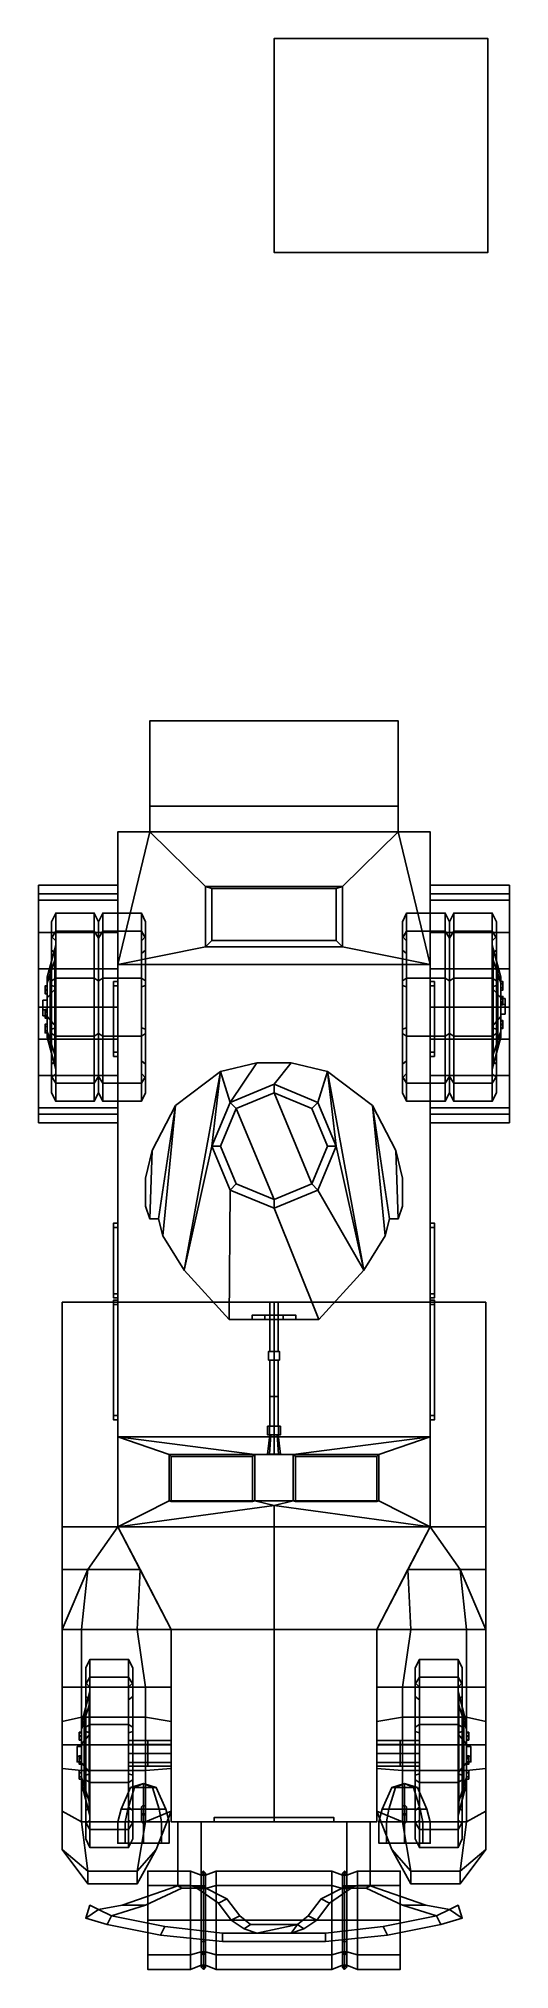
# Model space of a CAD drawing. Header units: millimetres. Extents: x -1.1 to 1.1, y -2.7 to 6.33.
import ezdxf

# ---------------------------------------------------------------- set-up
doc = ezdxf.new("R2010")
doc.units = ezdxf.units.MM
for name, color, linetype in [('f2', 6, 'Continuous'), ('fenders', 6, 'Continuous'), ('gun', 1, 'Continuous'), ('rope', 2, 'Continuous'), ('tent', 3, 'Continuous'), ('turret', 2, 'Continuous'), ('wheels', 2, 'Continuous')]:
    doc.layers.add(name, color=color, linetype=linetype)

msp = doc.modelspace()

# ---------------------------------------------------------------- linework, layer by layer
for points in [[(1, 6.33, -0.75), (1, 6.33, -1.75), (0, 6.33, -1.75), (0, 6.33, -0.75)], [(1, 6.33, -1.75), (1, 5.33, -1.75), (0, 5.33, -1.75), (0, 6.33, -1.75)], [(0, 6.33, -1.75), (0, 5.33, -1.75), (0, 5.33, -0.75), (0, 6.33, -0.75)], [(0, 6.33, -0.75), (0, 5.33, -0.75), (1, 5.33, -0.75), (1, 6.33, -0.75)], [(1, 5.33, -0.75), (1, 5.33, -1.75), (1, 6.33, -1.75), (1, 6.33, -0.75)], [(0, 5.33, -0.75), (0, 5.33, -1.75), (1, 5.33, -1.75), (1, 5.33, -0.75)], [(-0.58, 3.14, 0.26), (-0.58, 2.62, 0.26), (-0.58, 2.62, 1.23), (-0.58, 3.14, 0.99)], [(0.58, 3.14, 0.99), (0.58, 3.14, 0.26), (-0.58, 3.14, 0.26), (-0.58, 3.14, 0.99)], [(0.58, 3.14, 0.26), (0.58, 2.62, 0.26), (-0.58, 2.62, 0.26), (-0.58, 3.14, 0.26)], [(-0.58, 3.14, 0.99), (-0.58, 2.62, 1.23), (-0.58, 2.74, 1.23), (-0.58, 3.14, 0.99)], [(-0.58, 3.14, 0.99), (-0.58, 2.74, 1.23), (0.58, 2.74, 1.23), (0.58, 3.14, 0.99)], [(0.58, 2.62, 1.23), (0.58, 2.62, 0.26), (0.58, 3.14, 0.26), (0.58, 3.14, 0.99)], [(0.58, 2.74, 1.23), (0.58, 2.62, 1.23), (0.58, 3.14, 0.99)], [(-0.58, 2.74, 1.23), (-0.58, 2.62, 1.23), (0.58, 2.62, 1.23), (0.58, 2.74, 1.23)], [(0.73, 2.62, 0.26), (0.73, 0.42, 0.26), (-0.73, 0.42, 0.26), (-0.73, 2.62, 0.26)], [(-0.58, 2.62, 1.23), (-0.58, 2.62, 0.26), (-0.73, 2.62, 0.26), (-0.73, 2.62, 1.23)], [(-0.32, 2.3643, 1.63), (-0.58, 2.62, 1.23), (-0.73, 2, 2.2), (-0.32, 2.0831, 2.07)], [(-0.73, 2, 2.2), (-0.58, 2.62, 1.23), (-0.73, 2.62, 1.23), (-0.73, 2, 2.2)], [(-0.73, 0.77, 1.75), (-0.73, 2.62, 1.23), (-0.73, 1.8, 1.03), (-0.73, 1.65, 1.01)], [(-0.73, 2.15, 0.92), (-0.73, 1.98, 1.01), (-0.73, 2.62, 1.23)], [(-0.73, 1.98, 1.01), (-0.73, 1.8, 1.03), (-0.73, 2.62, 1.23)], [(-0.73, 2.37, 0.4), (-0.73, 2.37, 0.56), (-0.73, 2.62, 1.23), (-0.73, 2.62, 0.26)], [(-0.73, 2.3, 0.76), (-0.73, 2.15, 0.92), (-0.73, 2.62, 1.23)], [(-0.73, 2.37, 0.56), (-0.73, 2.3, 0.76), (-0.73, 2.62, 1.23)], [(-0.73, 2.62, 1.23), (-0.73, 0.77, 1.75), (-0.73, 0.77, 1.75), (-0.73, 1.59, 1.75)], [(-0.73, 2.62, 1.23), (-0.73, 1.59, 1.75), (-0.73, 1.59, 1.75), (-0.73, 1.9, 1.75)], [(-0.73, 2.62, 1.23), (-0.73, 1.9, 1.75), (-0.73, 1.9, 1.75), (-0.73, 1.92, 1.77)], [(-0.73, 2.62, 1.23), (-0.73, 1.92, 1.77), (-0.73, 1.92, 2.05), (-0.73, 2, 2.2)], [(-0.58, 2.62, 1.23), (-0.32, 2.3643, 1.63), (0.32, 2.3643, 1.63), (0.58, 2.62, 1.23)], [(0.32, 2.0831, 2.07), (0.73, 2, 2.2), (0.58, 2.62, 1.23), (0.32, 2.3643, 1.63)], [(0.73, 2.62, 1.23), (0.73, 2.62, 0.26), (0.58, 2.62, 0.26), (0.58, 2.62, 1.23)], [(0.73, 2, 2.2), (0.73, 2.62, 1.23), (0.58, 2.62, 1.23), (0.73, 2, 2.2)], [(0.73, 2.62, 0.26), (0.73, 2.62, 0.26), (0.73, 2.37, 0.4), (0.73, 2.33, 0.26)], [(0.73, 2.62, 0.26), (0.73, 2.62, 1.23), (0.73, 2.37, 0.56), (0.73, 2.37, 0.4)], [(0.73, 2.62, 1.23), (0.73, 2.62, 1.23), (0.73, 2.15, 0.92), (0.73, 2.3, 0.76)], [(0.73, 2.62, 1.23), (0.73, 2.62, 1.23), (0.73, 2.3, 0.76), (0.73, 2.37, 0.56)], [(0.73, 2.62, 1.23), (0.73, 2.62, 1.23), (0.73, 1.98, 1.01), (0.73, 2.15, 0.92)], [(0.73, 2.62, 1.23), (0.73, 2.62, 1.23), (0.73, 1.8, 1.03), (0.73, 1.98, 1.01)], [(0.73, 1.65, 1.01), (0.73, 1.8, 1.03), (0.73, 2.62, 1.23), (0.73, 0.77, 1.75)], [(0.73, 0.77, 1.75), (0.73, 0.77, 1.75), (0.73, 2.62, 1.23), (0.73, 1.59, 1.75)], [(0.73, 1.59, 1.75), (0.73, 1.59, 1.75), (0.73, 2.62, 1.23), (0.73, 1.9, 1.75)], [(0.73, 1.9, 1.75), (0.73, 1.9, 1.75), (0.73, 2.62, 1.23), (0.73, 1.92, 1.77)], [(0.73, 1.92, 2.05), (0.73, 1.92, 1.77), (0.73, 2.62, 1.23), (0.73, 2, 2.2)], [(-1.1, 2.37, 0.56), (-1.1, 2.3, 0.76), (-0.73, 2.3, 0.76), (-0.73, 2.37, 0.56)], [(-1.1, 2.37, 0.4), (-1.1, 2.37, 0.56), (-0.73, 2.37, 0.56), (-0.73, 2.37, 0.4)], [(-1.1, 2.33, 0.26), (-1.1, 2.37, 0.4), (-0.73, 2.37, 0.4), (-0.73, 2.33, 0.26)], [(-1.1, 1.3, 0.26), (-1.1, 1.26, 0.4), (-1.1, 2.37, 0.4), (-1.1, 2.33, 0.26)], [(-1.1, 1.26, 0.4), (-1.1, 1.26, 0.56), (-1.1, 2.37, 0.56), (-1.1, 2.37, 0.4)], [(-1.1, 1.26, 0.56), (-1.1, 1.33, 0.76), (-1.1, 2.3, 0.76), (-1.1, 2.37, 0.56)], [(-0.32, 2.3643, 1.63), (-0.29, 2.3552, 1.66), (0.29, 2.3552, 1.66), (0.32, 2.3643, 1.63)], [(-0.29, 2.3552, 1.66), (-0.32, 2.3643, 1.63), (-0.32, 2.0831, 2.07), (-0.29, 2.1123, 2.04)], [(-0.29, 2.3552, 1.66), (-0.29, 2.1123, 2.04), (0.29, 2.1123, 2.04), (0.29, 2.3552, 1.66)], [(0.29, 2.1123, 2.04), (0.32, 2.0831, 2.07), (0.32, 2.3643, 1.63), (0.29, 2.3552, 1.66)], [(0.73, 2.33, 0.26), (0.73, 2.37, 0.4), (1.1, 2.37, 0.4), (1.1, 2.33, 0.26)], [(0.73, 2.37, 0.56), (0.73, 2.3, 0.76), (1.1, 2.3, 0.76), (1.1, 2.37, 0.56)], [(0.73, 2.37, 0.4), (0.73, 2.37, 0.56), (1.1, 2.37, 0.56), (1.1, 2.37, 0.4)], [(1.1, 2.33, 0.26), (1.1, 2.37, 0.4), (1.1, 1.26, 0.4), (1.1, 1.3, 0.26)], [(1.1, 2.37, 0.56), (1.1, 2.3, 0.76), (1.1, 1.33, 0.76), (1.1, 1.26, 0.56)], [(1.1, 2.37, 0.4), (1.1, 2.37, 0.56), (1.1, 1.26, 0.56), (1.1, 1.26, 0.4)], [(-1.1, 2.3, 0.76), (-1.1, 2.15, 0.92), (-0.73, 2.15, 0.92), (-0.73, 2.3, 0.76)], [(-1.1, 1.33, 0.76), (-1.1, 1.48, 0.92), (-1.1, 2.15, 0.92), (-1.1, 2.3, 0.76)], [(0.73, 2.3, 0.76), (0.73, 2.15, 0.92), (1.1, 2.15, 0.92), (1.1, 2.3, 0.76)], [(1.1, 2.3, 0.76), (1.1, 2.15, 0.92), (1.1, 1.48, 0.92), (1.1, 1.33, 0.76)], [(-1.1, 2.15, 0.92), (-1.1, 1.98, 1.01), (-0.73, 1.98, 1.01), (-0.73, 2.15, 0.92)], [(-1.1, 1.48, 0.92), (-1.1, 1.65, 1.01), (-1.1, 1.98, 1.01), (-1.1, 2.15, 0.92)], [(0.73, 2, 2.2), (0.32, 2.0831, 2.07), (-0.32, 2.0831, 2.07), (-0.73, 2, 2.2)], [(-0.29, 2.1123, 2.04), (-0.32, 2.0831, 2.07), (0.32, 2.0831, 2.07), (0.29, 2.1123, 2.04)], [(0.73, 2.15, 0.92), (0.73, 1.98, 1.01), (1.1, 1.98, 1.01), (1.1, 2.15, 0.92)], [(1.1, 2.15, 0.92), (1.1, 1.98, 1.01), (1.1, 1.65, 1.01), (1.1, 1.48, 0.92)], [(-0.73, 1.59, 2.07), (-0.73, 0.77, 2.07), (-0.73, -0.21, 2.2), (-0.73, 2, 2.2)], [(-0.73, 2, 2.2), (-0.73, -0.21, 2.2), (0.73, -0.21, 2.2), (0.73, 2, 2.2)], [(-0.73, 1.9, 2.07), (-0.73, 1.59, 2.07), (-0.73, 1.59, 2.07), (-0.73, 2, 2.2)], [(-0.73, 1.92, 2.05), (-0.73, 1.9, 2.07), (-0.73, 1.9, 2.07), (-0.73, 2, 2.2)], [(0.73, -0.21, 2.2), (0.73, 0.77, 2.07), (0.73, 1.59, 2.07), (0.73, 2, 2.2)], [(0.73, 1.59, 2.07), (0.73, 1.59, 2.07), (0.73, 1.9, 2.07), (0.73, 2, 2.2)], [(0.73, 1.9, 2.07), (0.73, 1.9, 2.07), (0.73, 1.92, 2.05), (0.73, 2, 2.2)], [(-1.1, 1.98, 1.01), (-1.1, 1.8, 1.03), (-0.73, 1.8, 1.03), (-0.73, 1.98, 1.01)], [(-1.1, 1.65, 1.01), (-1.1, 1.8, 1.03), (-1.1, 1.8, 1.03), (-1.1, 1.98, 1.01)], [(-0.75, 1.57, 2.05), (-0.75, 1.92, 2.05), (-0.75, 1.92, 1.77), (-0.75, 1.57, 1.77)], [(-0.73, 1.92, 2.05), (-0.73, 1.92, 1.77), (-0.75, 1.92, 1.77), (-0.75, 1.92, 2.05)], [(-0.75, 1.57, 1.77), (-0.75, 1.92, 1.77), (-0.75, 1.9, 1.75), (-0.75, 1.59, 1.75)], [(-0.73, 1.92, 1.77), (-0.73, 1.9, 1.75), (-0.75, 1.9, 1.75), (-0.75, 1.92, 1.77)], [(-0.73, 1.9, 2.07), (-0.73, 1.92, 2.05), (-0.75, 1.92, 2.05), (-0.75, 1.9, 2.07)], [(-0.75, 1.59, 2.07), (-0.75, 1.9, 2.07), (-0.75, 1.92, 2.05), (-0.75, 1.57, 2.05)], [(-0.73, 1.9, 1.75), (-0.73, 1.59, 1.75), (-0.75, 1.59, 1.75), (-0.75, 1.9, 1.75)], [(-0.73, 1.59, 2.07), (-0.73, 1.9, 2.07), (-0.75, 1.9, 2.07), (-0.75, 1.59, 2.07)], [(0.73, 1.98, 1.01), (0.73, 1.8, 1.03), (1.1, 1.8, 1.03), (1.1, 1.98, 1.01)], [(0.73, 1.92, 2.05), (0.73, 1.9, 2.07), (0.75, 1.9, 2.07), (0.75, 1.92, 2.05)], [(0.73, 1.92, 1.77), (0.73, 1.92, 2.05), (0.75, 1.92, 2.05), (0.75, 1.92, 1.77)], [(0.73, 1.9, 1.75), (0.73, 1.92, 1.77), (0.75, 1.92, 1.77), (0.75, 1.9, 1.75)], [(0.73, 1.9, 2.07), (0.73, 1.59, 2.07), (0.75, 1.59, 2.07), (0.75, 1.9, 2.07)], [(0.73, 1.59, 1.75), (0.73, 1.9, 1.75), (0.75, 1.9, 1.75), (0.75, 1.59, 1.75)], [(0.75, 1.9, 2.07), (0.75, 1.59, 2.07), (0.75, 1.57, 2.05), (0.75, 1.92, 2.05)], [(0.75, 1.92, 2.05), (0.75, 1.57, 2.05), (0.75, 1.57, 1.77), (0.75, 1.92, 1.77)], [(0.75, 1.92, 1.77), (0.75, 1.57, 1.77), (0.75, 1.59, 1.75), (0.75, 1.9, 1.75)], [(1.1, 1.98, 1.01), (1.1, 1.8, 1.03), (1.1, 1.8, 1.03), (1.1, 1.65, 1.01)], [(-0.73, 1.65, 1.01), (-0.73, 1.8, 1.03), (-1.1, 1.8, 1.03), (-1.1, 1.65, 1.01)], [(1.1, 1.65, 1.01), (1.1, 1.8, 1.03), (0.73, 1.8, 1.03), (0.73, 1.65, 1.01)], [(-0.73, 1.48, 0.92), (-0.73, 1.65, 1.01), (-1.1, 1.65, 1.01), (-1.1, 1.48, 0.92)], [(-0.73, 0.43, 0.82), (-0.73, 0.43, 0.82), (-0.73, 1.65, 1.01), (-0.73, 1.48, 0.92)], [(-0.73, 1.65, 1.01), (-0.73, 0.43, 0.82), (-0.73, 0.46, 1.75), (-0.73, 0.77, 1.75)], [(1.1, 1.48, 0.92), (1.1, 1.65, 1.01), (0.73, 1.65, 1.01), (0.73, 1.48, 0.92)], [(0.73, 1.48, 0.92), (0.73, 1.65, 1.01), (0.73, 0.43, 0.82)], [(0.73, 0.46, 1.75), (0.73, 0.43, 0.82), (0.73, 1.65, 1.01), (0.73, 0.77, 1.75)], [(-0.73, 1.59, 1.75), (-0.73, 1.57, 1.77), (-0.75, 1.57, 1.77), (-0.75, 1.59, 1.75)], [(-0.73, 1.57, 2.05), (-0.73, 1.59, 2.07), (-0.75, 1.59, 2.07), (-0.75, 1.57, 2.05)], [(-0.73, 1.57, 1.77), (-0.73, 1.57, 2.05), (-0.75, 1.57, 2.05), (-0.75, 1.57, 1.77)], [(-0.73, 1.57, 2.05), (-0.73, 0.79, 2.05), (-0.73, 0.77, 2.07), (-0.73, 1.59, 2.07)], [(-0.73, 1.59, 1.75), (-0.73, 0.77, 1.75), (-0.73, 0.79, 1.77), (-0.73, 1.57, 1.77)], [(-0.73, 1.57, 1.77), (-0.73, 0.79, 1.77), (-0.73, 0.79, 2.05), (-0.73, 1.57, 2.05)], [(0.73, 1.59, 2.07), (0.73, 1.57, 2.05), (0.75, 1.57, 2.05), (0.75, 1.59, 2.07)], [(0.73, 1.57, 1.77), (0.73, 1.59, 1.75), (0.75, 1.59, 1.75), (0.75, 1.57, 1.77)], [(0.73, 0.77, 2.07), (0.73, 0.79, 2.05), (0.73, 1.57, 2.05), (0.73, 1.59, 2.07)], [(0.73, 0.79, 1.77), (0.73, 0.77, 1.75), (0.73, 1.59, 1.75), (0.73, 1.57, 1.77)], [(0.73, 1.57, 2.05), (0.73, 1.57, 1.77), (0.75, 1.57, 1.77), (0.75, 1.57, 2.05)], [(0.73, 0.79, 2.05), (0.73, 0.79, 1.77), (0.73, 1.57, 1.77), (0.73, 1.57, 2.05)], [(-0.73, 1.33, 0.76), (-0.73, 1.48, 0.92), (-1.1, 1.48, 0.92), (-1.1, 1.33, 0.76)], [(-0.73, 0.43, 0.82), (-0.73, 0.43, 0.82), (-0.73, 1.48, 0.92), (-0.73, 1.33, 0.76)], [(1.1, 1.33, 0.76), (1.1, 1.48, 0.92), (0.73, 1.48, 0.92), (0.73, 1.33, 0.76)], [(0.73, 1.33, 0.76), (0.73, 1.48, 0.92), (0.73, 0.43, 0.82)], [(-0.73, 1.26, 0.56), (-0.73, 1.33, 0.76), (-1.1, 1.33, 0.76), (-1.1, 1.26, 0.56)], [(-0.73, 1.3, 0.26), (-0.73, 1.26, 0.4), (-1.1, 1.26, 0.4), (-1.1, 1.3, 0.26)], [(-0.73, 0.43, 0.82), (-0.73, 0.43, 0.82), (-0.73, 1.33, 0.76), (-0.73, 1.26, 0.56)], [(-0.73, 1.3, 0.26), (-0.73, 0.42, 0.26), (-0.73, 0.41, 0.8), (-0.73, 1.26, 0.4)], [(1.1, 1.26, 0.56), (1.1, 1.33, 0.76), (0.73, 1.33, 0.76), (0.73, 1.26, 0.56)], [(0.73, 1.26, 0.56), (0.73, 1.33, 0.76), (0.73, 0.43, 0.82)], [(0.73, 0.41, 0.8), (0.73, 0.42, 0.26), (0.73, 1.3, 0.26), (0.73, 1.26, 0.4)], [(1.1, 1.3, 0.26), (1.1, 1.26, 0.4), (0.73, 1.26, 0.4), (0.73, 1.3, 0.26)], [(-0.73, 1.26, 0.4), (-0.73, 1.26, 0.56), (-1.1, 1.26, 0.56), (-1.1, 1.26, 0.4)], [(-0.73, 0.43, 0.82), (-0.73, 0.43, 0.82), (-0.73, 1.26, 0.56), (-0.73, 1.26, 0.4)], [(-0.73, 0.41, 0.8), (-0.73, 0.41, 0.8), (-0.73, 0.43, 0.82), (-0.73, 1.26, 0.4)], [(1.1, 1.26, 0.4), (1.1, 1.26, 0.56), (0.73, 1.26, 0.56), (0.73, 1.26, 0.4)], [(0.73, 1.26, 0.4), (0.73, 1.26, 0.56), (0.73, 0.43, 0.82)], [(0.73, 1.26, 0.4), (0.73, 0.43, 0.82), (0.73, 0.41, 0.8)], [(-0.73, 0.79, 2.05), (-0.73, 0.79, 1.77), (-0.75, 0.79, 1.77), (-0.75, 0.79, 2.05)], [(-0.75, 0.44, 2.05), (-0.75, 0.79, 2.05), (-0.75, 0.79, 1.77), (-0.75, 0.44, 1.77)], [(-0.73, 0.79, 1.77), (-0.73, 0.77, 1.75), (-0.75, 0.77, 1.75), (-0.75, 0.79, 1.77)], [(-0.75, 0.44, 1.77), (-0.75, 0.79, 1.77), (-0.75, 0.77, 1.75), (-0.75, 0.46, 1.75)], [(-0.75, 0.46, 2.07), (-0.75, 0.77, 2.07), (-0.75, 0.79, 2.05), (-0.75, 0.44, 2.05)], [(-0.73, 0.77, 2.07), (-0.73, 0.79, 2.05), (-0.75, 0.79, 2.05), (-0.75, 0.77, 2.07)], [(-0.73, 0.77, 1.75), (-0.73, 0.46, 1.75), (-0.75, 0.46, 1.75), (-0.75, 0.77, 1.75)], [(-0.73, 0.46, 2.07), (-0.73, 0.77, 2.07), (-0.75, 0.77, 2.07), (-0.75, 0.46, 2.07)], [(-0.73, -0.21, 2.2), (-0.73, -0.21, 2.2), (-0.73, 0.77, 2.07), (-0.73, 0.46, 2.07)], [(0.73, 0.79, 1.77), (0.73, 0.79, 2.05), (0.75, 0.79, 2.05), (0.75, 0.79, 1.77)], [(0.73, 0.77, 1.75), (0.73, 0.79, 1.77), (0.75, 0.79, 1.77), (0.75, 0.77, 1.75)], [(0.73, 0.79, 2.05), (0.73, 0.77, 2.07), (0.75, 0.77, 2.07), (0.75, 0.79, 2.05)], [(0.73, 0.46, 1.75), (0.73, 0.77, 1.75), (0.75, 0.77, 1.75), (0.75, 0.46, 1.75)], [(0.73, 0.77, 2.07), (0.73, 0.46, 2.07), (0.75, 0.46, 2.07), (0.75, 0.77, 2.07)], [(0.73, -0.21, 2.2), (0.73, -0.21, 2.2), (0.73, 0.46, 2.07), (0.73, 0.77, 2.07)], [(0.75, 0.79, 2.05), (0.75, 0.44, 2.05), (0.75, 0.44, 1.77), (0.75, 0.79, 1.77)], [(0.75, 0.79, 1.77), (0.75, 0.44, 1.77), (0.75, 0.46, 1.75), (0.75, 0.77, 1.75)], [(0.75, 0.77, 2.07), (0.75, 0.46, 2.07), (0.75, 0.44, 2.05), (0.75, 0.79, 2.05)], [(-0.73, 0.46, 1.75), (-0.73, 0.44, 1.77), (-0.75, 0.44, 1.77), (-0.75, 0.46, 1.75)], [(-0.73, 0.44, 2.05), (-0.73, 0.46, 2.07), (-0.75, 0.46, 2.07), (-0.75, 0.44, 2.05)], [(-0.73, -0.21, 2.2), (-0.73, -0.21, 2.2), (-0.73, 0.46, 2.07), (-0.73, 0.44, 2.05)], [(-0.73, 0.43, 0.82), (-0.73, 0.43, 0.82), (-0.73, 0.44, 1.77), (-0.73, 0.46, 1.75)], [(0.73, 0.44, 1.77), (0.73, 0.46, 1.75), (0.75, 0.46, 1.75), (0.75, 0.44, 1.77)], [(0.73, 0.46, 2.07), (0.73, 0.44, 2.05), (0.75, 0.44, 2.05), (0.75, 0.46, 2.07)], [(0.73, -0.21, 2.2), (0.73, -0.21, 2.2), (0.73, 0.44, 2.05), (0.73, 0.46, 2.07)], [(0.73, 0.44, 1.77), (0.73, 0.43, 0.82), (0.73, 0.43, 0.82), (0.73, 0.46, 1.75)], [(-0.73, 0.44, 1.77), (-0.73, 0.44, 2.05), (-0.75, 0.44, 2.05), (-0.75, 0.44, 1.77)], [(-0.75, -0.13, 1.93), (-0.75, 0.43, 1.93), (-0.75, 0.43, 0.82), (-0.75, -0.13, 0.82)], [(-0.75, -0.11, 1.95), (-0.75, 0.41, 1.95), (-0.75, 0.43, 1.93), (-0.75, -0.13, 1.93)], [(-0.75, -0.13, 0.82), (-0.75, 0.43, 0.82), (-0.75, 0.41, 0.8), (-0.75, -0.11, 0.8)], [(-0.73, 0.41, 1.95), (-0.73, 0.43, 1.93), (-0.75, 0.43, 1.93), (-0.75, 0.41, 1.95)], [(-0.73, 0.43, 1.93), (-0.73, 0.43, 0.82), (-0.75, 0.43, 0.82), (-0.75, 0.43, 1.93)], [(-0.73, 0.43, 0.82), (-0.73, 0.41, 0.8), (-0.75, 0.41, 0.8), (-0.75, 0.43, 0.82)], [(-0.73, -0.11, 1.95), (-0.73, 0.41, 1.95), (-0.75, 0.41, 1.95), (-0.75, -0.11, 1.95)], [(-0.73, 0.41, 0.8), (-0.73, -0.11, 0.8), (-0.75, -0.11, 0.8), (-0.75, 0.41, 0.8)], [(-0.73, 0.41, 1.95), (-0.73, -0.11, 1.95), (-0.73, -0.21, 2.2), (-0.73, 0.44, 2.05)], [(-0.73, 0.43, 0.82), (-0.73, 0.43, 0.82), (-0.73, 0.43, 1.93), (-0.73, 0.44, 1.77)], [(-0.73, 0.44, 1.77), (-0.73, 0.44, 1.77), (-0.73, 0.43, 1.93), (-0.73, 0.44, 2.05)], [(-0.73, 0.43, 1.93), (-0.73, 0.43, 1.93), (-0.73, 0.41, 1.95), (-0.73, 0.44, 2.05)], [(0.73, 0.42, 0.26), (0.73, -0.63, 0.28), (-0.73, -0.63, 0.28), (-0.73, 0.42, 0.26)], [(-0.73, 0.42, 0.26), (-0.73, -0.63, 0.28), (-0.73, -0.11, 0.8), (-0.73, 0.41, 0.8)], [(0.73, 0.44, 2.05), (0.73, 0.44, 1.77), (0.75, 0.44, 1.77), (0.75, 0.44, 2.05)], [(0.73, -0.21, 2.2), (0.73, -0.11, 1.95), (0.73, 0.41, 1.95), (0.73, 0.44, 2.05)], [(0.73, 0.43, 1.93), (0.73, 0.43, 0.82), (0.73, 0.43, 0.82), (0.73, 0.44, 1.77)], [(0.73, 0.43, 1.93), (0.73, 0.44, 1.77), (0.73, 0.44, 1.77), (0.73, 0.44, 2.05)], [(0.73, 0.41, 1.95), (0.73, 0.43, 1.93), (0.73, 0.43, 1.93), (0.73, 0.44, 2.05)], [(0.73, 0.43, 0.82), (0.73, 0.43, 1.93), (0.75, 0.43, 1.93), (0.75, 0.43, 0.82)], [(0.73, 0.43, 0.82), (0.73, 0.43, 1.93), (0.75, 0.43, 1.93), (0.75, 0.43, 0.82)], [(0.73, 0.41, 0.8), (0.73, 0.43, 0.82), (0.75, 0.43, 0.82), (0.75, 0.41, 0.8)], [(0.73, 0.43, 1.93), (0.73, 0.41, 1.95), (0.75, 0.41, 1.95), (0.75, 0.43, 1.93)], [(0.73, -0.11, 0.8), (0.73, -0.63, 0.28), (0.73, 0.42, 0.26), (0.73, 0.41, 0.8)], [(0.73, -0.11, 0.8), (0.73, 0.41, 0.8), (0.75, 0.41, 0.8), (0.75, -0.11, 0.8)], [(0.73, 0.41, 1.95), (0.73, -0.11, 1.95), (0.75, -0.11, 1.95), (0.75, 0.41, 1.95)], [(0.75, 0.43, 1.93), (0.75, -0.13, 1.93), (0.75, -0.13, 0.82), (0.75, 0.43, 0.82)], [(0.75, 0.43, 0.82), (0.75, -0.13, 0.82), (0.75, -0.11, 0.8), (0.75, 0.41, 0.8)], [(0.75, 0.41, 1.95), (0.75, -0.11, 1.95), (0.75, -0.13, 1.93), (0.75, 0.43, 1.93)], [(-0.73, -0.13, 1.93), (-0.73, -0.11, 1.95), (-0.75, -0.11, 1.95), (-0.75, -0.13, 1.93)], [(-0.73, -0.11, 0.8), (-0.73, -0.13, 0.82), (-0.75, -0.13, 0.82), (-0.75, -0.11, 0.8)], [(-0.73, -0.13, 0.82), (-0.73, -0.13, 1.93), (-0.75, -0.13, 1.93), (-0.75, -0.13, 0.82)], [(-0.73, -0.13, 0.82), (-0.73, -0.13, 1.93), (-0.75, -0.13, 1.93), (-0.75, -0.13, 0.82)], [(-0.73, -0.11, 0.8), (-0.73, -0.63, 0.28), (-0.73, -0.13, 0.82)], [(-0.73, -0.21, 2.2), (-0.73, -0.21, 2.2), (-0.73, -0.11, 1.95), (-0.73, -0.13, 1.93)], [(-0.73, -0.13, 0.82), (-0.73, -0.63, 0.28), (-0.73, -0.63, 1.58)], [(-0.73, -0.13, 0.82), (-0.73, -0.63, 1.58), (-0.73, -0.21, 2.2), (-0.73, -0.13, 1.93)], [(0.73, -0.13, 0.82), (0.73, -0.11, 0.8), (0.75, -0.11, 0.8), (0.75, -0.13, 0.82)], [(0.73, -0.11, 1.95), (0.73, -0.13, 1.93), (0.75, -0.13, 1.93), (0.75, -0.11, 1.95)], [(0.73, -0.13, 0.82), (0.73, -0.63, 0.28), (0.73, -0.11, 0.8), (0.73, -0.13, 0.82)], [(0.73, -0.21, 2.2), (0.73, -0.21, 2.2), (0.73, -0.13, 1.93), (0.73, -0.11, 1.95)], [(0.73, -0.63, 1.58), (0.73, -0.63, 0.28), (0.73, -0.13, 0.82), (0.73, -0.63, 1.58)], [(0.73, -0.13, 1.93), (0.73, -0.13, 0.82), (0.75, -0.13, 0.82), (0.75, -0.13, 1.93)], [(0.73, -0.21, 2.2), (0.73, -0.63, 1.58), (0.73, -0.13, 0.82), (0.73, -0.13, 1.93)], [(-0.73, -0.21, 2.2), (-0.09, -0.2913, 2.08), (0.09, -0.2913, 2.08), (0.73, -0.21, 2.2)], [(-0.73, -0.21, 2.2), (-0.49, -0.2913, 2.08), (-0.09, -0.2913, 2.08), (-0.73, -0.21, 2.2)], [(-0.73, -0.21, 2.2), (-0.73, -0.63, 1.58), (-0.49, -0.5081, 1.76), (-0.49, -0.2913, 2.08)], [(0.73, -0.21, 2.2), (0.09, -0.2913, 2.08), (0.49, -0.2913, 2.08), (0.73, -0.21, 2.2)], [(0.49, -0.2913, 2.08), (0.49, -0.5081, 1.76), (0.73, -0.63, 1.58), (0.73, -0.21, 2.2)], [(-0.49, -0.2913, 2.08), (-0.48, -0.3013, 2.08), (-0.1, -0.3013, 2.08), (-0.09, -0.2913, 2.08)], [(-0.49, -0.2913, 2.08), (-0.49, -0.5081, 1.76), (-0.48, -0.5113, 1.77), (-0.48, -0.3013, 2.08)], [(-0.48, -0.3013, 2.08), (-0.48, -0.5113, 1.77), (-0.1, -0.5113, 1.77), (-0.1, -0.3013, 2.08)], [(-0.1, -0.3013, 2.08), (-0.1, -0.5113, 1.77), (-0.09, -0.5081, 1.76), (-0.09, -0.2913, 2.08)], [(-0.09, -0.2913, 2.08), (-0.09, -0.5081, 1.76), (0.09, -0.5081, 1.76), (0.09, -0.2913, 2.08)], [(0.09, -0.2913, 2.08), (0.09, -0.5081, 1.76), (0.1, -0.5113, 1.77), (0.1, -0.3013, 2.08)], [(0.09, -0.2913, 2.08), (0.1, -0.3013, 2.08), (0.48, -0.3013, 2.08), (0.49, -0.2913, 2.08)], [(0.1, -0.3013, 2.08), (0.1, -0.5113, 1.77), (0.48, -0.5113, 1.77), (0.48, -0.3013, 2.08)], [(0.48, -0.3013, 2.08), (0.48, -0.5113, 1.77), (0.49, -0.5081, 1.76), (0.49, -0.2913, 2.08)], [(-0.49, -0.5081, 1.76), (-0.73, -0.63, 1.58), (0, -0.5304, 1.7271), (-0.09, -0.5081, 1.76)], [(0, -0.5304, 1.7271), (-0.73, -0.63, 1.58), (-0.48, -1.11, 1.49), (0, -1.11, 1.58)], [(-0.48, -0.5113, 1.77), (-0.49, -0.5081, 1.76), (-0.09, -0.5081, 1.76), (-0.1, -0.5113, 1.77)], [(-0.09, -0.5081, 1.76), (0, -0.5304, 1.7271), (0, -0.5304, 1.7271), (0.09, -0.5081, 1.76)], [(0.09, -0.5081, 1.76), (0, -0.5304, 1.7271), (0.73, -0.63, 1.58), (0.49, -0.5081, 1.76)], [(0.48, -1.11, 1.49), (0.73, -0.63, 1.58), (0, -0.5304, 1.7271), (0, -1.11, 1.58)], [(0.1, -0.5113, 1.77), (0.09, -0.5081, 1.76), (0.49, -0.5081, 1.76), (0.48, -0.5113, 1.77)], [(-0.73, -0.63, 0.28), (-0.48, -1.11, 0.32), (-0.48, -1.11, 1.49), (-0.73, -0.63, 1.58)], [(0.73, -0.63, 0.28), (0.48, -1.11, 0.32), (-0.48, -1.11, 0.32), (-0.73, -0.63, 0.28)], [(0.48, -1.11, 1.49), (0.48, -1.11, 0.32), (0.73, -0.63, 0.28), (0.73, -0.63, 1.58)], [(-0.48, -2.01, 0.33), (-0.48, -1.11, 0.32), (0.48, -1.11, 0.32), (0.48, -2.01, 0.33)], [(-0.48, -1.11, 1.49), (-0.48, -1.11, 0.32), (-0.48, -2.01, 0.33), (-0.48, -2.01, 1.49)], [(0, -1.11, 1.58), (-0.48, -1.11, 1.49), (-0.48, -2.01, 1.49), (0, -2.01, 1.58)], [(0.48, -2.01, 1.49), (0.48, -1.11, 1.49), (0, -1.11, 1.58), (0, -2.01, 1.58)], [(0.48, -2.01, 0.33), (0.48, -1.11, 0.32), (0.48, -1.11, 1.49), (0.48, -2.01, 1.49)], [(-0.59, -1.6476, 0.4624), (-0.59, -1.63, 0.42), (-0.68, -1.63, 0.42), (-0.68, -1.6476, 0.4624)], [(-0.59, -1.63, 0.42), (-0.59, -1.6476, 0.3776), (-0.68, -1.6476, 0.3776), (-0.68, -1.63, 0.42)], [(-0.59, -1.69, 0.48), (-0.59, -1.6476, 0.4624), (-0.68, -1.6476, 0.4624), (-0.68, -1.69, 0.48)], [(-0.59, -1.6476, 0.3776), (-0.59, -1.69, 0.36), (-0.68, -1.69, 0.36), (-0.68, -1.6476, 0.3776)], [(-0.59, -1.7324, 0.4624), (-0.59, -1.69, 0.48), (-0.68, -1.69, 0.48), (-0.68, -1.7324, 0.4624)], [(-0.59, -1.69, 0.36), (-0.59, -1.7324, 0.3776), (-0.68, -1.7324, 0.3776), (-0.68, -1.69, 0.36)], [(-0.48, -1.6476, 0.4324), (-0.48, -1.63, 0.39), (-0.59, -1.63, 0.42), (-0.59, -1.6476, 0.4624)], [(-0.48, -1.63, 0.39), (-0.48, -1.6476, 0.3476), (-0.59, -1.6476, 0.3776), (-0.59, -1.63, 0.42)], [(-0.48, -1.69, 0.45), (-0.48, -1.6476, 0.4324), (-0.59, -1.6476, 0.4624), (-0.59, -1.69, 0.48)], [(-0.48, -1.6476, 0.3476), (-0.48, -1.69, 0.33), (-0.59, -1.69, 0.36), (-0.59, -1.6476, 0.3776)], [(-0.48, -1.7324, 0.4324), (-0.48, -1.69, 0.45), (-0.59, -1.69, 0.48), (-0.59, -1.7324, 0.4624)], [(-0.48, -1.69, 0.33), (-0.48, -1.7324, 0.3476), (-0.59, -1.7324, 0.3776), (-0.59, -1.69, 0.36)], [(0.48, -1.63, 0.39), (0.48, -1.6476, 0.4324), (0.59, -1.6476, 0.4624), (0.59, -1.63, 0.42)], [(0.48, -1.6476, 0.3476), (0.48, -1.63, 0.39), (0.59, -1.63, 0.42), (0.59, -1.6476, 0.3776)], [(0.48, -1.6476, 0.4324), (0.48, -1.69, 0.45), (0.59, -1.69, 0.48), (0.59, -1.6476, 0.4624)], [(0.48, -1.69, 0.33), (0.48, -1.6476, 0.3476), (0.59, -1.6476, 0.3776), (0.59, -1.69, 0.36)], [(0.48, -1.69, 0.45), (0.48, -1.7324, 0.4324), (0.59, -1.7324, 0.4624), (0.59, -1.69, 0.48)], [(0.48, -1.7324, 0.3476), (0.48, -1.69, 0.33), (0.59, -1.69, 0.36), (0.59, -1.7324, 0.3776)], [(0.59, -1.6476, 0.3776), (0.59, -1.63, 0.42), (0.68, -1.63, 0.42), (0.68, -1.6476, 0.3776)], [(0.59, -1.63, 0.42), (0.59, -1.6476, 0.4624), (0.68, -1.6476, 0.4624), (0.68, -1.63, 0.42)], [(0.59, -1.69, 0.36), (0.59, -1.6476, 0.3776), (0.68, -1.6476, 0.3776), (0.68, -1.69, 0.36)], [(0.59, -1.6476, 0.4624), (0.59, -1.69, 0.48), (0.68, -1.69, 0.48), (0.68, -1.6476, 0.4624)], [(0.59, -1.7324, 0.3776), (0.59, -1.69, 0.36), (0.68, -1.69, 0.36), (0.68, -1.7324, 0.3776)], [(0.59, -1.69, 0.48), (0.59, -1.7324, 0.4624), (0.68, -1.7324, 0.4624), (0.68, -1.69, 0.48)], [(-0.59, -1.75, 0.42), (-0.59, -1.7324, 0.4624), (-0.68, -1.7324, 0.4624), (-0.68, -1.75, 0.42)], [(-0.59, -1.7324, 0.3776), (-0.59, -1.75, 0.42), (-0.68, -1.75, 0.42), (-0.68, -1.7324, 0.3776)], [(-0.48, -1.75, 0.39), (-0.48, -1.7324, 0.4324), (-0.59, -1.7324, 0.4624), (-0.59, -1.75, 0.42)], [(-0.48, -1.7324, 0.3476), (-0.48, -1.75, 0.39), (-0.59, -1.75, 0.42), (-0.59, -1.7324, 0.3776)], [(0.48, -1.7324, 0.4324), (0.48, -1.75, 0.39), (0.59, -1.75, 0.42), (0.59, -1.7324, 0.4624)], [(0.48, -1.75, 0.39), (0.48, -1.7324, 0.3476), (0.59, -1.7324, 0.3776), (0.59, -1.75, 0.42)], [(0.59, -1.75, 0.42), (0.59, -1.7324, 0.3776), (0.68, -1.7324, 0.3776), (0.68, -1.75, 0.42)], [(0.59, -1.7324, 0.4624), (0.59, -1.75, 0.42), (0.68, -1.75, 0.42), (0.68, -1.7324, 0.4624)], [(-0.67, -1.85, 1.19), (-0.7139, -1.95, 1.19), (-0.6835, -1.95, 1.2635), (-0.6524, -1.85, 1.2324)], [(-0.6524, -1.85, 1.1476), (-0.6835, -1.95, 1.1165), (-0.7139, -1.95, 1.19), (-0.67, -1.85, 1.19)], [(-0.6524, -1.85, 1.2324), (-0.6835, -1.95, 1.2635), (-0.61, -1.95, 1.2939), (-0.61, -1.85, 1.25)], [(-0.61, -1.85, 1.13), (-0.61, -1.95, 1.0861), (-0.6835, -1.95, 1.1165), (-0.6524, -1.85, 1.1476)], [(-0.61, -1.83, 1.19), (-0.67, -1.85, 1.19), (-0.6524, -1.85, 1.2324), (-0.61, -1.83, 1.19)], [(-0.61, -1.83, 1.19), (-0.6524, -1.85, 1.1476), (-0.67, -1.85, 1.19), (-0.61, -1.83, 1.19)], [(-0.61, -1.83, 1.19), (-0.6524, -1.85, 1.2324), (-0.61, -1.85, 1.25), (-0.61, -1.83, 1.19)], [(-0.61, -1.83, 1.19), (-0.61, -1.85, 1.13), (-0.6524, -1.85, 1.1476), (-0.61, -1.83, 1.19)], [(-0.61, -1.83, 1.19), (-0.61, -1.85, 1.25), (-0.5676, -1.85, 1.2324), (-0.61, -1.83, 1.19)], [(-0.61, -1.83, 1.19), (-0.5676, -1.85, 1.2324), (-0.55, -1.85, 1.19), (-0.61, -1.83, 1.19)], [(-0.61, -1.83, 1.19), (-0.55, -1.85, 1.19), (-0.5676, -1.85, 1.1476), (-0.61, -1.83, 1.19)], [(-0.61, -1.83, 1.19), (-0.5676, -1.85, 1.1476), (-0.61, -1.85, 1.13), (-0.61, -1.83, 1.19)], [(-0.61, -1.85, 1.25), (-0.61, -1.95, 1.2939), (-0.5365, -1.95, 1.2635), (-0.5676, -1.85, 1.2324)], [(-0.5676, -1.85, 1.1476), (-0.5365, -1.95, 1.1165), (-0.61, -1.95, 1.0861), (-0.61, -1.85, 1.13)], [(-0.5676, -1.85, 1.2324), (-0.5365, -1.95, 1.2635), (-0.5061, -1.95, 1.19), (-0.55, -1.85, 1.19)], [(-0.55, -1.85, 1.19), (-0.5061, -1.95, 1.19), (-0.5365, -1.95, 1.1165), (-0.5676, -1.85, 1.1476)], [(0.5676, -1.85, 1.1476), (0.5365, -1.95, 1.1165), (0.5061, -1.95, 1.19), (0.55, -1.85, 1.19)], [(0.55, -1.85, 1.19), (0.5061, -1.95, 1.19), (0.5365, -1.95, 1.2635), (0.5676, -1.85, 1.2324)], [(0.61, -1.85, 1.13), (0.61, -1.95, 1.0861), (0.5365, -1.95, 1.1165), (0.5676, -1.85, 1.1476)], [(0.5676, -1.85, 1.2324), (0.5365, -1.95, 1.2635), (0.61, -1.95, 1.2939), (0.61, -1.85, 1.25)], [(0.61, -1.83, 1.19), (0.5676, -1.85, 1.1476), (0.55, -1.85, 1.19), (0.61, -1.83, 1.19)], [(0.61, -1.83, 1.19), (0.55, -1.85, 1.19), (0.5676, -1.85, 1.2324), (0.61, -1.83, 1.19)], [(0.61, -1.83, 1.19), (0.61, -1.85, 1.13), (0.5676, -1.85, 1.1476), (0.61, -1.83, 1.19)], [(0.61, -1.83, 1.19), (0.5676, -1.85, 1.2324), (0.61, -1.85, 1.25), (0.61, -1.83, 1.19)], [(0.61, -1.83, 1.19), (0.6524, -1.85, 1.1476), (0.61, -1.85, 1.13), (0.61, -1.83, 1.19)], [(0.61, -1.83, 1.19), (0.67, -1.85, 1.19), (0.6524, -1.85, 1.1476), (0.61, -1.83, 1.19)], [(0.61, -1.83, 1.19), (0.6524, -1.85, 1.2324), (0.67, -1.85, 1.19), (0.61, -1.83, 1.19)], [(0.61, -1.83, 1.19), (0.61, -1.85, 1.25), (0.6524, -1.85, 1.2324), (0.61, -1.83, 1.19)], [(0.6524, -1.85, 1.1476), (0.6835, -1.95, 1.1165), (0.61, -1.95, 1.0861), (0.61, -1.85, 1.13)], [(0.61, -1.85, 1.25), (0.61, -1.95, 1.2939), (0.6835, -1.95, 1.2635), (0.6524, -1.85, 1.2324)], [(0.67, -1.85, 1.19), (0.7139, -1.95, 1.19), (0.6835, -1.95, 1.1165), (0.6524, -1.85, 1.1476)], [(0.6524, -1.85, 1.2324), (0.6835, -1.95, 1.2635), (0.7139, -1.95, 1.19), (0.67, -1.85, 1.19)], [(-0.7139, -1.95, 1.19), (-0.73, -2.01, 1.19), (-0.6949, -2.01, 1.2749), (-0.6835, -1.95, 1.2635)], [(-0.6835, -1.95, 1.1165), (-0.6949, -2.01, 1.1051), (-0.73, -2.01, 1.19), (-0.7139, -1.95, 1.19)], [(-0.6835, -1.95, 1.2635), (-0.6949, -2.01, 1.2749), (-0.61, -2.01, 1.31), (-0.61, -1.95, 1.2939)], [(-0.61, -1.95, 1.0861), (-0.61, -2.01, 1.07), (-0.6949, -2.01, 1.1051), (-0.6835, -1.95, 1.1165)], [(-0.61, -1.93, 0.99), (-0.62, -1.94, 0.99), (-0.62, -1.98, 1.09), (-0.61, -1.97, 1.09)], [(-0.62, -1.94, 0.99), (-0.62, -1.97, 0.99), (-0.62, -2.01, 1.08), (-0.62, -1.98, 1.09)], [(-0.62, -1.97, 0.99), (-0.61, -1.98, 0.99), (-0.61, -2.02, 1.07), (-0.62, -2.01, 1.08)], [(-0.6, -1.94, 0.99), (-0.61, -1.93, 0.99), (-0.61, -1.97, 1.09), (-0.6, -1.98, 1.09)], [(-0.61, -1.95, 1.2939), (-0.61, -2.01, 1.31), (-0.5251, -2.01, 1.2749), (-0.5365, -1.95, 1.2635)], [(-0.5365, -1.95, 1.1165), (-0.5251, -2.01, 1.1051), (-0.61, -2.01, 1.07), (-0.61, -1.95, 1.0861)], [(-0.61, -1.98, 0.99), (-0.6, -1.97, 0.99), (-0.6, -2.01, 1.08), (-0.61, -2.02, 1.07)], [(-0.6, -1.97, 0.99), (-0.6, -1.94, 0.99), (-0.6, -1.98, 1.09), (-0.6, -2.01, 1.08)], [(-0.5365, -1.95, 1.2635), (-0.5251, -2.01, 1.2749), (-0.49, -2.01, 1.19), (-0.5061, -1.95, 1.19)], [(-0.5061, -1.95, 1.19), (-0.49, -2.01, 1.19), (-0.5251, -2.01, 1.1051), (-0.5365, -1.95, 1.1165)], [(0.5365, -1.95, 1.1165), (0.5251, -2.01, 1.1051), (0.49, -2.01, 1.19), (0.5061, -1.95, 1.19)], [(0.5061, -1.95, 1.19), (0.49, -2.01, 1.19), (0.5251, -2.01, 1.2749), (0.5365, -1.95, 1.2635)], [(0.61, -1.95, 1.0861), (0.61, -2.01, 1.07), (0.5251, -2.01, 1.1051), (0.5365, -1.95, 1.1165)], [(0.5365, -1.95, 1.2635), (0.5251, -2.01, 1.2749), (0.61, -2.01, 1.31), (0.61, -1.95, 1.2939)], [(0.61, -1.93, 0.99), (0.6, -1.94, 0.99), (0.6, -1.98, 1.09), (0.61, -1.97, 1.09)], [(0.6, -1.94, 0.99), (0.6, -1.97, 0.99), (0.6, -2.01, 1.08), (0.6, -1.98, 1.09)], [(0.6, -1.97, 0.99), (0.61, -1.98, 0.99), (0.61, -2.02, 1.07), (0.6, -2.01, 1.08)], [(0.62, -1.94, 0.99), (0.61, -1.93, 0.99), (0.61, -1.97, 1.09), (0.62, -1.98, 1.09)], [(0.6835, -1.95, 1.1165), (0.6949, -2.01, 1.1051), (0.61, -2.01, 1.07), (0.61, -1.95, 1.0861)], [(0.61, -1.95, 1.2939), (0.61, -2.01, 1.31), (0.6949, -2.01, 1.2749), (0.6835, -1.95, 1.2635)], [(0.61, -1.98, 0.99), (0.62, -1.97, 0.99), (0.62, -2.01, 1.08), (0.61, -2.02, 1.07)], [(0.62, -1.97, 0.99), (0.62, -1.94, 0.99), (0.62, -1.98, 1.09), (0.62, -2.01, 1.08)], [(0.7139, -1.95, 1.19), (0.73, -2.01, 1.19), (0.6949, -2.01, 1.1051), (0.6835, -1.95, 1.1165)], [(0.6835, -1.95, 1.2635), (0.6949, -2.01, 1.2749), (0.73, -2.01, 1.19), (0.7139, -1.95, 1.19)], [(-0.6949, -2.01, 1.2749), (-0.73, -2.01, 1.19), (-0.73, -2.11, 1.19), (-0.6949, -2.11, 1.2749)], [(-0.73, -2.01, 1.19), (-0.6949, -2.01, 1.1051), (-0.6949, -2.11, 1.1051), (-0.73, -2.11, 1.19)], [(-0.61, -2.01, 1.31), (-0.6949, -2.01, 1.2749), (-0.6949, -2.11, 1.2749), (-0.61, -2.11, 1.31)], [(-0.6949, -2.01, 1.1051), (-0.61, -2.01, 1.07), (-0.61, -2.11, 1.07), (-0.6949, -2.11, 1.1051)], [(-0.5251, -2.01, 1.2749), (-0.61, -2.01, 1.31), (-0.61, -2.11, 1.31), (-0.5251, -2.11, 1.2749)], [(-0.61, -2.01, 1.07), (-0.5251, -2.01, 1.1051), (-0.5251, -2.11, 1.1051), (-0.61, -2.11, 1.07)], [(-0.49, -2.01, 1.19), (-0.5251, -2.01, 1.2749), (-0.5251, -2.11, 1.2749), (-0.49, -2.11, 1.19)], [(-0.5251, -2.01, 1.1051), (-0.49, -2.01, 1.19), (-0.49, -2.11, 1.19), (-0.5251, -2.11, 1.1051)], [(-0.28, -2.01, 0.88), (-0.48, -2.01, 0.33), (0.48, -2.01, 0.33), (0.28, -2.01, 0.88)], [(-0.48, -2.01, 1.49), (-0.48, -2.01, 0.33), (-0.28, -2.01, 0.88), (-0.28, -2.01, 1.49)], [(0, -2.01, 1.58), (-0.48, -2.01, 1.49), (-0.28, -2.01, 1.49), (0, -2.01, 1.58)], [(-0.45, -2.01, 0.51), (-0.45, -2.31, 0.51), (-0.45, -2.31, 0.57), (-0.45, -2.01, 0.57)], [(-0.45, -2.01, 0.57), (-0.45, -2.31, 0.57), (-0.34, -2.31, 0.57), (-0.34, -2.01, 0.57)], [(-0.34, -2.01, 0.51), (-0.34, -2.31, 0.51), (-0.45, -2.31, 0.51), (-0.45, -2.01, 0.51)], [(-0.34, -2.31, 0.57), (-0.34, -2.31, 0.51), (-0.34, -2.01, 0.51), (-0.34, -2.01, 0.57)], [(-0.28, -1.99, 0.88), (-0.28, -2.01, 0.88), (0.28, -2.01, 0.88), (0.28, -1.99, 0.88)], [(-0.28, -1.99, 1.49), (-0.28, -1.99, 0.88), (0.28, -1.99, 0.88), (0.28, -1.99, 1.49)], [(-0.28, -2.01, 1.49), (-0.28, -2.01, 0.88), (-0.28, -1.99, 0.88), (-0.28, -1.99, 1.49)], [(-0.28, -1.99, 1.49), (-0.28, -2.01, 1.39), (0.28, -2.01, 1.39), (0.28, -1.99, 1.49)], [(-0.28, -1.99, 1.42), (-0.28, -2.01, 1.32), (0.28, -2.01, 1.32), (0.28, -1.99, 1.42)], [(-0.28, -1.99, 1.36), (-0.28, -2.01, 1.26), (0.28, -2.01, 1.26), (0.28, -1.99, 1.36)], [(-0.28, -1.99, 1.3), (-0.28, -2.01, 1.2), (0.28, -2.01, 1.2), (0.28, -1.99, 1.3)], [(-0.28, -1.99, 1.24), (-0.28, -2.01, 1.14), (0.28, -2.01, 1.14), (0.28, -1.99, 1.24)], [(-0.28, -1.99, 1.18), (-0.28, -2.01, 1.08), (0.28, -2.01, 1.08), (0.28, -1.99, 1.18)], [(-0.28, -1.99, 1.12), (-0.28, -2.01, 1.02), (0.28, -2.01, 1.02), (0.28, -1.99, 1.12)], [(-0.28, -1.99, 1.06), (-0.28, -2.01, 0.96), (0.28, -2.01, 0.96), (0.28, -1.99, 1.06)], [(-0.28, -1.99, 1), (-0.28, -2.01, 0.9), (0.28, -2.01, 0.9), (0.28, -1.99, 1)], [(0, -2.01, 1.58), (-0.28, -2.01, 1.49), (0.28, -2.01, 1.49), (0, -2.01, 1.58)], [(0, -2.01, 1.58), (0.28, -2.01, 1.49), (0.48, -2.01, 1.49), (0, -2.01, 1.58)], [(0.28, -1.99, 1.49), (0.28, -1.99, 0.88), (0.28, -2.01, 0.88), (0.28, -2.01, 1.49)], [(0.28, -2.01, 1.49), (0.28, -2.01, 0.88), (0.48, -2.01, 0.33), (0.48, -2.01, 1.49)], [(0.34, -2.01, 0.51), (0.34, -2.31, 0.51), (0.34, -2.31, 0.57), (0.34, -2.01, 0.57)], [(0.34, -2.01, 0.57), (0.34, -2.31, 0.57), (0.45, -2.31, 0.57), (0.45, -2.01, 0.57)], [(0.45, -2.01, 0.51), (0.45, -2.31, 0.51), (0.34, -2.31, 0.51), (0.34, -2.01, 0.51)], [(0.45, -2.31, 0.57), (0.45, -2.31, 0.51), (0.45, -2.01, 0.51), (0.45, -2.01, 0.57)], [(0.49, -2.01, 1.19), (0.5251, -2.01, 1.1051), (0.5251, -2.11, 1.1051), (0.49, -2.11, 1.19)], [(0.5251, -2.01, 1.2749), (0.49, -2.01, 1.19), (0.49, -2.11, 1.19), (0.5251, -2.11, 1.2749)], [(0.5251, -2.01, 1.1051), (0.61, -2.01, 1.07), (0.61, -2.11, 1.07), (0.5251, -2.11, 1.1051)], [(0.61, -2.01, 1.31), (0.5251, -2.01, 1.2749), (0.5251, -2.11, 1.2749), (0.61, -2.11, 1.31)], [(0.61, -2.01, 1.07), (0.6949, -2.01, 1.1051), (0.6949, -2.11, 1.1051), (0.61, -2.11, 1.07)], [(0.6949, -2.01, 1.2749), (0.61, -2.01, 1.31), (0.61, -2.11, 1.31), (0.6949, -2.11, 1.2749)], [(0.6949, -2.01, 1.1051), (0.73, -2.01, 1.19), (0.73, -2.11, 1.19), (0.6949, -2.11, 1.1051)], [(0.73, -2.01, 1.19), (0.6949, -2.01, 1.2749), (0.6949, -2.11, 1.2749), (0.73, -2.11, 1.19)], [(-0.6949, -2.11, 1.1051), (-0.49, -2.11, 1.19), (-0.5251, -2.11, 1.2749), (-0.73, -2.11, 1.19)], [(-0.73, -2.11, 1.19), (-0.5251, -2.11, 1.2749), (-0.61, -2.11, 1.31), (-0.6949, -2.11, 1.2749)], [(-0.61, -2.11, 1.07), (-0.5251, -2.11, 1.1051), (-0.49, -2.11, 1.19), (-0.6949, -2.11, 1.1051)], [(0.5251, -2.11, 1.1051), (0.73, -2.11, 1.19), (0.6949, -2.11, 1.2749), (0.49, -2.11, 1.19)], [(0.49, -2.11, 1.19), (0.6949, -2.11, 1.2749), (0.61, -2.11, 1.31), (0.5251, -2.11, 1.2749)], [(0.61, -2.11, 1.07), (0.6949, -2.11, 1.1051), (0.73, -2.11, 1.19), (0.5251, -2.11, 1.1051)], [(-0.43, -2.32, 0.57), (-0.45, -2.31, 0.57), (-0.71, -2.4, 0.57), (-0.6, -2.4, 0.57)], [(-0.45, -2.31, 0.57), (-0.45, -2.31, 0.51), (-0.71, -2.4, 0.51), (-0.71, -2.4, 0.57)], [(-0.45, -2.31, 0.51), (-0.43, -2.32, 0.51), (-0.6, -2.4, 0.51), (-0.71, -2.4, 0.51)], [(-0.43, -2.32, 0.51), (-0.43, -2.32, 0.57), (-0.6, -2.4, 0.57), (-0.6, -2.4, 0.51)], [(-0.45, -2.31, 0.57), (-0.43, -2.32, 0.57), (-0.36, -2.32, 0.57), (-0.34, -2.31, 0.57)], [(-0.43, -2.32, 0.51), (-0.45, -2.31, 0.51), (-0.34, -2.31, 0.51), (-0.36, -2.32, 0.51)], [(-0.36, -2.32, 0.51), (-0.36, -2.32, 0.57), (-0.43, -2.32, 0.57), (-0.43, -2.32, 0.51)], [(-0.36, -2.32, 0.51), (-0.34, -2.31, 0.51), (-0.22, -2.37, 0.51), (-0.26, -2.39, 0.51)], [(-0.34, -2.31, 0.57), (-0.36, -2.32, 0.57), (-0.26, -2.39, 0.57), (-0.22, -2.37, 0.57)], [(-0.26, -2.39, 0.51), (-0.26, -2.39, 0.57), (-0.36, -2.32, 0.57), (-0.36, -2.32, 0.51)], [(-0.22, -2.37, 0.57), (-0.22, -2.37, 0.51), (-0.34, -2.31, 0.51), (-0.34, -2.31, 0.57)], [(0.22, -2.37, 0.51), (0.22, -2.37, 0.57), (0.34, -2.31, 0.57), (0.34, -2.31, 0.51)], [(0.34, -2.31, 0.51), (0.36, -2.32, 0.51), (0.26, -2.39, 0.51), (0.22, -2.37, 0.51)], [(0.36, -2.32, 0.57), (0.34, -2.31, 0.57), (0.22, -2.37, 0.57), (0.26, -2.39, 0.57)], [(0.26, -2.39, 0.57), (0.26, -2.39, 0.51), (0.36, -2.32, 0.51), (0.36, -2.32, 0.57)], [(0.45, -2.31, 0.51), (0.43, -2.32, 0.51), (0.36, -2.32, 0.51), (0.34, -2.31, 0.51)], [(0.43, -2.32, 0.57), (0.45, -2.31, 0.57), (0.34, -2.31, 0.57), (0.36, -2.32, 0.57)], [(0.36, -2.32, 0.57), (0.36, -2.32, 0.51), (0.43, -2.32, 0.51), (0.43, -2.32, 0.57)], [(0.45, -2.31, 0.57), (0.43, -2.32, 0.57), (0.6, -2.4, 0.57), (0.71, -2.4, 0.57)], [(0.43, -2.32, 0.51), (0.45, -2.31, 0.51), (0.71, -2.4, 0.51), (0.6, -2.4, 0.51)], [(0.43, -2.32, 0.57), (0.43, -2.32, 0.51), (0.6, -2.4, 0.51), (0.6, -2.4, 0.57)], [(0.45, -2.31, 0.51), (0.45, -2.31, 0.57), (0.71, -2.4, 0.57), (0.71, -2.4, 0.51)], [(-0.86, -2.4, 0.61), (-0.86, -2.4, 0.47), (-0.88, -2.46, 0.47), (-0.88, -2.46, 0.61)], [(-0.82, -2.42, 0.61), (-0.86, -2.4, 0.61), (-0.86, -2.4, 0.61), (-0.88, -2.46, 0.61)], [(-0.82, -2.42, 0.47), (-0.88, -2.46, 0.47), (-0.86, -2.4, 0.47)], [(-0.76, -2.45, 0.61), (-0.82, -2.42, 0.61), (-0.88, -2.46, 0.61), (-0.78, -2.49, 0.61)], [(-0.82, -2.42, 0.47), (-0.76, -2.45, 0.47), (-0.78, -2.49, 0.47), (-0.88, -2.46, 0.47)], [(-0.82, -2.42, 0.57), (-0.82, -2.42, 0.51), (-0.86, -2.4, 0.47), (-0.86, -2.4, 0.61)], [(-0.82, -2.42, 0.61), (-0.82, -2.42, 0.57), (-0.82, -2.42, 0.57), (-0.86, -2.4, 0.61)], [(-0.82, -2.42, 0.51), (-0.82, -2.42, 0.47), (-0.86, -2.4, 0.47)], [(-0.6, -2.4, 0.57), (-0.71, -2.4, 0.57), (-0.82, -2.42, 0.57), (-0.76, -2.45, 0.57)], [(-0.71, -2.4, 0.57), (-0.71, -2.4, 0.51), (-0.82, -2.42, 0.51), (-0.82, -2.42, 0.57)], [(-0.71, -2.4, 0.51), (-0.6, -2.4, 0.51), (-0.76, -2.45, 0.51), (-0.82, -2.42, 0.51)], [(-0.76, -2.45, 0.57), (-0.82, -2.42, 0.57), (-0.82, -2.42, 0.61), (-0.76, -2.45, 0.61)], [(-0.76, -2.45, 0.51), (-0.76, -2.45, 0.47), (-0.82, -2.42, 0.47), (-0.82, -2.42, 0.51)], [(-0.6, -2.4, 0.51), (-0.6, -2.4, 0.57), (-0.76, -2.45, 0.57), (-0.76, -2.45, 0.51)], [(-0.26, -2.39, 0.51), (-0.22, -2.37, 0.51), (-0.16, -2.45, 0.51), (-0.2, -2.47, 0.51)], [(-0.22, -2.37, 0.57), (-0.26, -2.39, 0.57), (-0.2, -2.47, 0.57), (-0.16, -2.45, 0.57)], [(-0.2, -2.47, 0.51), (-0.2, -2.47, 0.57), (-0.26, -2.39, 0.57), (-0.26, -2.39, 0.51)], [(-0.16, -2.45, 0.57), (-0.16, -2.45, 0.51), (-0.22, -2.37, 0.51), (-0.22, -2.37, 0.57)], [(0.16, -2.45, 0.51), (0.16, -2.45, 0.57), (0.22, -2.37, 0.57), (0.22, -2.37, 0.51)], [(0.22, -2.37, 0.51), (0.26, -2.39, 0.51), (0.2, -2.47, 0.51), (0.16, -2.45, 0.51)], [(0.26, -2.39, 0.57), (0.22, -2.37, 0.57), (0.16, -2.45, 0.57), (0.2, -2.47, 0.57)], [(0.2, -2.47, 0.57), (0.2, -2.47, 0.51), (0.26, -2.39, 0.51), (0.26, -2.39, 0.57)], [(0.6, -2.4, 0.57), (0.6, -2.4, 0.51), (0.76, -2.45, 0.51), (0.76, -2.45, 0.57)], [(0.71, -2.4, 0.57), (0.6, -2.4, 0.57), (0.76, -2.45, 0.57), (0.82, -2.42, 0.57)], [(0.6, -2.4, 0.51), (0.71, -2.4, 0.51), (0.82, -2.42, 0.51), (0.76, -2.45, 0.51)], [(0.71, -2.4, 0.51), (0.71, -2.4, 0.57), (0.82, -2.42, 0.57), (0.82, -2.42, 0.51)], [(0.76, -2.45, 0.51), (0.82, -2.42, 0.51), (0.82, -2.42, 0.47), (0.76, -2.45, 0.47)], [(0.76, -2.45, 0.57), (0.76, -2.45, 0.61), (0.82, -2.42, 0.61), (0.82, -2.42, 0.57)], [(0.82, -2.42, 0.61), (0.76, -2.45, 0.61), (0.78, -2.49, 0.61), (0.88, -2.46, 0.61)], [(0.76, -2.45, 0.47), (0.82, -2.42, 0.47), (0.88, -2.46, 0.47), (0.78, -2.49, 0.47)], [(0.82, -2.42, 0.47), (0.82, -2.42, 0.51), (0.82, -2.42, 0.51), (0.86, -2.4, 0.47)], [(0.82, -2.42, 0.51), (0.82, -2.42, 0.57), (0.86, -2.4, 0.61), (0.86, -2.4, 0.47)], [(0.82, -2.42, 0.61), (0.88, -2.46, 0.61), (0.86, -2.4, 0.61)], [(0.82, -2.42, 0.57), (0.82, -2.42, 0.61), (0.86, -2.4, 0.61)], [(0.82, -2.42, 0.47), (0.86, -2.4, 0.47), (0.86, -2.4, 0.47), (0.88, -2.46, 0.47)], [(0.86, -2.4, 0.47), (0.86, -2.4, 0.61), (0.88, -2.46, 0.61), (0.88, -2.46, 0.47)], [(-0.88, -2.46, 0.61), (-0.88, -2.46, 0.47), (-0.78, -2.49, 0.47), (-0.78, -2.49, 0.61)], [(-0.76, -2.45, 0.47), (-0.51, -2.5, 0.47), (-0.53, -2.54, 0.47), (-0.78, -2.49, 0.47)], [(-0.51, -2.5, 0.61), (-0.76, -2.45, 0.61), (-0.78, -2.49, 0.61), (-0.53, -2.54, 0.61)], [(-0.78, -2.49, 0.61), (-0.78, -2.49, 0.47), (-0.53, -2.54, 0.47), (-0.53, -2.54, 0.61)], [(-0.51, -2.5, 0.61), (-0.51, -2.5, 0.47), (-0.76, -2.45, 0.47), (-0.76, -2.45, 0.61)], [(-0.51, -2.5, 0.47), (-0.24, -2.53, 0.47), (-0.24, -2.57, 0.47), (-0.53, -2.54, 0.47)], [(-0.24, -2.53, 0.61), (-0.51, -2.5, 0.61), (-0.53, -2.54, 0.61), (-0.24, -2.57, 0.61)], [(-0.24, -2.53, 0.61), (-0.24, -2.53, 0.47), (-0.51, -2.5, 0.47), (-0.51, -2.5, 0.61)], [(-0.16, -2.45, 0.57), (-0.2, -2.47, 0.57), (-0.14, -2.51, 0.57), (-0.11, -2.49, 0.57)], [(-0.2, -2.47, 0.51), (-0.16, -2.45, 0.51), (-0.11, -2.49, 0.51), (-0.14, -2.51, 0.51)], [(-0.14, -2.51, 0.51), (-0.14, -2.51, 0.57), (-0.2, -2.47, 0.57), (-0.2, -2.47, 0.51)], [(-0.11, -2.49, 0.57), (-0.11, -2.49, 0.51), (-0.16, -2.45, 0.51), (-0.16, -2.45, 0.57)], [(-0.11, -2.49, 0.57), (-0.14, -2.51, 0.57), (-0.08, -2.53, 0.57), (0.11, -2.49, 0.57)], [(-0.14, -2.51, 0.51), (-0.11, -2.49, 0.51), (0.11, -2.49, 0.51), (-0.08, -2.53, 0.51)], [(-0.08, -2.53, 0.51), (-0.08, -2.53, 0.57), (-0.14, -2.51, 0.57), (-0.14, -2.51, 0.51)], [(0.11, -2.49, 0.57), (0.11, -2.49, 0.51), (-0.11, -2.49, 0.51), (-0.11, -2.49, 0.57)], [(0.08, -2.53, 0.57), (0.11, -2.49, 0.57), (0.11, -2.49, 0.57), (-0.08, -2.53, 0.57)], [(0.11, -2.49, 0.51), (0.08, -2.53, 0.51), (-0.08, -2.53, 0.51), (0.11, -2.49, 0.51)], [(0.11, -2.49, 0.51), (0.14, -2.51, 0.51), (0.08, -2.53, 0.51), (0.11, -2.49, 0.51)], [(0.14, -2.51, 0.57), (0.11, -2.49, 0.57), (0.11, -2.49, 0.57), (0.08, -2.53, 0.57)], [(0.08, -2.53, 0.57), (0.08, -2.53, 0.51), (0.14, -2.51, 0.51), (0.14, -2.51, 0.57)], [(0.11, -2.49, 0.51), (0.11, -2.49, 0.57), (0.16, -2.45, 0.57), (0.16, -2.45, 0.51)], [(0.16, -2.45, 0.51), (0.2, -2.47, 0.51), (0.14, -2.51, 0.51), (0.11, -2.49, 0.51)], [(0.2, -2.47, 0.57), (0.16, -2.45, 0.57), (0.11, -2.49, 0.57), (0.14, -2.51, 0.57)], [(0.14, -2.51, 0.57), (0.14, -2.51, 0.51), (0.2, -2.47, 0.51), (0.2, -2.47, 0.57)], [(0.24, -2.53, 0.47), (0.24, -2.53, 0.61), (0.51, -2.5, 0.61), (0.51, -2.5, 0.47)], [(0.51, -2.5, 0.61), (0.24, -2.53, 0.61), (0.24, -2.57, 0.61), (0.53, -2.54, 0.61)], [(0.24, -2.53, 0.47), (0.51, -2.5, 0.47), (0.53, -2.54, 0.47), (0.24, -2.57, 0.47)], [(0.51, -2.5, 0.47), (0.51, -2.5, 0.61), (0.76, -2.45, 0.61), (0.76, -2.45, 0.47)], [(0.76, -2.45, 0.61), (0.51, -2.5, 0.61), (0.53, -2.54, 0.61), (0.78, -2.49, 0.61)], [(0.51, -2.5, 0.47), (0.76, -2.45, 0.47), (0.78, -2.49, 0.47), (0.53, -2.54, 0.47)], [(0.78, -2.49, 0.47), (0.78, -2.49, 0.61), (0.53, -2.54, 0.61), (0.53, -2.54, 0.47)], [(0.88, -2.46, 0.47), (0.88, -2.46, 0.61), (0.78, -2.49, 0.61), (0.78, -2.49, 0.47)], [(-0.53, -2.54, 0.61), (-0.53, -2.54, 0.47), (-0.24, -2.57, 0.47), (-0.24, -2.57, 0.61)], [(0.24, -2.53, 0.61), (0.24, -2.53, 0.47), (-0.24, -2.53, 0.47), (-0.24, -2.53, 0.61)], [(-0.24, -2.53, 0.47), (0.24, -2.53, 0.47), (0.24, -2.57, 0.47), (-0.24, -2.57, 0.47)], [(0.24, -2.53, 0.61), (-0.24, -2.53, 0.61), (-0.24, -2.57, 0.61), (0.24, -2.57, 0.61)], [(-0.24, -2.57, 0.61), (-0.24, -2.57, 0.47), (0.24, -2.57, 0.47), (0.24, -2.57, 0.61)], [(0.53, -2.54, 0.47), (0.53, -2.54, 0.61), (0.24, -2.57, 0.61), (0.24, -2.57, 0.47)]]:
    msp.add_3dface(points)
at = {"layer": 'f2'}
for points in [[(-0.73, 0.42, 0.45), (-0.73, 0.42, 0.49), (-0.99, 0.42, 0.49), (-0.99, 0.42, 0.45)], [(-0.99, 0.42, 0.49), (-0.99, -0.63, 0.51), (-0.99, -0.98, 0.46), (-0.99, 0.42, 0.45)], [(-0.73, 0.42, 0.49), (-0.73, -0.63, 0.51), (-0.99, -0.63, 0.51), (-0.99, 0.42, 0.49)], [(-0.99, -0.63, 0.51), (-0.99, -0.83, 0.52), (-0.99, -0.98, 0.46)], [(-0.73, -0.63, 0.51), (-0.87, -0.83, 0.52), (-0.99, -0.83, 0.52), (-0.99, -0.63, 0.51)], [(-0.73, -0.63, 0.51), (-0.6258, -0.83, 0.52), (-0.87, -0.83, 0.52), (-0.73, -0.63, 0.51)], [(-0.87, -0.83, 0.52), (-0.9, -1.11, 0.77), (-0.99, -1.11, 0.54), (-0.87, -0.83, 0.52)], [(-0.99, -0.83, 0.52), (-0.99, -1.11, 0.54), (-0.99, -0.98, 0.46)], [(-0.87, -0.83, 0.52), (-0.99, -1.11, 0.54), (-0.99, -1.11, 0.54), (-0.99, -0.83, 0.52)], [(-0.6258, -0.83, 0.52), (-0.64, -1.11, 0.77), (-0.9, -1.11, 0.77), (-0.87, -0.83, 0.52)], [(-0.6258, -0.83, 0.52), (-0.48, -1.11, 0.54), (-0.64, -1.11, 0.77), (-0.6258, -0.83, 0.52)], [(-0.9, -1.11, 0.77), (-0.9, -1.38, 0.99), (-0.99, -1.38, 0.8), (-0.99, -1.11, 0.54)], [(-0.64, -1.11, 0.77), (-0.6, -1.38, 0.99), (-0.9, -1.38, 0.99), (-0.9, -1.11, 0.77)], [(-0.48, -1.11, 0.54), (-0.48, -1.38, 0.8), (-0.6, -1.38, 0.99), (-0.64, -1.11, 0.77)], [(-0.9, -1.38, 0.99), (-0.9, -1.52, 1.04), (-0.99, -1.54, 0.87), (-0.99, -1.38, 0.8)], [(-0.6, -1.38, 0.99), (-0.6, -1.52, 1.04), (-0.9, -1.52, 1.04), (-0.9, -1.38, 0.99)], [(-0.48, -1.38, 0.8), (-0.48, -1.54, 0.87), (-0.6, -1.52, 1.04), (-0.6, -1.38, 0.99)], [(-0.9, -1.52, 1.04), (-0.9, -1.65, 1.07), (-0.99, -1.65, 0.9), (-0.99, -1.54, 0.87)], [(-0.6, -1.52, 1.04), (-0.6, -1.65, 1.07), (-0.9, -1.65, 1.07), (-0.9, -1.52, 1.04)], [(-0.48, -1.54, 0.87), (-0.48, -1.65, 0.9), (-0.6, -1.65, 1.07), (-0.6, -1.52, 1.04)], [(-0.9, -1.65, 1.07), (-0.9, -1.77, 1.07), (-0.99, -1.76, 0.9), (-0.99, -1.65, 0.9)], [(-0.6, -1.65, 1.07), (-0.6, -1.77, 1.07), (-0.9, -1.77, 1.07), (-0.9, -1.65, 1.07)], [(-0.48, -1.65, 0.9), (-0.48, -1.76, 0.9), (-0.6, -1.77, 1.07), (-0.6, -1.65, 1.07)], [(-0.9, -1.77, 1.07), (-0.9, -2.01, 1.01), (-0.99, -1.96, 0.85), (-0.99, -1.76, 0.9)], [(-0.6, -1.77, 1.07), (-0.6, -2.01, 1.01), (-0.9, -2.01, 1.01), (-0.9, -1.77, 1.07)], [(-0.48, -1.76, 0.9), (-0.48, -1.96, 0.85), (-0.6, -2.01, 1.01), (-0.6, -1.77, 1.07)], [(-0.9, -2.01, 1.01), (-0.87, -2.24, 0.85), (-0.99, -2.14, 0.69), (-0.99, -1.96, 0.85)], [(-0.48, -1.96, 0.85), (-0.55, -2.14, 0.69), (-0.64, -2.24, 0.85), (-0.6, -2.01, 1.01)], [(-0.6, -2.01, 1.01), (-0.64, -2.24, 0.85), (-0.87, -2.24, 0.85), (-0.9, -2.01, 1.01)], [(-0.87, -2.24, 0.85), (-0.87, -2.3, 0.69), (-0.99, -2.14, 0.69)], [(-0.55, -2.14, 0.69), (-0.55, -2.14, 0.69), (-0.64, -2.3, 0.69), (-0.64, -2.24, 0.85)], [(-0.64, -2.24, 0.85), (-0.64, -2.3, 0.69), (-0.87, -2.3, 0.69), (-0.87, -2.24, 0.85)]]:
    msp.add_3dface(points, dxfattribs=at)
at = {"layer": 'fenders'}
for points in [[(0.73, 0.42, 0.49), (0.73, -0.63, 0.51), (0.99, -0.63, 0.51), (0.99, 0.42, 0.49)], [(0.73, 0.42, 0.45), (0.73, 0.42, 0.49), (0.99, 0.42, 0.49), (0.99, 0.42, 0.45)], [(0.99, 0.42, 0.49), (0.99, -0.63, 0.51), (0.99, -0.98, 0.46), (0.99, 0.42, 0.45)], [(0.73, -0.63, 0.51), (0.6258, -0.83, 0.52), (0.87, -0.83, 0.52), (0.73, -0.63, 0.51)], [(0.73, -0.63, 0.51), (0.87, -0.83, 0.52), (0.99, -0.83, 0.52), (0.99, -0.63, 0.51)], [(0.99, -0.63, 0.51), (0.99, -0.83, 0.52), (0.99, -0.98, 0.46)], [(0.6258, -0.83, 0.52), (0.48, -1.11, 0.54), (0.64, -1.11, 0.77), (0.6258, -0.83, 0.52)], [(0.6258, -0.83, 0.52), (0.64, -1.11, 0.77), (0.9, -1.11, 0.77), (0.87, -0.83, 0.52)], [(0.87, -0.83, 0.52), (0.9, -1.11, 0.77), (0.99, -1.11, 0.54), (0.87, -0.83, 0.52)], [(0.87, -0.83, 0.52), (0.99, -1.11, 0.54), (0.99, -1.11, 0.54), (0.99, -0.83, 0.52)], [(0.99, -0.83, 0.52), (0.99, -1.11, 0.54), (0.99, -0.98, 0.46)], [(0.48, -1.11, 0.54), (0.48, -1.38, 0.8), (0.6, -1.38, 0.99), (0.64, -1.11, 0.77)], [(0.64, -1.11, 0.77), (0.6, -1.38, 0.99), (0.9, -1.38, 0.99), (0.9, -1.11, 0.77)], [(0.9, -1.11, 0.77), (0.9, -1.38, 0.99), (0.99, -1.38, 0.8), (0.99, -1.11, 0.54)], [(0.48, -1.38, 0.8), (0.48, -1.54, 0.87), (0.6, -1.52, 1.04), (0.6, -1.38, 0.99)], [(0.6, -1.38, 0.99), (0.6, -1.52, 1.04), (0.9, -1.52, 1.04), (0.9, -1.38, 0.99)], [(0.9, -1.38, 0.99), (0.9, -1.52, 1.04), (0.99, -1.54, 0.87), (0.99, -1.38, 0.8)], [(0.48, -1.54, 0.87), (0.48, -1.65, 0.9), (0.6, -1.65, 1.07), (0.6, -1.52, 1.04)], [(0.6, -1.52, 1.04), (0.6, -1.65, 1.07), (0.9, -1.65, 1.07), (0.9, -1.52, 1.04)], [(0.9, -1.52, 1.04), (0.9, -1.65, 1.07), (0.99, -1.65, 0.9), (0.99, -1.54, 0.87)], [(0.48, -1.65, 0.9), (0.48, -1.76, 0.9), (0.6, -1.77, 1.07), (0.6, -1.65, 1.07)], [(0.6, -1.65, 1.07), (0.6, -1.77, 1.07), (0.9, -1.77, 1.07), (0.9, -1.65, 1.07)], [(0.9, -1.65, 1.07), (0.9, -1.77, 1.07), (0.99, -1.76, 0.9), (0.99, -1.65, 0.9)], [(0.48, -1.76, 0.9), (0.48, -1.96, 0.85), (0.6, -2.01, 1.01), (0.6, -1.77, 1.07)], [(0.6, -1.77, 1.07), (0.6, -2.01, 1.01), (0.9, -2.01, 1.01), (0.9, -1.77, 1.07)], [(0.9, -1.77, 1.07), (0.9, -2.01, 1.01), (0.99, -1.96, 0.85), (0.99, -1.76, 0.9)], [(0.48, -1.96, 0.85), (0.55, -2.14, 0.69), (0.64, -2.24, 0.85), (0.6, -2.01, 1.01)], [(0.9, -2.01, 1.01), (0.87, -2.24, 0.85), (0.99, -2.14, 0.69), (0.99, -1.96, 0.85)], [(0.6, -2.01, 1.01), (0.64, -2.24, 0.85), (0.87, -2.24, 0.85), (0.9, -2.01, 1.01)], [(0.55, -2.14, 0.69), (0.55, -2.14, 0.69), (0.64, -2.3, 0.69), (0.64, -2.24, 0.85)], [(0.87, -2.24, 0.85), (0.87, -2.3, 0.69), (0.99, -2.14, 0.69)], [(0.64, -2.24, 0.85), (0.64, -2.3, 0.69), (0.87, -2.3, 0.69), (0.87, -2.24, 0.85)]]:
    msp.add_3dface(points, dxfattribs=at)
at = {"layer": 'gun'}
for points in [[(0, 0.42, 2.53), (-0.02, 0.42, 2.51), (-0.02, 0.19, 2.51), (0, 0.19, 2.53)], [(-0.02, 0.42, 2.51), (0, 0.42, 2.49), (0, 0.19, 2.49), (-0.02, 0.19, 2.51)], [(0, 0.42, 2.49), (-0.02, 0.42, 2.47), (-0.02, 0.19, 2.47), (0, 0.19, 2.49)], [(-0.02, 0.42, 2.47), (0, 0.42, 2.45), (0, 0.19, 2.45), (-0.02, 0.19, 2.47)], [(0.02, 0.42, 2.51), (0, 0.42, 2.53), (0, 0.19, 2.53), (0.02, 0.19, 2.51)], [(0, 0.42, 2.49), (0.02, 0.42, 2.51), (0.02, 0.19, 2.51), (0, 0.19, 2.49)], [(0.02, 0.42, 2.47), (0, 0.42, 2.49), (0, 0.19, 2.49), (0.02, 0.19, 2.47)], [(0, 0.42, 2.45), (0.02, 0.42, 2.47), (0.02, 0.19, 2.47), (0, 0.19, 2.45)], [(0, 0.19, 2.535), (-0.025, 0.19, 2.51), (-0.025, 0.15, 2.51), (0, 0.15, 2.535)], [(-0.025, 0.19, 2.47), (0, 0.19, 2.445), (0, 0.15, 2.445), (-0.025, 0.15, 2.47)], [(-0.025, 0.19, 2.51), (-0.025, 0.19, 2.47), (-0.025, 0.15, 2.47), (-0.025, 0.15, 2.51)], [(-0.02, 0.19, 2.47), (-0.025, 0.19, 2.47), (0, 0.19, 2.49), (-0.02, 0.19, 2.47)], [(0, 0.19, 2.445), (-0.025, 0.19, 2.47), (-0.02, 0.19, 2.47), (0, 0.19, 2.45)], [(-0.025, 0.19, 2.47), (-0.025, 0.19, 2.51), (-0.02, 0.19, 2.51), (0, 0.19, 2.49)], [(-0.025, 0.19, 2.51), (0, 0.19, 2.535), (0, 0.19, 2.53), (-0.02, 0.19, 2.51)], [(0.025, 0.19, 2.51), (0, 0.19, 2.535), (0, 0.15, 2.535), (0.025, 0.15, 2.51)], [(0, 0.19, 2.445), (0.025, 0.19, 2.47), (0.025, 0.15, 2.47), (0, 0.15, 2.445)], [(0.025, 0.19, 2.47), (0.02, 0.19, 2.47), (0, 0.19, 2.49), (0.025, 0.19, 2.47)], [(0.025, 0.19, 2.47), (0, 0.19, 2.445), (0, 0.19, 2.45), (0.02, 0.19, 2.47)], [(0.025, 0.19, 2.51), (0.025, 0.19, 2.47), (0, 0.19, 2.49), (0.02, 0.19, 2.51)], [(0, 0.19, 2.535), (0.025, 0.19, 2.51), (0.02, 0.19, 2.51), (0, 0.19, 2.53)], [(0.025, 0.19, 2.47), (0.025, 0.19, 2.51), (0.025, 0.15, 2.51), (0.025, 0.15, 2.47)], [(0, 0.15, 2.535), (-0.025, 0.15, 2.51), (-0.02, 0.15, 2.51), (0, 0.15, 2.53)], [(-0.025, 0.15, 2.51), (-0.025, 0.15, 2.47), (0, 0.15, 2.49), (-0.02, 0.15, 2.51)], [(-0.025, 0.15, 2.47), (0, 0.15, 2.445), (0, 0.15, 2.45), (-0.02, 0.15, 2.47)], [(-0.025, 0.15, 2.47), (-0.02, 0.15, 2.47), (0, 0.15, 2.49), (-0.025, 0.15, 2.47)], [(0, 0.15, 2.53), (-0.02, 0.15, 2.51), (-0.02, -0.16, 2.51), (0, -0.16, 2.53)], [(-0.02, 0.15, 2.51), (0, 0.15, 2.49), (0, -0.16, 2.49), (-0.02, -0.16, 2.51)], [(0, 0.15, 2.49), (-0.02, 0.15, 2.47), (-0.02, -0.02, 2.47), (0, -0.02, 2.49)], [(-0.02, 0.15, 2.47), (0, 0.15, 2.45), (0, -0.02, 2.45), (-0.02, -0.02, 2.47)], [(0.02, 0.15, 2.51), (0, 0.15, 2.53), (0, -0.16, 2.53), (0.02, -0.16, 2.51)], [(0, 0.15, 2.49), (0.02, 0.15, 2.51), (0.02, -0.16, 2.51), (0, -0.16, 2.49)], [(0.02, 0.15, 2.47), (0, 0.15, 2.49), (0, -0.02, 2.49), (0.02, -0.02, 2.47)], [(0, 0.15, 2.45), (0.02, 0.15, 2.47), (0.02, -0.02, 2.47), (0, -0.02, 2.45)], [(0.025, 0.15, 2.51), (0, 0.15, 2.535), (0, 0.15, 2.53), (0.02, 0.15, 2.51)], [(0.025, 0.15, 2.47), (0.025, 0.15, 2.51), (0.02, 0.15, 2.51), (0, 0.15, 2.49)], [(0, 0.15, 2.445), (0.025, 0.15, 2.47), (0.02, 0.15, 2.47), (0, 0.15, 2.45)], [(0.02, 0.15, 2.47), (0.025, 0.15, 2.47), (0, 0.15, 2.49), (0.02, 0.15, 2.47)], [(0, -0.02, 2.49), (-0.02, -0.02, 2.47), (0, -0.02, 2.45), (0.02, -0.02, 2.47)], [(-0.0212, -0.16, 2.5312), (-0.03, -0.16, 2.51), (-0.03, -0.2, 2.51), (-0.0212, -0.2, 2.5312)], [(-0.03, -0.16, 2.51), (-0.0212, -0.16, 2.4888), (-0.0212, -0.2, 2.4888), (-0.03, -0.2, 2.51)], [(-0.02, -0.16, 2.51), (-0.02, -0.16, 2.51), (-0.03, -0.16, 2.51), (-0.0212, -0.16, 2.5312)], [(-0.02, -0.16, 2.51), (0, -0.16, 2.49), (-0.0212, -0.16, 2.4888), (-0.03, -0.16, 2.51)], [(0, -0.16, 2.54), (-0.0212, -0.16, 2.5312), (-0.0212, -0.2, 2.5312), (0, -0.2, 2.54)], [(-0.0212, -0.16, 2.4888), (0, -0.16, 2.48), (0, -0.2, 2.48), (-0.0212, -0.2, 2.4888)], [(0, -0.16, 2.53), (-0.02, -0.16, 2.51), (-0.0212, -0.16, 2.5312), (0, -0.16, 2.54)], [(0, -0.16, 2.49), (0, -0.16, 2.49), (0, -0.16, 2.48), (-0.0212, -0.16, 2.4888)], [(0.0212, -0.16, 2.5312), (0, -0.16, 2.54), (0, -0.2, 2.54), (0.0212, -0.2, 2.5312)], [(0, -0.16, 2.48), (0.0212, -0.16, 2.4888), (0.0212, -0.2, 2.4888), (0, -0.2, 2.48)], [(0, -0.16, 2.53), (0, -0.16, 2.53), (0, -0.16, 2.54), (0.0212, -0.16, 2.5312)], [(0.02, -0.16, 2.51), (0, -0.16, 2.53), (0.0212, -0.16, 2.5312), (0.03, -0.16, 2.51)], [(0, -0.16, 2.49), (0.02, -0.16, 2.51), (0.0212, -0.16, 2.4888), (0, -0.16, 2.48)], [(0.02, -0.16, 2.51), (0.02, -0.16, 2.51), (0.03, -0.16, 2.51), (0.0212, -0.16, 2.4888)], [(0.03, -0.16, 2.51), (0.0212, -0.16, 2.5312), (0.0212, -0.2, 2.5312), (0.03, -0.2, 2.51)], [(0.0212, -0.16, 2.4888), (0.03, -0.16, 2.51), (0.03, -0.2, 2.51), (0.0212, -0.2, 2.4888)], [(-0.0141, -0.2, 2.5241), (-0.02, -0.2, 2.51), (-0.03, -0.29, 2.51), (-0.0212, -0.29, 2.5312)], [(-0.02, -0.2, 2.51), (-0.0141, -0.2, 2.4959), (-0.0212, -0.29, 2.4888), (-0.03, -0.29, 2.51)], [(-0.0212, -0.2, 2.5312), (-0.03, -0.2, 2.51), (-0.02, -0.2, 2.51), (-0.0141, -0.2, 2.5241)], [(-0.03, -0.2, 2.51), (-0.0212, -0.2, 2.4888), (-0.0141, -0.2, 2.4959), (-0.02, -0.2, 2.51)], [(0, -0.2, 2.53), (-0.0141, -0.2, 2.5241), (-0.0212, -0.29, 2.5312), (0, -0.29, 2.54)], [(-0.0141, -0.2, 2.4959), (0, -0.2, 2.49), (0, -0.29, 2.48), (-0.0212, -0.29, 2.4888)], [(0, -0.2, 2.54), (-0.0212, -0.2, 2.5312), (-0.0141, -0.2, 2.5241), (0, -0.2, 2.53)], [(-0.0212, -0.2, 2.4888), (0, -0.2, 2.48), (0, -0.2, 2.49), (-0.0141, -0.2, 2.4959)], [(0.0141, -0.2, 2.5241), (0, -0.2, 2.53), (0, -0.29, 2.54), (0.0212, -0.29, 2.5312)], [(0, -0.2, 2.49), (0.0141, -0.2, 2.4959), (0.0212, -0.29, 2.4888), (0, -0.29, 2.48)], [(0, -0.2, 2.48), (0.0212, -0.2, 2.4888), (0.0141, -0.2, 2.4959), (0, -0.2, 2.49)], [(0.0212, -0.2, 2.5312), (0, -0.2, 2.54), (0, -0.2, 2.53), (0.0141, -0.2, 2.5241)], [(0.02, -0.2, 2.51), (0.0141, -0.2, 2.5241), (0.0212, -0.29, 2.5312), (0.03, -0.29, 2.51)], [(0.0141, -0.2, 2.4959), (0.02, -0.2, 2.51), (0.03, -0.29, 2.51), (0.0212, -0.29, 2.4888)], [(0.0212, -0.2, 2.4888), (0.03, -0.2, 2.51), (0.02, -0.2, 2.51), (0.0141, -0.2, 2.4959)], [(0.03, -0.2, 2.51), (0.0212, -0.2, 2.5312), (0.0141, -0.2, 2.5241), (0.02, -0.2, 2.51)], [(0, -0.29, 2.54), (-0.0212, -0.29, 2.5312), (-0.03, -0.29, 2.51), (0.0212, -0.29, 2.5312)], [(0.0212, -0.29, 2.5312), (-0.03, -0.29, 2.51), (-0.0212, -0.29, 2.4888), (0.03, -0.29, 2.51)], [(0.03, -0.29, 2.51), (-0.0212, -0.29, 2.4888), (0, -0.29, 2.48), (0.0212, -0.29, 2.4888)]]:
    msp.add_3dface(points, dxfattribs=at)
at = {"layer": 'rope'}
for points in [[(-0.33, -2.31, 0.45), (-0.34, -2.31, 0.46), (-0.34, -2.25, 0.84), (-0.33, -2.24, 0.84)], [(-0.33, -2.24, 0.84), (-0.34, -2.25, 0.84), (-0.34, -2.3144, 0.9956), (-0.33, -2.3074, 1.0026)], [(-0.34, -2.31, 0.46), (-0.33, -2.31, 0.47), (-0.33, -2.26, 0.84), (-0.34, -2.25, 0.84)], [(-0.34, -2.25, 0.84), (-0.33, -2.26, 0.84), (-0.33, -2.3215, 0.9885), (-0.34, -2.3144, 0.9956)], [(-0.32, -2.31, 0.46), (-0.33, -2.31, 0.45), (-0.33, -2.24, 0.84), (-0.32, -2.25, 0.84)], [(-0.32, -2.25, 0.84), (-0.33, -2.24, 0.84), (-0.33, -2.3074, 1.0026), (-0.32, -2.3144, 0.9956)], [(-0.33, -2.31, 0.47), (-0.32, -2.31, 0.46), (-0.32, -2.25, 0.84), (-0.33, -2.26, 0.84)], [(-0.33, -2.26, 0.84), (-0.32, -2.25, 0.84), (-0.32, -2.3144, 0.9956), (-0.33, -2.3215, 0.9885)], [(0.33, -2.31, 0.45), (0.32, -2.31, 0.46), (0.32, -2.25, 0.84), (0.33, -2.24, 0.84)], [(0.33, -2.24, 0.84), (0.32, -2.25, 0.84), (0.32, -2.3144, 0.9956), (0.33, -2.3074, 1.0026)], [(0.32, -2.31, 0.46), (0.33, -2.31, 0.47), (0.33, -2.26, 0.84), (0.32, -2.25, 0.84)], [(0.32, -2.25, 0.84), (0.33, -2.26, 0.84), (0.33, -2.3215, 0.9885), (0.32, -2.3144, 0.9956)], [(0.34, -2.31, 0.46), (0.33, -2.31, 0.45), (0.33, -2.24, 0.84), (0.34, -2.25, 0.84)], [(0.34, -2.25, 0.84), (0.33, -2.24, 0.84), (0.33, -2.3074, 1.0026), (0.34, -2.3144, 0.9956)], [(0.33, -2.31, 0.47), (0.34, -2.31, 0.46), (0.34, -2.25, 0.84), (0.33, -2.26, 0.84)], [(0.33, -2.26, 0.84), (0.34, -2.25, 0.84), (0.34, -2.3144, 0.9956), (0.33, -2.3215, 0.9885)], [(-0.33, -2.3074, 1.0026), (-0.34, -2.3144, 0.9956), (-0.34, -2.47, 1.06), (-0.33, -2.47, 1.07)], [(-0.33, -2.31, 0.47), (-0.34, -2.31, 0.46), (-0.34, -2.57, 0.46), (-0.33, -2.57, 0.47)], [(-0.34, -2.31, 0.46), (-0.33, -2.31, 0.45), (-0.33, -2.57, 0.45), (-0.34, -2.57, 0.46)], [(-0.34, -2.3144, 0.9956), (-0.33, -2.3215, 0.9885), (-0.33, -2.47, 1.05), (-0.34, -2.47, 1.06)], [(-0.32, -2.3144, 0.9956), (-0.33, -2.3074, 1.0026), (-0.33, -2.47, 1.07), (-0.32, -2.47, 1.06)], [(-0.32, -2.31, 0.46), (-0.33, -2.31, 0.47), (-0.33, -2.57, 0.47), (-0.32, -2.57, 0.46)], [(-0.33, -2.31, 0.45), (-0.32, -2.31, 0.46), (-0.32, -2.57, 0.46), (-0.33, -2.57, 0.45)], [(-0.33, -2.3215, 0.9885), (-0.32, -2.3144, 0.9956), (-0.32, -2.47, 1.06), (-0.33, -2.47, 1.05)], [(0.33, -2.3074, 1.0026), (0.32, -2.3144, 0.9956), (0.32, -2.47, 1.06), (0.33, -2.47, 1.07)], [(0.33, -2.31, 0.47), (0.32, -2.31, 0.46), (0.32, -2.57, 0.46), (0.33, -2.57, 0.47)], [(0.32, -2.31, 0.46), (0.33, -2.31, 0.45), (0.33, -2.57, 0.45), (0.32, -2.57, 0.46)], [(0.32, -2.3144, 0.9956), (0.33, -2.3215, 0.9885), (0.33, -2.47, 1.05), (0.32, -2.47, 1.06)], [(0.34, -2.3144, 0.9956), (0.33, -2.3074, 1.0026), (0.33, -2.47, 1.07), (0.34, -2.47, 1.06)], [(0.34, -2.31, 0.46), (0.33, -2.31, 0.47), (0.33, -2.57, 0.47), (0.34, -2.57, 0.46)], [(0.33, -2.31, 0.45), (0.34, -2.31, 0.46), (0.34, -2.57, 0.46), (0.33, -2.57, 0.45)], [(0.33, -2.3215, 0.9885), (0.34, -2.3144, 0.9956), (0.34, -2.47, 1.06), (0.33, -2.47, 1.05)], [(-0.34, -2.47, 1.06), (-0.33, -2.47, 1.05), (-0.33, -2.6185, 0.9885), (-0.34, -2.6256, 0.9956)], [(-0.33, -2.47, 1.07), (-0.34, -2.47, 1.06), (-0.34, -2.6256, 0.9956), (-0.33, -2.6326, 1.0026)], [(-0.33, -2.47, 1.05), (-0.32, -2.47, 1.06), (-0.32, -2.6256, 0.9956), (-0.33, -2.6185, 0.9885)], [(-0.32, -2.47, 1.06), (-0.33, -2.47, 1.07), (-0.33, -2.6326, 1.0026), (-0.32, -2.6256, 0.9956)], [(0.32, -2.47, 1.06), (0.33, -2.47, 1.05), (0.33, -2.6185, 0.9885), (0.32, -2.6256, 0.9956)], [(0.33, -2.47, 1.07), (0.32, -2.47, 1.06), (0.32, -2.6256, 0.9956), (0.33, -2.6326, 1.0026)], [(0.33, -2.47, 1.05), (0.34, -2.47, 1.06), (0.34, -2.6256, 0.9956), (0.33, -2.6185, 0.9885)], [(0.34, -2.47, 1.06), (0.33, -2.47, 1.07), (0.33, -2.6326, 1.0026), (0.34, -2.6256, 0.9956)], [(-0.34, -2.69, 0.84), (-0.33, -2.68, 0.84), (-0.33, -2.57, 0.47), (-0.34, -2.57, 0.46)], [(-0.33, -2.7, 0.84), (-0.34, -2.69, 0.84), (-0.34, -2.57, 0.46), (-0.33, -2.57, 0.45)], [(-0.34, -2.6256, 0.9956), (-0.33, -2.6185, 0.9885), (-0.33, -2.68, 0.84), (-0.34, -2.69, 0.84)], [(-0.33, -2.68, 0.84), (-0.32, -2.69, 0.84), (-0.32, -2.57, 0.46), (-0.33, -2.57, 0.47)], [(-0.32, -2.69, 0.84), (-0.33, -2.7, 0.84), (-0.33, -2.57, 0.45), (-0.32, -2.57, 0.46)], [(-0.33, -2.6185, 0.9885), (-0.32, -2.6256, 0.9956), (-0.32, -2.69, 0.84), (-0.33, -2.68, 0.84)], [(0.32, -2.69, 0.84), (0.33, -2.68, 0.84), (0.33, -2.57, 0.47), (0.32, -2.57, 0.46)], [(0.33, -2.7, 0.84), (0.32, -2.69, 0.84), (0.32, -2.57, 0.46), (0.33, -2.57, 0.45)], [(0.32, -2.6256, 0.9956), (0.33, -2.6185, 0.9885), (0.33, -2.68, 0.84), (0.32, -2.69, 0.84)], [(0.33, -2.68, 0.84), (0.34, -2.69, 0.84), (0.34, -2.57, 0.46), (0.33, -2.57, 0.47)], [(0.34, -2.69, 0.84), (0.33, -2.7, 0.84), (0.33, -2.57, 0.45), (0.34, -2.57, 0.46)], [(0.33, -2.6185, 0.9885), (0.34, -2.6256, 0.9956), (0.34, -2.69, 0.84), (0.33, -2.68, 0.84)], [(-0.33, -2.6326, 1.0026), (-0.34, -2.6256, 0.9956), (-0.34, -2.69, 0.84), (-0.33, -2.7, 0.84)], [(-0.32, -2.6256, 0.9956), (-0.33, -2.6326, 1.0026), (-0.33, -2.7, 0.84), (-0.32, -2.69, 0.84)], [(0.33, -2.6326, 1.0026), (0.32, -2.6256, 0.9956), (0.32, -2.69, 0.84), (0.33, -2.7, 0.84)], [(0.34, -2.6256, 0.9956), (0.33, -2.6326, 1.0026), (0.33, -2.7, 0.84), (0.34, -2.69, 0.84)]]:
    msp.add_3dface(points, dxfattribs=at)
at = {"layer": 'tent'}
for points in [[(-0.39, -2.3074, 1.0026), (-0.39, -2.24, 0.84), (-0.59, -2.24, 0.84), (-0.59, -2.3074, 1.0026)], [(-0.39, -2.24, 0.84), (-0.39, -2.3074, 0.6774), (-0.59, -2.3074, 0.6774), (-0.59, -2.24, 0.84)], [(-0.59, -2.6326, 1.0026), (-0.59, -2.24, 0.84), (-0.59, -2.3074, 0.6774), (-0.59, -2.7, 0.84)], [(-0.59, -2.47, 1.07), (-0.59, -2.3074, 1.0026), (-0.59, -2.24, 0.84), (-0.59, -2.6326, 1.0026)], [(-0.39, -2.24, 0.84), (-0.39, -2.3074, 1.0026), (-0.34, -2.3215, 0.9885), (-0.34, -2.26, 0.84)], [(-0.39, -2.3074, 0.6774), (-0.39, -2.24, 0.84), (-0.34, -2.26, 0.84), (-0.34, -2.3215, 0.6915)], [(-0.27, -2.3074, 1.0026), (-0.27, -2.24, 0.84), (-0.32, -2.26, 0.84), (-0.32, -2.3215, 0.9885)], [(-0.27, -2.24, 0.84), (-0.27, -2.3074, 0.6774), (-0.32, -2.3215, 0.6915), (-0.32, -2.26, 0.84)], [(0.27, -2.3074, 1.0026), (0.27, -2.24, 0.84), (-0.27, -2.24, 0.84), (-0.27, -2.3074, 1.0026)], [(0.27, -2.24, 0.84), (0.27, -2.3074, 0.6774), (-0.27, -2.3074, 0.6774), (-0.27, -2.24, 0.84)], [(0.27, -2.24, 0.84), (0.27, -2.3074, 1.0026), (0.32, -2.3215, 0.9885), (0.32, -2.26, 0.84)], [(0.27, -2.3074, 0.6774), (0.27, -2.24, 0.84), (0.32, -2.26, 0.84), (0.32, -2.3215, 0.6915)], [(0.39, -2.3074, 1.0026), (0.39, -2.24, 0.84), (0.34, -2.26, 0.84), (0.34, -2.3215, 0.9885)], [(0.39, -2.24, 0.84), (0.39, -2.3074, 0.6774), (0.34, -2.3215, 0.6915), (0.34, -2.26, 0.84)], [(0.39, -2.24, 0.84), (0.39, -2.3074, 1.0026), (0.59, -2.3074, 1.0026), (0.59, -2.24, 0.84)], [(0.39, -2.3074, 0.6774), (0.39, -2.24, 0.84), (0.59, -2.24, 0.84), (0.59, -2.3074, 0.6774)], [(0.59, -2.3074, 1.0026), (0.59, -2.7, 0.84), (0.59, -2.6326, 0.6774), (0.59, -2.24, 0.84)], [(0.59, -2.24, 0.84), (0.59, -2.6326, 0.6774), (0.59, -2.47, 0.61), (0.59, -2.3074, 0.6774)], [(-0.39, -2.47, 1.07), (-0.39, -2.3074, 1.0026), (-0.59, -2.3074, 1.0026), (-0.59, -2.47, 1.07)], [(-0.39, -2.3074, 0.6774), (-0.39, -2.47, 0.61), (-0.59, -2.47, 0.61), (-0.59, -2.3074, 0.6774)], [(-0.59, -2.7, 0.84), (-0.59, -2.3074, 0.6774), (-0.59, -2.47, 0.61), (-0.59, -2.6326, 0.6774)], [(-0.39, -2.3074, 1.0026), (-0.39, -2.47, 1.07), (-0.34, -2.47, 1.05), (-0.34, -2.3215, 0.9885)], [(-0.39, -2.47, 0.61), (-0.39, -2.3074, 0.6774), (-0.34, -2.3215, 0.6915), (-0.34, -2.47, 0.63)], [(-0.32, -2.3215, 0.9885), (-0.32, -2.26, 0.84), (-0.34, -2.26, 0.84), (-0.34, -2.3215, 0.9885)], [(-0.32, -2.26, 0.84), (-0.32, -2.3215, 0.6915), (-0.34, -2.3215, 0.6915), (-0.34, -2.26, 0.84)], [(-0.32, -2.47, 1.05), (-0.32, -2.3215, 0.9885), (-0.34, -2.3215, 0.9885), (-0.34, -2.47, 1.05)], [(-0.32, -2.3215, 0.6915), (-0.32, -2.47, 0.63), (-0.34, -2.47, 0.63), (-0.34, -2.3215, 0.6915)], [(-0.27, -2.47, 1.07), (-0.27, -2.3074, 1.0026), (-0.32, -2.3215, 0.9885), (-0.32, -2.47, 1.05)], [(-0.27, -2.3074, 0.6774), (-0.27, -2.47, 0.61), (-0.32, -2.47, 0.63), (-0.32, -2.3215, 0.6915)], [(0.27, -2.47, 1.07), (0.27, -2.3074, 1.0026), (-0.27, -2.3074, 1.0026), (-0.27, -2.47, 1.07)], [(0.27, -2.3074, 0.6774), (0.27, -2.47, 0.61), (-0.27, -2.47, 0.61), (-0.27, -2.3074, 0.6774)], [(0.27, -2.3074, 1.0026), (0.27, -2.47, 1.07), (0.32, -2.47, 1.05), (0.32, -2.3215, 0.9885)], [(0.27, -2.47, 0.61), (0.27, -2.3074, 0.6774), (0.32, -2.3215, 0.6915), (0.32, -2.47, 0.63)], [(0.32, -2.26, 0.84), (0.32, -2.3215, 0.9885), (0.34, -2.3215, 0.9885), (0.34, -2.26, 0.84)], [(0.32, -2.3215, 0.6915), (0.32, -2.26, 0.84), (0.34, -2.26, 0.84), (0.34, -2.3215, 0.6915)], [(0.32, -2.26, 0.84), (0.32, -2.3215, 0.9885), (0.34, -2.3215, 0.9885), (0.34, -2.26, 0.84)], [(0.32, -2.3215, 0.6915), (0.32, -2.26, 0.84), (0.34, -2.26, 0.84), (0.34, -2.3215, 0.6915)], [(0.32, -2.3215, 0.9885), (0.32, -2.47, 1.05), (0.34, -2.47, 1.05), (0.34, -2.3215, 0.9885)], [(0.32, -2.47, 0.63), (0.32, -2.3215, 0.6915), (0.34, -2.3215, 0.6915), (0.34, -2.47, 0.63)], [(0.32, -2.3215, 0.9885), (0.32, -2.47, 1.05), (0.34, -2.47, 1.05), (0.34, -2.3215, 0.9885)], [(0.32, -2.47, 0.63), (0.32, -2.3215, 0.6915), (0.34, -2.3215, 0.6915), (0.34, -2.47, 0.63)], [(0.39, -2.47, 1.07), (0.39, -2.3074, 1.0026), (0.34, -2.3215, 0.9885), (0.34, -2.47, 1.05)], [(0.39, -2.3074, 0.6774), (0.39, -2.47, 0.61), (0.34, -2.47, 0.63), (0.34, -2.3215, 0.6915)], [(0.39, -2.3074, 1.0026), (0.39, -2.47, 1.07), (0.59, -2.47, 1.07), (0.59, -2.3074, 1.0026)], [(0.39, -2.47, 0.61), (0.39, -2.3074, 0.6774), (0.59, -2.3074, 0.6774), (0.59, -2.47, 0.61)], [(0.59, -2.47, 1.07), (0.59, -2.6326, 1.0026), (0.59, -2.7, 0.84), (0.59, -2.3074, 1.0026)], [(-0.39, -2.6326, 1.0026), (-0.39, -2.47, 1.07), (-0.59, -2.47, 1.07), (-0.59, -2.6326, 1.0026)], [(-0.39, -2.47, 0.61), (-0.39, -2.6326, 0.6774), (-0.59, -2.6326, 0.6774), (-0.59, -2.47, 0.61)], [(-0.39, -2.47, 1.07), (-0.39, -2.6326, 1.0026), (-0.34, -2.6185, 0.9885), (-0.34, -2.47, 1.05)], [(-0.39, -2.6326, 0.6774), (-0.39, -2.47, 0.61), (-0.34, -2.47, 0.63), (-0.34, -2.6185, 0.6915)], [(-0.32, -2.6185, 0.9885), (-0.32, -2.47, 1.05), (-0.34, -2.47, 1.05), (-0.34, -2.6185, 0.9885)], [(-0.32, -2.47, 0.63), (-0.32, -2.6185, 0.6915), (-0.34, -2.6185, 0.6915), (-0.34, -2.47, 0.63)], [(-0.27, -2.6326, 1.0026), (-0.27, -2.47, 1.07), (-0.32, -2.47, 1.05), (-0.32, -2.6185, 0.9885)], [(-0.27, -2.47, 0.61), (-0.27, -2.6326, 0.6774), (-0.32, -2.6185, 0.6915), (-0.32, -2.47, 0.63)], [(0.27, -2.6326, 1.0026), (0.27, -2.47, 1.07), (-0.27, -2.47, 1.07), (-0.27, -2.6326, 1.0026)], [(0.27, -2.47, 0.61), (0.27, -2.6326, 0.6774), (-0.27, -2.6326, 0.6774), (-0.27, -2.47, 0.61)], [(0.27, -2.47, 1.07), (0.27, -2.6326, 1.0026), (0.32, -2.6185, 0.9885), (0.32, -2.47, 1.05)], [(0.27, -2.6326, 0.6774), (0.27, -2.47, 0.61), (0.32, -2.47, 0.63), (0.32, -2.6185, 0.6915)], [(0.32, -2.47, 1.05), (0.32, -2.6185, 0.9885), (0.34, -2.6185, 0.9885), (0.34, -2.47, 1.05)], [(0.32, -2.6185, 0.6915), (0.32, -2.47, 0.63), (0.34, -2.47, 0.63), (0.34, -2.6185, 0.6915)], [(0.32, -2.47, 1.05), (0.32, -2.6185, 0.9885), (0.34, -2.6185, 0.9885), (0.34, -2.47, 1.05)], [(0.32, -2.6185, 0.6915), (0.32, -2.47, 0.63), (0.34, -2.47, 0.63), (0.34, -2.6185, 0.6915)], [(0.39, -2.6326, 1.0026), (0.39, -2.47, 1.07), (0.34, -2.47, 1.05), (0.34, -2.6185, 0.9885)], [(0.39, -2.47, 0.61), (0.39, -2.6326, 0.6774), (0.34, -2.6185, 0.6915), (0.34, -2.47, 0.63)], [(0.39, -2.47, 1.07), (0.39, -2.6326, 1.0026), (0.59, -2.6326, 1.0026), (0.59, -2.47, 1.07)], [(0.39, -2.6326, 0.6774), (0.39, -2.47, 0.61), (0.59, -2.47, 0.61), (0.59, -2.6326, 0.6774)], [(-0.39, -2.6326, 1.0026), (-0.39, -2.7, 0.84), (-0.34, -2.68, 0.84), (-0.34, -2.6185, 0.9885)], [(-0.39, -2.7, 0.84), (-0.39, -2.6326, 0.6774), (-0.34, -2.6185, 0.6915), (-0.34, -2.68, 0.84)], [(-0.32, -2.68, 0.84), (-0.32, -2.6185, 0.9885), (-0.34, -2.6185, 0.9885), (-0.34, -2.68, 0.84)], [(-0.32, -2.6185, 0.6915), (-0.32, -2.68, 0.84), (-0.34, -2.68, 0.84), (-0.34, -2.6185, 0.6915)], [(-0.27, -2.7, 0.84), (-0.27, -2.6326, 1.0026), (-0.32, -2.6185, 0.9885), (-0.32, -2.68, 0.84)], [(-0.27, -2.6326, 0.6774), (-0.27, -2.7, 0.84), (-0.32, -2.68, 0.84), (-0.32, -2.6185, 0.6915)], [(0.27, -2.6326, 1.0026), (0.27, -2.7, 0.84), (0.32, -2.68, 0.84), (0.32, -2.6185, 0.9885)], [(0.27, -2.7, 0.84), (0.27, -2.6326, 0.6774), (0.32, -2.6185, 0.6915), (0.32, -2.68, 0.84)], [(0.32, -2.6185, 0.9885), (0.32, -2.68, 0.84), (0.34, -2.68, 0.84), (0.34, -2.6185, 0.9885)], [(0.32, -2.68, 0.84), (0.32, -2.6185, 0.6915), (0.34, -2.6185, 0.6915), (0.34, -2.68, 0.84)], [(0.32, -2.6185, 0.9885), (0.32, -2.68, 0.84), (0.34, -2.68, 0.84), (0.34, -2.6185, 0.9885)], [(0.32, -2.68, 0.84), (0.32, -2.6185, 0.6915), (0.34, -2.6185, 0.6915), (0.34, -2.68, 0.84)], [(0.39, -2.7, 0.84), (0.39, -2.6326, 1.0026), (0.34, -2.6185, 0.9885), (0.34, -2.68, 0.84)], [(0.39, -2.6326, 0.6774), (0.39, -2.7, 0.84), (0.34, -2.68, 0.84), (0.34, -2.6185, 0.6915)], [(-0.39, -2.7, 0.84), (-0.39, -2.6326, 1.0026), (-0.59, -2.6326, 1.0026), (-0.59, -2.7, 0.84)], [(-0.39, -2.6326, 0.6774), (-0.39, -2.7, 0.84), (-0.59, -2.7, 0.84), (-0.59, -2.6326, 0.6774)], [(0.27, -2.7, 0.84), (0.27, -2.6326, 1.0026), (-0.27, -2.6326, 1.0026), (-0.27, -2.7, 0.84)], [(0.27, -2.6326, 0.6774), (0.27, -2.7, 0.84), (-0.27, -2.7, 0.84), (-0.27, -2.6326, 0.6774)], [(0.39, -2.6326, 1.0026), (0.39, -2.7, 0.84), (0.59, -2.7, 0.84), (0.59, -2.6326, 1.0026)], [(0.39, -2.7, 0.84), (0.39, -2.6326, 0.6774), (0.59, -2.6326, 0.6774), (0.59, -2.7, 0.84)]]:
    msp.add_3dface(points, dxfattribs=at)
at = {"layer": 'turret'}
for points in [[(-0.08, 1.54, 2.2), (-0.25, 1.5, 2.2), (-0.25, 1.5, 2.81), (-0.08, 1.54, 2.81)], [(-0.25, 1.5, 2.81), (-0.25, 1.5, 2.81), (-0.2051, 1.3551, 2.81), (-0.08, 1.54, 2.81)], [(0.08, 1.54, 2.81), (-0.08, 1.54, 2.81), (-0.2051, 1.3551, 2.81), (0, 1.44, 2.81)], [(0.08, 1.54, 2.2), (-0.08, 1.54, 2.2), (-0.08, 1.54, 2.81), (0.08, 1.54, 2.81)], [(0.25, 1.5, 2.81), (0.08, 1.54, 2.81), (0, 1.44, 2.81), (0.2051, 1.3551, 2.81)], [(0.08, 1.54, 2.81), (0.25, 1.5, 2.81), (0.25, 1.5, 2.2), (0.08, 1.54, 2.2)], [(-0.46, 1.34, 2.81), (-0.52, 0.73, 2.81), (-0.42, 0.57, 2.81), (-0.25, 1.5, 2.81)], [(-0.25, 1.5, 2.2), (-0.46, 1.34, 2.2), (-0.46, 1.34, 2.81), (-0.25, 1.5, 2.81)], [(-0.25, 1.5, 2.81), (-0.42, 0.57, 2.81), (-0.29, 1.15, 2.81), (-0.25, 1.5, 2.81)], [(-0.25, 1.5, 2.81), (-0.25, 1.5, 2.81), (-0.29, 1.15, 2.81), (-0.2051, 1.3551, 2.81)], [(0.25, 1.5, 2.81), (0.25, 1.5, 2.81), (0.2051, 1.3551, 2.81), (0.29, 1.15, 2.81)], [(0.25, 1.5, 2.81), (0.46, 1.34, 2.81), (0.46, 1.34, 2.2), (0.25, 1.5, 2.2)], [(0.25, 1.5, 2.81), (0.42, 0.57, 2.81), (0.52, 0.73, 2.81), (0.46, 1.34, 2.81)], [(0.42, 0.57, 2.81), (0.42, 0.57, 2.81), (0.25, 1.5, 2.81), (0.29, 1.15, 2.81)], [(-0.2051, 1.3551, 2.81), (-0.29, 1.15, 2.81), (-0.25, 1.15, 2.83), (-0.1768, 1.3268, 2.83)], [(0, 1.44, 2.81), (-0.2051, 1.3551, 2.81), (-0.1768, 1.3268, 2.83), (0, 1.4, 2.83)], [(-0.1768, 1.3268, 2.83), (0, 0.9, 2.83), (0.1768, 0.9732, 2.83), (0, 1.4, 2.83)], [(0.2051, 1.3551, 2.81), (0, 1.44, 2.81), (0, 1.4, 2.83), (0.1768, 1.3268, 2.83)], [(0, 1.4, 2.83), (0.1768, 0.9732, 2.83), (0.25, 1.15, 2.83), (0.1768, 1.3268, 2.83)], [(0.29, 1.15, 2.81), (0.2051, 1.3551, 2.81), (0.1768, 1.3268, 2.83), (0.25, 1.15, 2.83)], [(-0.57, 1.13, 2.81), (-0.58, 0.81, 2.81), (-0.54, 0.81, 2.81), (-0.46, 1.34, 2.81)], [(-0.46, 1.34, 2.2), (-0.57, 1.13, 2.2), (-0.57, 1.13, 2.81), (-0.46, 1.34, 2.81)], [(-0.46, 1.34, 2.81), (-0.54, 0.81, 2.81), (-0.52, 0.73, 2.81), (-0.46, 1.34, 2.81)], [(-0.25, 1.15, 2.83), (-0.1768, 0.9732, 2.83), (0, 0.9, 2.83), (-0.1768, 1.3268, 2.83)], [(0.46, 1.34, 2.81), (0.57, 1.13, 2.81), (0.57, 1.13, 2.2), (0.46, 1.34, 2.2)], [(0.46, 1.34, 2.81), (0.52, 0.73, 2.81), (0.54, 0.81, 2.81), (0.46, 1.34, 2.81)], [(0.46, 1.34, 2.81), (0.54, 0.81, 2.81), (0.58, 0.81, 2.81), (0.57, 1.13, 2.81)], [(-0.6, 1, 2.81), (-0.6, 0.87, 2.81), (-0.58, 0.81, 2.81), (-0.57, 1.13, 2.81)], [(-0.57, 1.13, 2.2), (-0.6, 1, 2.2), (-0.6, 1, 2.81), (-0.57, 1.13, 2.81)], [(-0.29, 1.15, 2.81), (-0.42, 0.57, 2.81), (-0.21, 0.34, 2.81), (-0.2051, 0.9449, 2.81)], [(-0.29, 1.15, 2.81), (-0.2051, 0.9449, 2.81), (-0.1768, 0.9732, 2.83), (-0.25, 1.15, 2.83)], [(0.2051, 0.9449, 2.81), (0.29, 1.15, 2.81), (0.25, 1.15, 2.83), (0.1768, 0.9732, 2.83)], [(0.42, 0.57, 2.81), (0.42, 0.57, 2.81), (0.29, 1.15, 2.81), (0.2051, 0.9449, 2.81)], [(0.57, 1.13, 2.81), (0.6, 1, 2.81), (0.6, 1, 2.2), (0.57, 1.13, 2.2)], [(0.57, 1.13, 2.81), (0.58, 0.81, 2.81), (0.6, 0.87, 2.81), (0.6, 1, 2.81)], [(-0.6, 1, 2.2), (-0.6, 0.87, 2.2), (-0.6, 0.87, 2.81), (-0.6, 1, 2.81)], [(0.6, 1, 2.81), (0.6, 0.87, 2.81), (0.6, 0.87, 2.2), (0.6, 1, 2.2)], [(-0.2051, 0.9449, 2.81), (-0.21, 0.34, 2.81), (0.21, 0.34, 2.81), (0, 0.86, 2.81)], [(-0.2051, 0.9449, 2.81), (0, 0.86, 2.81), (0, 0.9, 2.83), (-0.1768, 0.9732, 2.83)], [(0, 0.86, 2.81), (0.2051, 0.9449, 2.81), (0.1768, 0.9732, 2.83), (0, 0.9, 2.83)], [(0, 0.86, 2.81), (0.21, 0.34, 2.81), (0.42, 0.57, 2.81), (0.2051, 0.9449, 2.81)], [(-0.6, 0.87, 2.2), (-0.58, 0.81, 2.2), (-0.58, 0.81, 2.81), (-0.6, 0.87, 2.81)], [(0.6, 0.87, 2.81), (0.58, 0.81, 2.81), (0.58, 0.81, 2.2), (0.6, 0.87, 2.2)], [(-0.58, 0.81, 2.2), (-0.54, 0.81, 2.2), (-0.54, 0.81, 2.81), (-0.58, 0.81, 2.81)], [(-0.54, 0.81, 2.2), (-0.52, 0.73, 2.2), (-0.52, 0.73, 2.81), (-0.54, 0.81, 2.81)], [(-0.52, 0.73, 2.2), (-0.42, 0.57, 2.2), (-0.42, 0.57, 2.81), (-0.52, 0.73, 2.81)], [(0.52, 0.73, 2.81), (0.42, 0.57, 2.81), (0.42, 0.57, 2.2), (0.52, 0.73, 2.2)], [(0.54, 0.81, 2.81), (0.52, 0.73, 2.81), (0.52, 0.73, 2.2), (0.54, 0.81, 2.2)], [(0.58, 0.81, 2.81), (0.54, 0.81, 2.81), (0.54, 0.81, 2.2), (0.58, 0.81, 2.2)], [(-0.42, 0.57, 2.2), (-0.21, 0.34, 2.2), (-0.21, 0.34, 2.81), (-0.42, 0.57, 2.81)], [(0.42, 0.57, 2.81), (0.21, 0.34, 2.81), (0.21, 0.34, 2.2), (0.42, 0.57, 2.2)], [(0.21, 0.34, 2.81), (-0.21, 0.34, 2.81), (-0.0421, 0.34, 2.5916), (0.0421, 0.34, 2.5916)], [(-0.1016, 0.34, 2.4479), (-0.1016, 0.34, 2.5321), (-0.21, 0.34, 2.81), (-0.21, 0.34, 2.2)], [(-0.1016, 0.34, 2.5321), (-0.0421, 0.34, 2.5916), (-0.21, 0.34, 2.81)], [(-0.0421, 0.34, 2.3884), (-0.1016, 0.34, 2.4479), (-0.21, 0.34, 2.2)], [(0.0421, 0.34, 2.3884), (-0.0421, 0.34, 2.3884), (-0.21, 0.34, 2.2), (0.21, 0.34, 2.2)], [(-0.1016, 0.36, 2.5321), (-0.0421, 0.36, 2.5916), (-0.0421, 0.34, 2.5916), (-0.1016, 0.34, 2.5321)], [(-0.0421, 0.36, 2.3884), (-0.1016, 0.36, 2.4479), (-0.1016, 0.34, 2.4479), (-0.0421, 0.34, 2.3884)], [(-0.1016, 0.36, 2.4479), (-0.1016, 0.36, 2.5321), (-0.1016, 0.34, 2.5321), (-0.1016, 0.34, 2.4479)], [(-0.1016, 0.36, 2.5321), (0.1016, 0.36, 2.5321), (0.0421, 0.36, 2.5916), (-0.0421, 0.36, 2.5916)], [(-0.1016, 0.36, 2.4479), (0.1016, 0.36, 2.4479), (0.1016, 0.36, 2.5321), (-0.1016, 0.36, 2.5321)], [(-0.0421, 0.36, 2.3884), (0.0421, 0.36, 2.3884), (0.1016, 0.36, 2.4479), (-0.1016, 0.36, 2.4479)], [(-0.0421, 0.36, 2.5916), (0.0421, 0.36, 2.5916), (0.0421, 0.34, 2.5916), (-0.0421, 0.34, 2.5916)], [(0.0421, 0.36, 2.3884), (-0.0421, 0.36, 2.3884), (-0.0421, 0.34, 2.3884), (0.0421, 0.34, 2.3884)], [(0.0421, 0.36, 2.5916), (0.1016, 0.36, 2.5321), (0.1016, 0.34, 2.5321), (0.0421, 0.34, 2.5916)], [(0.1016, 0.36, 2.4479), (0.0421, 0.36, 2.3884), (0.0421, 0.34, 2.3884), (0.1016, 0.34, 2.4479)], [(0.1016, 0.34, 2.4479), (0.0421, 0.34, 2.3884), (0.21, 0.34, 2.2)], [(0.1016, 0.36, 2.5321), (0.1016, 0.36, 2.4479), (0.1016, 0.34, 2.4479), (0.1016, 0.34, 2.5321)], [(0.1016, 0.34, 2.5321), (0.1016, 0.34, 2.4479), (0.21, 0.34, 2.2), (0.21, 0.34, 2.81)]]:
    msp.add_3dface(points, dxfattribs=at)
at = {"layer": 'wheels'}
for points in [[(-1.02, 2.24, 0.42), (-1.02, 2.156, 0.1614), (-1.04, 2.1236, 0.1849), (-1.04, 2.2, 0.42)], [(-1.02, 2.156, 0.6786), (-1.02, 2.24, 0.42), (-1.04, 2.2, 0.42), (-1.04, 2.1236, 0.6551)], [(-1.04, 2.2, 0.42), (-1.04, 2.1236, 0.1849), (-1.04, 2.067, 0.226), (-1.04, 2.13, 0.42)], [(-1.04, 2.1236, 0.6551), (-1.04, 2.2, 0.42), (-1.04, 2.13, 0.42), (-1.04, 2.067, 0.614)], [(-0.84, 2.24, 0.42), (-0.84, 2.156, 0.1614), (-1.02, 2.156, 0.1614), (-1.02, 2.24, 0.42)], [(-0.84, 2.156, 0.6786), (-0.84, 2.24, 0.42), (-1.02, 2.24, 0.42), (-1.02, 2.156, 0.6786)], [(-0.84, 2.156, 0.1614), (-0.84, 2.24, 0.42), (-0.82, 2.2, 0.42), (-0.82, 2.1236, 0.1849)], [(-0.84, 2.24, 0.42), (-0.84, 2.156, 0.6786), (-0.82, 2.1236, 0.6551), (-0.82, 2.2, 0.42)], [(-0.8, 2.24, 0.42), (-0.8, 2.156, 0.1614), (-0.82, 2.1236, 0.1849), (-0.82, 2.2, 0.42)], [(-0.8, 2.156, 0.6786), (-0.8, 2.24, 0.42), (-0.82, 2.2, 0.42), (-0.82, 2.1236, 0.6551)], [(-0.82, 2.1236, 0.1849), (-0.82, 2.2, 0.42), (-0.82, 2.13, 0.42), (-0.82, 2.067, 0.226)], [(-0.82, 2.2, 0.42), (-0.82, 2.1236, 0.6551), (-0.82, 2.067, 0.614), (-0.82, 2.13, 0.42)], [(-0.82, 2.2, 0.42), (-0.82, 2.1236, 0.1849), (-0.82, 2.067, 0.226), (-0.82, 2.13, 0.42)], [(-0.82, 2.1236, 0.6551), (-0.82, 2.2, 0.42), (-0.82, 2.13, 0.42), (-0.82, 2.067, 0.614)], [(-0.8, 2.156, 0.1614), (-0.8, 2.24, 0.42), (-0.62, 2.24, 0.42), (-0.62, 2.156, 0.1614)], [(-0.8, 2.24, 0.42), (-0.8, 2.156, 0.6786), (-0.62, 2.156, 0.6786), (-0.62, 2.24, 0.42)], [(-0.62, 2.156, 0.1614), (-0.62, 2.24, 0.42), (-0.6, 2.2, 0.42), (-0.6, 2.1236, 0.1849)], [(-0.62, 2.24, 0.42), (-0.62, 2.156, 0.6786), (-0.6, 2.1236, 0.6551), (-0.6, 2.2, 0.42)], [(-0.6, 2.1236, 0.1849), (-0.6, 2.2, 0.42), (-0.6, 2.13, 0.42), (-0.6, 2.067, 0.226)], [(-0.6, 2.2, 0.42), (-0.6, 2.1236, 0.6551), (-0.6, 2.067, 0.614), (-0.6, 2.13, 0.42)], [(0.62, 2.24, 0.42), (0.62, 2.156, 0.1614), (0.6, 2.1236, 0.1849), (0.6, 2.2, 0.42)], [(0.62, 2.156, 0.6786), (0.62, 2.24, 0.42), (0.6, 2.2, 0.42), (0.6, 2.1236, 0.6551)], [(0.6, 2.2, 0.42), (0.6, 2.1236, 0.1849), (0.6, 2.067, 0.226), (0.6, 2.13, 0.42)], [(0.6, 2.1236, 0.6551), (0.6, 2.2, 0.42), (0.6, 2.13, 0.42), (0.6, 2.067, 0.614)], [(0.8, 2.24, 0.42), (0.8, 2.156, 0.1614), (0.62, 2.156, 0.1614), (0.62, 2.24, 0.42)], [(0.8, 2.156, 0.6786), (0.8, 2.24, 0.42), (0.62, 2.24, 0.42), (0.62, 2.156, 0.6786)], [(0.8, 2.156, 0.1614), (0.8, 2.24, 0.42), (0.82, 2.2, 0.42), (0.82, 2.1236, 0.1849)], [(0.8, 2.24, 0.42), (0.8, 2.156, 0.6786), (0.82, 2.1236, 0.6551), (0.82, 2.2, 0.42)], [(0.84, 2.24, 0.42), (0.84, 2.156, 0.1614), (0.82, 2.1236, 0.1849), (0.82, 2.2, 0.42)], [(0.84, 2.156, 0.6786), (0.84, 2.24, 0.42), (0.82, 2.2, 0.42), (0.82, 2.1236, 0.6551)], [(0.82, 2.1236, 0.1849), (0.82, 2.2, 0.42), (0.82, 2.13, 0.42), (0.82, 2.067, 0.226)], [(0.82, 2.2, 0.42), (0.82, 2.1236, 0.1849), (0.82, 2.067, 0.226), (0.82, 2.13, 0.42)], [(0.82, 2.2, 0.42), (0.82, 2.1236, 0.6551), (0.82, 2.067, 0.614), (0.82, 2.13, 0.42)], [(0.82, 2.1236, 0.6551), (0.82, 2.2, 0.42), (0.82, 2.13, 0.42), (0.82, 2.067, 0.614)], [(0.84, 2.156, 0.1614), (0.84, 2.24, 0.42), (1.02, 2.24, 0.42), (1.02, 2.156, 0.1614)], [(0.84, 2.24, 0.42), (0.84, 2.156, 0.6786), (1.02, 2.156, 0.6786), (1.02, 2.24, 0.42)], [(1.02, 2.156, 0.1614), (1.02, 2.24, 0.42), (1.04, 2.2, 0.42), (1.04, 2.1236, 0.1849)], [(1.02, 2.24, 0.42), (1.02, 2.156, 0.6786), (1.04, 2.1236, 0.6551), (1.04, 2.2, 0.42)], [(1.04, 2.1236, 0.1849), (1.04, 2.2, 0.42), (1.04, 2.13, 0.42), (1.04, 2.067, 0.226)], [(1.04, 2.2, 0.42), (1.04, 2.1236, 0.6551), (1.04, 2.067, 0.614), (1.04, 2.13, 0.42)], [(-1.06, 1.94, 0.42), (-1.06, 1.9133, 0.5023), (-1.02, 2.0346, 0.5905), (-1.02, 2.09, 0.42)], [(-1.02, 2.156, 0.1614), (-1.02, 1.936, 0.0015), (-1.04, 1.9236, 0.0396), (-1.04, 2.1236, 0.1849)], [(-1.02, 1.936, 0.8385), (-1.02, 2.156, 0.6786), (-1.04, 2.1236, 0.6551), (-1.04, 1.9236, 0.8004)], [(-1.02, 2.0508, 0.2378), (-1.02, 2.11, 0.42), (-1.04, 2.13, 0.42), (-1.04, 2.067, 0.226)], [(-1.02, 2.11, 0.42), (-1.02, 2.0508, 0.6022), (-1.04, 2.067, 0.614), (-1.04, 2.13, 0.42)], [(-1.04, 2.1236, 0.1849), (-1.04, 1.9236, 0.0396), (-1.04, 1.902, 0.1062), (-1.04, 2.067, 0.226)], [(-1.04, 1.9236, 0.8004), (-1.04, 2.1236, 0.6551), (-1.04, 2.067, 0.614), (-1.04, 1.902, 0.7338)], [(-1.02, 2.09, 0.42), (-1.02, 2.0346, 0.2495), (-1.0244, 2.0212, 0.2593), (-1.0244, 2.0734, 0.42)], [(-0.84, 2.156, 0.1614), (-0.84, 1.936, 0.0015), (-1.02, 1.936, 0.0015), (-1.02, 2.156, 0.1614)], [(-0.84, 1.936, 0.8385), (-0.84, 2.156, 0.6786), (-1.02, 2.156, 0.6786), (-1.02, 1.936, 0.8385)], [(-1.02, 2.11, 0.42), (-1.02, 2.0508, 0.2378), (-1.02, 2.0346, 0.2495), (-1.02, 2.09, 0.42)], [(-1.02, 2.0508, 0.6022), (-1.02, 2.11, 0.42), (-1.02, 2.09, 0.42), (-1.02, 2.0346, 0.5905)], [(-0.84, 1.936, 0.0015), (-0.84, 2.156, 0.1614), (-0.82, 2.1236, 0.1849), (-0.82, 1.9236, 0.0396)], [(-0.84, 2.156, 0.6786), (-0.84, 1.936, 0.8385), (-0.82, 1.9236, 0.8004), (-0.82, 2.1236, 0.6551)], [(-0.8, 2.156, 0.1614), (-0.8, 1.936, 0.0015), (-0.82, 1.9236, 0.0396), (-0.82, 2.1236, 0.1849)], [(-0.8, 1.936, 0.8385), (-0.8, 2.156, 0.6786), (-0.82, 2.1236, 0.6551), (-0.82, 1.9236, 0.8004)], [(-0.82, 1.9236, 0.0396), (-0.82, 2.1236, 0.1849), (-0.82, 2.067, 0.226), (-0.82, 1.902, 0.1062)], [(-0.82, 2.1236, 0.6551), (-0.82, 1.9236, 0.8004), (-0.82, 1.902, 0.7338), (-0.82, 2.067, 0.614)], [(-0.82, 2.1236, 0.1849), (-0.82, 1.9236, 0.0396), (-0.82, 1.902, 0.1062), (-0.82, 2.067, 0.226)], [(-0.82, 1.9236, 0.8004), (-0.82, 2.1236, 0.6551), (-0.82, 2.067, 0.614), (-0.82, 1.902, 0.7338)], [(-0.8, 1.936, 0.0015), (-0.8, 2.156, 0.1614), (-0.62, 2.156, 0.1614), (-0.62, 1.936, 0.0015)], [(-0.8, 2.156, 0.6786), (-0.8, 1.936, 0.8385), (-0.62, 1.936, 0.8385), (-0.62, 2.156, 0.6786)], [(-0.62, 1.936, 0.0015), (-0.62, 2.156, 0.1614), (-0.6, 2.1236, 0.1849), (-0.6, 1.9236, 0.0396)], [(-0.62, 2.156, 0.6786), (-0.62, 1.936, 0.8385), (-0.6, 1.9236, 0.8004), (-0.6, 2.1236, 0.6551)], [(-0.62, 2.11, 0.42), (-0.62, 2.0508, 0.2378), (-0.6, 2.067, 0.226), (-0.6, 2.13, 0.42)], [(-0.62, 2.0508, 0.6022), (-0.62, 2.11, 0.42), (-0.6, 2.13, 0.42), (-0.6, 2.067, 0.614)], [(-0.62, 2.0508, 0.2378), (-0.62, 2.11, 0.42), (-0.62, 1.49, 0.42), (-0.62, 1.5492, 0.2378)], [(-0.62, 2.11, 0.42), (-0.62, 2.0508, 0.6022), (-0.62, 1.5492, 0.6022), (-0.62, 1.49, 0.42)], [(-0.6, 1.9236, 0.0396), (-0.6, 2.1236, 0.1849), (-0.6, 2.067, 0.226), (-0.6, 1.902, 0.1062)], [(-0.6, 2.1236, 0.6551), (-0.6, 1.9236, 0.8004), (-0.6, 1.902, 0.7338), (-0.6, 2.067, 0.614)], [(0.62, 2.156, 0.1614), (0.62, 1.936, 0.0015), (0.6, 1.9236, 0.0396), (0.6, 2.1236, 0.1849)], [(0.62, 1.936, 0.8385), (0.62, 2.156, 0.6786), (0.6, 2.1236, 0.6551), (0.6, 1.9236, 0.8004)], [(0.62, 2.0508, 0.2378), (0.62, 2.11, 0.42), (0.6, 2.13, 0.42), (0.6, 2.067, 0.226)], [(0.62, 2.11, 0.42), (0.62, 2.0508, 0.6022), (0.6, 2.067, 0.614), (0.6, 2.13, 0.42)], [(0.6, 2.1236, 0.1849), (0.6, 1.9236, 0.0396), (0.6, 1.902, 0.1062), (0.6, 2.067, 0.226)], [(0.6, 1.9236, 0.8004), (0.6, 2.1236, 0.6551), (0.6, 2.067, 0.614), (0.6, 1.902, 0.7338)], [(0.8, 2.156, 0.1614), (0.8, 1.936, 0.0015), (0.62, 1.936, 0.0015), (0.62, 2.156, 0.1614)], [(0.8, 1.936, 0.8385), (0.8, 2.156, 0.6786), (0.62, 2.156, 0.6786), (0.62, 1.936, 0.8385)], [(0.62, 1.5492, 0.2378), (0.62, 1.49, 0.42), (0.62, 2.11, 0.42), (0.62, 2.0508, 0.2378)], [(0.62, 1.49, 0.42), (0.62, 1.5492, 0.6022), (0.62, 2.0508, 0.6022), (0.62, 2.11, 0.42)], [(0.8, 1.936, 0.0015), (0.8, 2.156, 0.1614), (0.82, 2.1236, 0.1849), (0.82, 1.9236, 0.0396)], [(0.8, 2.156, 0.6786), (0.8, 1.936, 0.8385), (0.82, 1.9236, 0.8004), (0.82, 2.1236, 0.6551)], [(0.84, 2.156, 0.1614), (0.84, 1.936, 0.0015), (0.82, 1.9236, 0.0396), (0.82, 2.1236, 0.1849)], [(0.84, 1.936, 0.8385), (0.84, 2.156, 0.6786), (0.82, 2.1236, 0.6551), (0.82, 1.9236, 0.8004)], [(0.82, 1.9236, 0.0396), (0.82, 2.1236, 0.1849), (0.82, 2.067, 0.226), (0.82, 1.902, 0.1062)], [(0.82, 2.1236, 0.1849), (0.82, 1.9236, 0.0396), (0.82, 1.902, 0.1062), (0.82, 2.067, 0.226)], [(0.82, 2.1236, 0.6551), (0.82, 1.9236, 0.8004), (0.82, 1.902, 0.7338), (0.82, 2.067, 0.614)], [(0.82, 1.9236, 0.8004), (0.82, 2.1236, 0.6551), (0.82, 2.067, 0.614), (0.82, 1.902, 0.7338)], [(0.84, 1.936, 0.0015), (0.84, 2.156, 0.1614), (1.02, 2.156, 0.1614), (1.02, 1.936, 0.0015)], [(0.84, 2.156, 0.6786), (0.84, 1.936, 0.8385), (1.02, 1.936, 0.8385), (1.02, 2.156, 0.6786)], [(1.02, 1.936, 0.0015), (1.02, 2.156, 0.1614), (1.04, 2.1236, 0.1849), (1.04, 1.9236, 0.0396)], [(1.02, 2.156, 0.6786), (1.02, 1.936, 0.8385), (1.04, 1.9236, 0.8004), (1.04, 2.1236, 0.6551)], [(1.02, 2.11, 0.42), (1.02, 2.0508, 0.2378), (1.04, 2.067, 0.226), (1.04, 2.13, 0.42)], [(1.02, 2.0508, 0.6022), (1.02, 2.11, 0.42), (1.04, 2.13, 0.42), (1.04, 2.067, 0.614)], [(1.02, 2.0508, 0.2378), (1.02, 2.11, 0.42), (1.02, 2.09, 0.42), (1.02, 2.0346, 0.2495)], [(1.02, 2.11, 0.42), (1.02, 2.0508, 0.6022), (1.02, 2.0346, 0.5905), (1.02, 2.09, 0.42)], [(1.02, 2.0346, 0.2495), (1.02, 2.09, 0.42), (1.0244, 2.0734, 0.42), (1.0244, 2.0212, 0.2593)], [(1.06, 1.9133, 0.5023), (1.06, 1.94, 0.42), (1.02, 2.09, 0.42), (1.02, 2.0346, 0.5905)], [(1.04, 1.9236, 0.0396), (1.04, 2.1236, 0.1849), (1.04, 2.067, 0.226), (1.04, 1.902, 0.1062)], [(1.04, 2.1236, 0.6551), (1.04, 1.9236, 0.8004), (1.04, 1.902, 0.7338), (1.04, 2.067, 0.614)], [(-1.06, 1.8433, 0.2869), (-1.06, 1.9133, 0.3377), (-1.02, 2.0346, 0.2495), (-1.02, 1.8896, 0.1442)], [(-1.06, 1.9133, 0.3377), (-1.06, 1.94, 0.42), (-1.0469, 1.9893, 0.42), (-1.0469, 1.9531, 0.3088)], [(-1.02, 1.8958, 0.1252), (-1.02, 2.0508, 0.2378), (-1.04, 2.067, 0.226), (-1.04, 1.902, 0.1062)], [(-1.02, 2.0508, 0.6022), (-1.02, 1.8958, 0.7148), (-1.04, 1.902, 0.7338), (-1.04, 2.067, 0.614)], [(-1.02, 1.8896, 0.6958), (-1.02, 2.0346, 0.5905), (-1.0244, 2.0212, 0.5807), (-1.0244, 1.8845, 0.68)], [(-1.02, 2.0508, 0.2378), (-1.02, 1.8958, 0.1252), (-1.02, 1.8896, 0.1442), (-1.02, 2.0346, 0.2495)], [(-1.02, 1.8958, 0.7148), (-1.02, 2.0508, 0.6022), (-1.02, 2.0346, 0.5905), (-1.02, 1.8896, 0.6958)], [(-0.62, 2.0508, 0.2378), (-0.62, 1.8958, 0.1252), (-0.6, 1.902, 0.1062), (-0.6, 2.067, 0.226)], [(-0.62, 1.8958, 0.7148), (-0.62, 2.0508, 0.6022), (-0.6, 2.067, 0.614), (-0.6, 1.902, 0.7338)], [(-0.62, 1.7042, 0.1252), (-0.62, 1.8958, 0.1252), (-0.62, 2.0508, 0.2378), (-0.62, 1.5492, 0.2378)], [(-0.62, 1.8958, 0.7148), (-0.62, 1.7042, 0.7148), (-0.62, 1.5492, 0.6022), (-0.62, 2.0508, 0.6022)], [(0.62, 1.8958, 0.1252), (0.62, 2.0508, 0.2378), (0.6, 2.067, 0.226), (0.6, 1.902, 0.1062)], [(0.62, 2.0508, 0.6022), (0.62, 1.8958, 0.7148), (0.6, 1.902, 0.7338), (0.6, 2.067, 0.614)], [(0.62, 1.8958, 0.1252), (0.62, 1.7042, 0.1252), (0.62, 1.5492, 0.2378), (0.62, 2.0508, 0.2378)], [(0.62, 1.7042, 0.7148), (0.62, 1.8958, 0.7148), (0.62, 2.0508, 0.6022), (0.62, 1.5492, 0.6022)], [(1.02, 2.0508, 0.2378), (1.02, 1.8958, 0.1252), (1.04, 1.902, 0.1062), (1.04, 2.067, 0.226)], [(1.02, 1.8958, 0.7148), (1.02, 2.0508, 0.6022), (1.04, 2.067, 0.614), (1.04, 1.902, 0.7338)], [(1.02, 1.8958, 0.1252), (1.02, 2.0508, 0.2378), (1.02, 2.0346, 0.2495), (1.02, 1.8896, 0.1442)], [(1.02, 2.0508, 0.6022), (1.02, 1.8958, 0.7148), (1.02, 1.8896, 0.6958), (1.02, 2.0346, 0.5905)], [(1.06, 1.9133, 0.3377), (1.06, 1.8433, 0.2869), (1.02, 1.8896, 0.1442), (1.02, 2.0346, 0.2495)], [(1.02, 2.0346, 0.5905), (1.02, 1.8896, 0.6958), (1.0244, 1.8845, 0.68), (1.0244, 2.0212, 0.5807)], [(1.06, 1.94, 0.42), (1.06, 1.9133, 0.3377), (1.0469, 1.9531, 0.3088), (1.0469, 1.9893, 0.42)], [(-1.07, 1.8971, 0.3495), (-1.07, 1.8647, 0.373), (-1.07, 1.883, 0.3811), (-1.07, 1.8992, 0.3694)], [(-1.06, 1.8992, 0.3694), (-1.06, 1.8971, 0.3495), (-1.07, 1.8971, 0.3495), (-1.07, 1.8992, 0.3694)], [(-1.06, 1.883, 0.3811), (-1.06, 1.8992, 0.3694), (-1.07, 1.8992, 0.3694), (-1.07, 1.883, 0.3811)], [(-1.07, 1.8992, 0.4706), (-1.07, 1.883, 0.4589), (-1.07, 1.8647, 0.467), (-1.07, 1.8971, 0.4905)], [(-1.06, 1.8992, 0.4706), (-1.06, 1.883, 0.4589), (-1.07, 1.883, 0.4589), (-1.07, 1.8992, 0.4706)], [(-1.06, 1.8971, 0.4905), (-1.06, 1.8992, 0.4706), (-1.07, 1.8992, 0.4706), (-1.07, 1.8971, 0.4905)], [(-1.07, 1.8788, 0.3413), (-1.07, 1.8626, 0.3531), (-1.07, 1.8647, 0.373), (-1.07, 1.8971, 0.3495)], [(-1.06, 1.8971, 0.3495), (-1.06, 1.8788, 0.3413), (-1.07, 1.8788, 0.3413), (-1.07, 1.8971, 0.3495)], [(-1.07, 1.8971, 0.4905), (-1.07, 1.8647, 0.467), (-1.07, 1.8626, 0.4869), (-1.07, 1.8788, 0.4987)], [(-1.06, 1.8788, 0.4987), (-1.06, 1.8971, 0.4905), (-1.07, 1.8971, 0.4905), (-1.07, 1.8788, 0.4987)], [(-1.06, 1.9133, 0.5023), (-1.06, 1.8433, 0.5531), (-1.0469, 1.8585, 0.6), (-1.0469, 1.9531, 0.5312)], [(-1.06, 1.94, 0.42), (-1.06, 1.9133, 0.3377), (-1.06, 1.8324, 0.3965), (-1.06, 1.8324, 0.4435)], [(-1.06, 1.9133, 0.5023), (-1.06, 1.94, 0.42), (-1.06, 1.8324, 0.4435)], [(-1.06, 1.9133, 0.3377), (-1.06, 1.8433, 0.2869), (-1.06, 1.8324, 0.3965)], [(-1.06, 1.8433, 0.5531), (-1.06, 1.9133, 0.5023), (-1.06, 1.8324, 0.4435), (-1.06, 1.7876, 0.458)], [(-1.02, 1.936, 0.0015), (-1.02, 1.664, 0.0015), (-1.04, 1.6764, 0.0396), (-1.04, 1.9236, 0.0396)], [(-1.02, 1.664, 0.8385), (-1.02, 1.936, 0.8385), (-1.04, 1.9236, 0.8004), (-1.04, 1.6764, 0.8004)], [(-1.04, 1.9236, 0.0396), (-1.04, 1.6764, 0.0396), (-1.04, 1.698, 0.1062), (-1.04, 1.902, 0.1062)], [(-1.04, 1.6764, 0.8004), (-1.04, 1.9236, 0.8004), (-1.04, 1.902, 0.7338), (-1.04, 1.698, 0.7338)], [(-1.02, 1.7042, 0.1252), (-1.02, 1.8958, 0.1252), (-1.04, 1.902, 0.1062), (-1.04, 1.698, 0.1062)], [(-1.02, 1.8958, 0.7148), (-1.02, 1.7042, 0.7148), (-1.04, 1.698, 0.7338), (-1.04, 1.902, 0.7338)], [(-0.84, 1.936, 0.0015), (-0.84, 1.664, 0.0015), (-1.02, 1.664, 0.0015), (-1.02, 1.936, 0.0015)], [(-0.84, 1.664, 0.8385), (-0.84, 1.936, 0.8385), (-1.02, 1.936, 0.8385), (-1.02, 1.664, 0.8385)], [(-0.84, 1.664, 0.0015), (-0.84, 1.936, 0.0015), (-0.82, 1.9236, 0.0396), (-0.82, 1.6764, 0.0396)], [(-0.84, 1.936, 0.8385), (-0.84, 1.664, 0.8385), (-0.82, 1.6764, 0.8004), (-0.82, 1.9236, 0.8004)], [(-0.8, 1.936, 0.0015), (-0.8, 1.664, 0.0015), (-0.82, 1.6764, 0.0396), (-0.82, 1.9236, 0.0396)], [(-0.8, 1.664, 0.8385), (-0.8, 1.936, 0.8385), (-0.82, 1.9236, 0.8004), (-0.82, 1.6764, 0.8004)], [(-0.82, 1.6764, 0.0396), (-0.82, 1.9236, 0.0396), (-0.82, 1.902, 0.1062), (-0.82, 1.698, 0.1062)], [(-0.82, 1.9236, 0.8004), (-0.82, 1.6764, 0.8004), (-0.82, 1.698, 0.7338), (-0.82, 1.902, 0.7338)], [(-0.82, 1.9236, 0.0396), (-0.82, 1.6764, 0.0396), (-0.82, 1.698, 0.1062), (-0.82, 1.902, 0.1062)], [(-0.82, 1.6764, 0.8004), (-0.82, 1.9236, 0.8004), (-0.82, 1.902, 0.7338), (-0.82, 1.698, 0.7338)], [(-0.8, 1.664, 0.0015), (-0.8, 1.936, 0.0015), (-0.62, 1.936, 0.0015), (-0.62, 1.664, 0.0015)], [(-0.8, 1.936, 0.8385), (-0.8, 1.664, 0.8385), (-0.62, 1.664, 0.8385), (-0.62, 1.936, 0.8385)], [(-0.62, 1.664, 0.0015), (-0.62, 1.936, 0.0015), (-0.6, 1.9236, 0.0396), (-0.6, 1.6764, 0.0396)], [(-0.62, 1.936, 0.8385), (-0.62, 1.664, 0.8385), (-0.6, 1.6764, 0.8004), (-0.6, 1.9236, 0.8004)], [(-0.62, 1.8958, 0.1252), (-0.62, 1.7042, 0.1252), (-0.6, 1.698, 0.1062), (-0.6, 1.902, 0.1062)], [(-0.62, 1.7042, 0.7148), (-0.62, 1.8958, 0.7148), (-0.6, 1.902, 0.7338), (-0.6, 1.698, 0.7338)], [(-0.6, 1.6764, 0.0396), (-0.6, 1.9236, 0.0396), (-0.6, 1.902, 0.1062), (-0.6, 1.698, 0.1062)], [(-0.6, 1.9236, 0.8004), (-0.6, 1.6764, 0.8004), (-0.6, 1.698, 0.7338), (-0.6, 1.902, 0.7338)], [(0.62, 1.936, 0.0015), (0.62, 1.664, 0.0015), (0.6, 1.6764, 0.0396), (0.6, 1.9236, 0.0396)], [(0.62, 1.664, 0.8385), (0.62, 1.936, 0.8385), (0.6, 1.9236, 0.8004), (0.6, 1.6764, 0.8004)], [(0.6, 1.9236, 0.0396), (0.6, 1.6764, 0.0396), (0.6, 1.698, 0.1062), (0.6, 1.902, 0.1062)], [(0.6, 1.6764, 0.8004), (0.6, 1.9236, 0.8004), (0.6, 1.902, 0.7338), (0.6, 1.698, 0.7338)], [(0.62, 1.7042, 0.1252), (0.62, 1.8958, 0.1252), (0.6, 1.902, 0.1062), (0.6, 1.698, 0.1062)], [(0.62, 1.8958, 0.7148), (0.62, 1.7042, 0.7148), (0.6, 1.698, 0.7338), (0.6, 1.902, 0.7338)], [(0.8, 1.936, 0.0015), (0.8, 1.664, 0.0015), (0.62, 1.664, 0.0015), (0.62, 1.936, 0.0015)], [(0.8, 1.664, 0.8385), (0.8, 1.936, 0.8385), (0.62, 1.936, 0.8385), (0.62, 1.664, 0.8385)], [(0.8, 1.664, 0.0015), (0.8, 1.936, 0.0015), (0.82, 1.9236, 0.0396), (0.82, 1.6764, 0.0396)], [(0.8, 1.936, 0.8385), (0.8, 1.664, 0.8385), (0.82, 1.6764, 0.8004), (0.82, 1.9236, 0.8004)], [(0.84, 1.936, 0.0015), (0.84, 1.664, 0.0015), (0.82, 1.6764, 0.0396), (0.82, 1.9236, 0.0396)], [(0.84, 1.664, 0.8385), (0.84, 1.936, 0.8385), (0.82, 1.9236, 0.8004), (0.82, 1.6764, 0.8004)], [(0.82, 1.6764, 0.0396), (0.82, 1.9236, 0.0396), (0.82, 1.902, 0.1062), (0.82, 1.698, 0.1062)], [(0.82, 1.9236, 0.0396), (0.82, 1.6764, 0.0396), (0.82, 1.698, 0.1062), (0.82, 1.902, 0.1062)], [(0.82, 1.9236, 0.8004), (0.82, 1.6764, 0.8004), (0.82, 1.698, 0.7338), (0.82, 1.902, 0.7338)], [(0.82, 1.6764, 0.8004), (0.82, 1.9236, 0.8004), (0.82, 1.902, 0.7338), (0.82, 1.698, 0.7338)], [(0.84, 1.664, 0.0015), (0.84, 1.936, 0.0015), (1.02, 1.936, 0.0015), (1.02, 1.664, 0.0015)], [(0.84, 1.936, 0.8385), (0.84, 1.664, 0.8385), (1.02, 1.664, 0.8385), (1.02, 1.936, 0.8385)], [(1.02, 1.664, 0.0015), (1.02, 1.936, 0.0015), (1.04, 1.9236, 0.0396), (1.04, 1.6764, 0.0396)], [(1.02, 1.936, 0.8385), (1.02, 1.664, 0.8385), (1.04, 1.6764, 0.8004), (1.04, 1.9236, 0.8004)], [(1.02, 1.8958, 0.1252), (1.02, 1.7042, 0.1252), (1.04, 1.698, 0.1062), (1.04, 1.902, 0.1062)], [(1.02, 1.7042, 0.7148), (1.02, 1.8958, 0.7148), (1.04, 1.902, 0.7338), (1.04, 1.698, 0.7338)], [(1.04, 1.6764, 0.0396), (1.04, 1.9236, 0.0396), (1.04, 1.902, 0.1062), (1.04, 1.698, 0.1062)], [(1.04, 1.9236, 0.8004), (1.04, 1.6764, 0.8004), (1.04, 1.698, 0.7338), (1.04, 1.902, 0.7338)], [(1.06, 1.8433, 0.5531), (1.06, 1.9133, 0.5023), (1.0469, 1.9531, 0.5312), (1.0469, 1.8585, 0.6)], [(1.06, 1.9133, 0.3377), (1.06, 1.94, 0.42), (1.06, 1.84, 0.42), (1.06, 1.8124, 0.382)], [(1.06, 1.94, 0.42), (1.06, 1.9133, 0.5023), (1.06, 1.84, 0.42)], [(1.06, 1.92, 0.42), (1.06, 1.91, 0.4373), (1.07, 1.91, 0.4373), (1.07, 1.92, 0.42)], [(1.06, 1.91, 0.4027), (1.06, 1.92, 0.42), (1.07, 1.92, 0.42), (1.07, 1.91, 0.4027)], [(1.06, 1.8433, 0.2869), (1.06, 1.9133, 0.3377), (1.06, 1.8124, 0.382)], [(1.06, 1.9133, 0.5023), (1.06, 1.8433, 0.5531), (1.06, 1.8124, 0.458), (1.06, 1.84, 0.42)], [(1.06, 1.91, 0.4373), (1.06, 1.89, 0.4373), (1.07, 1.89, 0.4373), (1.07, 1.91, 0.4373)], [(1.06, 1.89, 0.4027), (1.06, 1.91, 0.4027), (1.07, 1.91, 0.4027), (1.07, 1.89, 0.4027)], [(1.07, 1.91, 0.4373), (1.07, 1.89, 0.4373), (1.07, 1.88, 0.42), (1.07, 1.92, 0.42)], [(1.07, 1.92, 0.42), (1.07, 1.88, 0.42), (1.07, 1.89, 0.4027), (1.07, 1.91, 0.4027)], [(-1.06, 1.8324, 0.3965), (-1.06, 1.7876, 0.382), (-1.08, 1.7876, 0.382), (-1.08, 1.8324, 0.3965)], [(-1.08, 1.76, 0.42), (-1.08, 1.8324, 0.3965), (-1.08, 1.7876, 0.382)], [(-1.06, 1.7876, 0.458), (-1.06, 1.8324, 0.4435), (-1.08, 1.8324, 0.4435), (-1.08, 1.7876, 0.458)], [(-1.06, 1.8324, 0.4435), (-1.06, 1.8324, 0.3965), (-1.08, 1.8324, 0.3965), (-1.08, 1.8324, 0.4435)], [(-1.08, 1.7876, 0.458), (-1.08, 1.8324, 0.4435), (-1.08, 1.8324, 0.3965), (-1.08, 1.76, 0.42)], [(-1.06, 1.8647, 0.373), (-1.06, 1.883, 0.3811), (-1.07, 1.883, 0.3811), (-1.07, 1.8647, 0.373)], [(-1.06, 1.883, 0.4589), (-1.06, 1.8647, 0.467), (-1.07, 1.8647, 0.467), (-1.07, 1.883, 0.4589)], [(-1.06, 1.8788, 0.3413), (-1.06, 1.8626, 0.3531), (-1.07, 1.8626, 0.3531), (-1.07, 1.8788, 0.3413)], [(-1.06, 1.8626, 0.4869), (-1.06, 1.8788, 0.4987), (-1.07, 1.8788, 0.4987), (-1.07, 1.8626, 0.4869)], [(-1.06, 1.8626, 0.3531), (-1.06, 1.8647, 0.373), (-1.07, 1.8647, 0.373), (-1.07, 1.8626, 0.3531)], [(-1.06, 1.8647, 0.467), (-1.06, 1.8626, 0.4869), (-1.07, 1.8626, 0.4869), (-1.07, 1.8647, 0.467)], [(-1.06, 1.8433, 0.5531), (-1.06, 1.7567, 0.5531), (-1.02, 1.7104, 0.6958), (-1.02, 1.8896, 0.6958)], [(-1.06, 1.7567, 0.2869), (-1.06, 1.8433, 0.2869), (-1.0469, 1.8585, 0.24), (-1.0469, 1.7415, 0.24)], [(-1.06, 1.8433, 0.2869), (-1.06, 1.7567, 0.2869), (-1.06, 1.7876, 0.382), (-1.06, 1.8324, 0.3965)], [(-1.06, 1.7567, 0.5531), (-1.06, 1.8433, 0.5531), (-1.06, 1.7876, 0.458)], [(-1.02, 1.8896, 0.1442), (-1.02, 1.7104, 0.1442), (-1.0244, 1.7155, 0.16), (-1.0244, 1.8845, 0.16)], [(-1.02, 1.8958, 0.1252), (-1.02, 1.7042, 0.1252), (-1.02, 1.7104, 0.1442), (-1.02, 1.8896, 0.1442)], [(-1.02, 1.7042, 0.7148), (-1.02, 1.8958, 0.7148), (-1.02, 1.8896, 0.6958), (-1.02, 1.7104, 0.6958)], [(1.02, 1.7042, 0.1252), (1.02, 1.8958, 0.1252), (1.02, 1.8896, 0.1442), (1.02, 1.7104, 0.1442)], [(1.02, 1.8958, 0.7148), (1.02, 1.7042, 0.7148), (1.02, 1.7104, 0.6958), (1.02, 1.8896, 0.6958)], [(1.02, 1.7104, 0.1442), (1.02, 1.8896, 0.1442), (1.0244, 1.8845, 0.16), (1.0244, 1.7155, 0.16)], [(1.06, 1.7567, 0.5531), (1.06, 1.8433, 0.5531), (1.02, 1.8896, 0.6958), (1.02, 1.7104, 0.6958)], [(1.06, 1.8433, 0.2869), (1.06, 1.7567, 0.2869), (1.0469, 1.7415, 0.24), (1.0469, 1.8585, 0.24)], [(1.06, 1.89, 0.4373), (1.06, 1.88, 0.42), (1.07, 1.88, 0.42), (1.07, 1.89, 0.4373)], [(1.06, 1.88, 0.42), (1.06, 1.89, 0.4027), (1.07, 1.89, 0.4027), (1.07, 1.88, 0.42)], [(1.06, 1.8505, 0.3207), (1.06, 1.8443, 0.3398), (1.07, 1.8443, 0.3398), (1.07, 1.8505, 0.3207)], [(1.06, 1.8371, 0.3059), (1.06, 1.8505, 0.3207), (1.07, 1.8505, 0.3207), (1.07, 1.8371, 0.3059)], [(1.06, 1.8505, 0.5193), (1.06, 1.8371, 0.5341), (1.07, 1.8371, 0.5341), (1.07, 1.8505, 0.5193)], [(1.06, 1.8443, 0.5002), (1.06, 1.8505, 0.5193), (1.07, 1.8505, 0.5193), (1.07, 1.8443, 0.5002)], [(1.06, 1.8443, 0.3398), (1.06, 1.8247, 0.3439), (1.07, 1.8247, 0.3439), (1.07, 1.8443, 0.3398)], [(1.06, 1.8247, 0.4961), (1.06, 1.8443, 0.5002), (1.07, 1.8443, 0.5002), (1.07, 1.8247, 0.4961)], [(1.06, 1.7567, 0.2869), (1.06, 1.8433, 0.2869), (1.06, 1.8124, 0.382), (1.06, 1.7676, 0.3965)], [(1.06, 1.8433, 0.5531), (1.06, 1.7567, 0.5531), (1.06, 1.8124, 0.458)], [(1.06, 1.8124, 0.382), (1.06, 1.84, 0.42), (1.08, 1.84, 0.42), (1.08, 1.8124, 0.382)], [(1.06, 1.84, 0.42), (1.06, 1.8124, 0.458), (1.08, 1.8124, 0.458), (1.08, 1.84, 0.42)], [(1.06, 1.8175, 0.31), (1.06, 1.8371, 0.3059), (1.07, 1.8371, 0.3059), (1.07, 1.8175, 0.31)], [(1.06, 1.8371, 0.5341), (1.06, 1.8175, 0.53), (1.07, 1.8175, 0.53), (1.07, 1.8371, 0.5341)], [(1.06, 1.8247, 0.3439), (1.06, 1.8113, 0.3291), (1.07, 1.8113, 0.3291), (1.07, 1.8247, 0.3439)], [(1.06, 1.8113, 0.5109), (1.06, 1.8247, 0.4961), (1.07, 1.8247, 0.4961), (1.07, 1.8113, 0.5109)], [(1.06, 1.8113, 0.3291), (1.06, 1.8175, 0.31), (1.07, 1.8175, 0.31), (1.07, 1.8113, 0.3291)], [(1.06, 1.8175, 0.53), (1.06, 1.8113, 0.5109), (1.07, 1.8113, 0.5109), (1.07, 1.8175, 0.53)], [(1.06, 1.7676, 0.3965), (1.06, 1.8124, 0.382), (1.08, 1.8124, 0.382), (1.08, 1.7676, 0.3965)], [(1.06, 1.8124, 0.458), (1.06, 1.7676, 0.4435), (1.08, 1.7676, 0.4435), (1.08, 1.8124, 0.458)], [(1.06, 1.7567, 0.5531), (1.06, 1.6867, 0.5023), (1.06, 1.7676, 0.4435), (1.06, 1.8124, 0.458)], [(1.07, 1.8505, 0.3207), (1.07, 1.8443, 0.3398), (1.07, 1.8247, 0.3439), (1.07, 1.8371, 0.3059)], [(1.07, 1.8371, 0.5341), (1.07, 1.8247, 0.4961), (1.07, 1.8443, 0.5002), (1.07, 1.8505, 0.5193)], [(1.07, 1.8371, 0.3059), (1.07, 1.8247, 0.3439), (1.07, 1.8113, 0.3291), (1.07, 1.8175, 0.31)], [(1.07, 1.8175, 0.53), (1.07, 1.8113, 0.5109), (1.07, 1.8247, 0.4961), (1.07, 1.8371, 0.5341)], [(1.08, 1.84, 0.42), (1.08, 1.7676, 0.3965), (1.08, 1.8124, 0.382)], [(1.08, 1.8124, 0.458), (1.08, 1.7676, 0.4435), (1.08, 1.7676, 0.3965), (1.08, 1.84, 0.42)], [(-1.06, 1.7876, 0.382), (-1.06, 1.76, 0.42), (-1.08, 1.76, 0.42), (-1.08, 1.7876, 0.382)], [(-1.06, 1.76, 0.42), (-1.06, 1.7876, 0.458), (-1.08, 1.7876, 0.458), (-1.08, 1.76, 0.42)], [(-1.07, 1.7629, 0.3059), (-1.07, 1.7753, 0.3439), (-1.07, 1.7887, 0.3291), (-1.07, 1.7825, 0.31)], [(-1.06, 1.7887, 0.3291), (-1.06, 1.7825, 0.31), (-1.07, 1.7825, 0.31), (-1.07, 1.7887, 0.3291)], [(-1.06, 1.7753, 0.3439), (-1.06, 1.7887, 0.3291), (-1.07, 1.7887, 0.3291), (-1.07, 1.7753, 0.3439)], [(-1.07, 1.7825, 0.53), (-1.07, 1.7887, 0.5109), (-1.07, 1.7753, 0.4961), (-1.07, 1.7629, 0.5341)], [(-1.06, 1.7887, 0.5109), (-1.06, 1.7753, 0.4961), (-1.07, 1.7753, 0.4961), (-1.07, 1.7887, 0.5109)], [(-1.06, 1.7825, 0.53), (-1.06, 1.7887, 0.5109), (-1.07, 1.7887, 0.5109), (-1.07, 1.7825, 0.53)], [(-1.06, 1.7825, 0.31), (-1.06, 1.7629, 0.3059), (-1.07, 1.7629, 0.3059), (-1.07, 1.7825, 0.31)], [(-1.06, 1.7629, 0.5341), (-1.06, 1.7825, 0.53), (-1.07, 1.7825, 0.53), (-1.07, 1.7629, 0.5341)], [(-1.07, 1.7495, 0.3207), (-1.07, 1.7557, 0.3398), (-1.07, 1.7753, 0.3439), (-1.07, 1.7629, 0.3059)], [(-1.06, 1.7557, 0.3398), (-1.06, 1.7753, 0.3439), (-1.07, 1.7753, 0.3439), (-1.07, 1.7557, 0.3398)], [(-1.07, 1.7629, 0.5341), (-1.07, 1.7753, 0.4961), (-1.07, 1.7557, 0.5002), (-1.07, 1.7495, 0.5193)], [(-1.06, 1.7753, 0.4961), (-1.06, 1.7557, 0.5002), (-1.07, 1.7557, 0.5002), (-1.07, 1.7753, 0.4961)], [(-1.06, 1.7629, 0.3059), (-1.06, 1.7495, 0.3207), (-1.07, 1.7495, 0.3207), (-1.07, 1.7629, 0.3059)], [(-1.06, 1.7495, 0.5193), (-1.06, 1.7629, 0.5341), (-1.07, 1.7629, 0.5341), (-1.07, 1.7495, 0.5193)], [(-1.06, 1.7495, 0.3207), (-1.06, 1.7557, 0.3398), (-1.07, 1.7557, 0.3398), (-1.07, 1.7495, 0.3207)], [(-1.06, 1.7557, 0.5002), (-1.06, 1.7495, 0.5193), (-1.07, 1.7495, 0.5193), (-1.07, 1.7557, 0.5002)], [(-1.06, 1.71, 0.4373), (-1.06, 1.72, 0.42), (-1.07, 1.72, 0.42), (-1.07, 1.71, 0.4373)], [(-1.06, 1.72, 0.42), (-1.06, 1.71, 0.4027), (-1.07, 1.71, 0.4027), (-1.07, 1.72, 0.42)], [(-1.07, 1.69, 0.4373), (-1.07, 1.71, 0.4373), (-1.07, 1.72, 0.42), (-1.07, 1.68, 0.42)], [(-1.07, 1.68, 0.42), (-1.07, 1.72, 0.42), (-1.07, 1.71, 0.4027), (-1.07, 1.69, 0.4027)], [(-1.06, 1.6867, 0.3377), (-1.06, 1.66, 0.42), (-1.06, 1.76, 0.42), (-1.06, 1.7876, 0.382)], [(-1.06, 1.7567, 0.2869), (-1.06, 1.6867, 0.3377), (-1.06, 1.7876, 0.382)], [(-1.06, 1.6867, 0.5023), (-1.06, 1.7567, 0.5531), (-1.06, 1.7876, 0.458), (-1.06, 1.76, 0.42)], [(-1.06, 1.66, 0.42), (-1.06, 1.6867, 0.5023), (-1.06, 1.76, 0.42)], [(-1.06, 1.6867, 0.3377), (-1.06, 1.7567, 0.2869), (-1.02, 1.7104, 0.1442), (-1.02, 1.5654, 0.2495)], [(-1.06, 1.7567, 0.5531), (-1.06, 1.6867, 0.5023), (-1.0469, 1.6469, 0.5312), (-1.0469, 1.7415, 0.6)], [(1.06, 1.7567, 0.2869), (1.06, 1.6867, 0.3377), (1.02, 1.5654, 0.2495), (1.02, 1.7104, 0.1442)], [(1.06, 1.6867, 0.5023), (1.06, 1.7567, 0.5531), (1.0469, 1.7415, 0.6), (1.0469, 1.6469, 0.5312)], [(1.06, 1.66, 0.42), (1.06, 1.6867, 0.3377), (1.06, 1.7676, 0.3965), (1.06, 1.7676, 0.4435)], [(1.06, 1.6867, 0.3377), (1.06, 1.7567, 0.2869), (1.06, 1.7676, 0.3965)], [(1.06, 1.7676, 0.4435), (1.06, 1.7676, 0.3965), (1.08, 1.7676, 0.3965), (1.08, 1.7676, 0.4435)], [(1.06, 1.6867, 0.5023), (1.06, 1.66, 0.42), (1.06, 1.7676, 0.4435)], [(1.06, 1.7374, 0.3531), (1.06, 1.7353, 0.373), (1.07, 1.7353, 0.373), (1.07, 1.7374, 0.3531)], [(1.06, 1.7212, 0.3413), (1.06, 1.7374, 0.3531), (1.07, 1.7374, 0.3531), (1.07, 1.7212, 0.3413)], [(1.06, 1.7374, 0.4869), (1.06, 1.7212, 0.4987), (1.07, 1.7212, 0.4987), (1.07, 1.7374, 0.4869)], [(1.06, 1.7353, 0.467), (1.06, 1.7374, 0.4869), (1.07, 1.7374, 0.4869), (1.07, 1.7353, 0.467)], [(1.06, 1.7353, 0.373), (1.06, 1.717, 0.3811), (1.07, 1.717, 0.3811), (1.07, 1.7353, 0.373)], [(1.06, 1.717, 0.4589), (1.06, 1.7353, 0.467), (1.07, 1.7353, 0.467), (1.07, 1.717, 0.4589)], [(1.06, 1.7029, 0.3495), (1.06, 1.7212, 0.3413), (1.07, 1.7212, 0.3413), (1.07, 1.7029, 0.3495)], [(1.06, 1.7212, 0.4987), (1.06, 1.7029, 0.4905), (1.07, 1.7029, 0.4905), (1.07, 1.7212, 0.4987)], [(1.06, 1.717, 0.3811), (1.06, 1.7008, 0.3694), (1.07, 1.7008, 0.3694), (1.07, 1.717, 0.3811)], [(1.06, 1.7008, 0.4706), (1.06, 1.717, 0.4589), (1.07, 1.717, 0.4589), (1.07, 1.7008, 0.4706)], [(1.07, 1.7212, 0.3413), (1.07, 1.7374, 0.3531), (1.07, 1.7353, 0.373), (1.07, 1.7029, 0.3495)], [(1.07, 1.7029, 0.4905), (1.07, 1.7353, 0.467), (1.07, 1.7374, 0.4869), (1.07, 1.7212, 0.4987)], [(1.07, 1.7029, 0.3495), (1.07, 1.7353, 0.373), (1.07, 1.717, 0.3811), (1.07, 1.7008, 0.3694)], [(1.07, 1.7008, 0.4706), (1.07, 1.717, 0.4589), (1.07, 1.7353, 0.467), (1.07, 1.7029, 0.4905)], [(-1.06, 1.69, 0.4373), (-1.06, 1.71, 0.4373), (-1.07, 1.71, 0.4373), (-1.07, 1.69, 0.4373)], [(-1.06, 1.71, 0.4027), (-1.06, 1.69, 0.4027), (-1.07, 1.69, 0.4027), (-1.07, 1.71, 0.4027)], [(-1.06, 1.68, 0.42), (-1.06, 1.69, 0.4373), (-1.07, 1.69, 0.4373), (-1.07, 1.68, 0.42)], [(-1.06, 1.69, 0.4027), (-1.06, 1.68, 0.42), (-1.07, 1.68, 0.42), (-1.07, 1.69, 0.4027)], [(-1.06, 1.66, 0.42), (-1.06, 1.6867, 0.3377), (-1.0469, 1.6469, 0.3088), (-1.0469, 1.6107, 0.42)], [(-1.06, 1.6867, 0.5023), (-1.06, 1.66, 0.42), (-1.02, 1.51, 0.42), (-1.02, 1.5654, 0.5905)], [(-1.02, 1.5492, 0.2378), (-1.02, 1.7042, 0.1252), (-1.04, 1.698, 0.1062), (-1.04, 1.533, 0.226)], [(-1.02, 1.7042, 0.7148), (-1.02, 1.5492, 0.6022), (-1.04, 1.533, 0.614), (-1.04, 1.698, 0.7338)], [(-1.04, 1.6764, 0.0396), (-1.04, 1.4764, 0.1849), (-1.04, 1.533, 0.226), (-1.04, 1.698, 0.1062)], [(-1.04, 1.4764, 0.6551), (-1.04, 1.6764, 0.8004), (-1.04, 1.698, 0.7338), (-1.04, 1.533, 0.614)], [(-1.02, 1.664, 0.0015), (-1.02, 1.444, 0.1614), (-1.04, 1.4764, 0.1849), (-1.04, 1.6764, 0.0396)], [(-1.02, 1.444, 0.6786), (-1.02, 1.664, 0.8385), (-1.04, 1.6764, 0.8004), (-1.04, 1.4764, 0.6551)], [(-1.02, 1.5654, 0.5905), (-1.02, 1.7104, 0.6958), (-1.0244, 1.7155, 0.68), (-1.0244, 1.5788, 0.5807)], [(-1.02, 1.7042, 0.1252), (-1.02, 1.5492, 0.2378), (-1.02, 1.5654, 0.2495), (-1.02, 1.7104, 0.1442)], [(-1.02, 1.5492, 0.6022), (-1.02, 1.7042, 0.7148), (-1.02, 1.7104, 0.6958), (-1.02, 1.5654, 0.5905)], [(-0.84, 1.664, 0.0015), (-0.84, 1.444, 0.1614), (-1.02, 1.444, 0.1614), (-1.02, 1.664, 0.0015)], [(-0.84, 1.444, 0.6786), (-0.84, 1.664, 0.8385), (-1.02, 1.664, 0.8385), (-1.02, 1.444, 0.6786)], [(-0.84, 1.444, 0.1614), (-0.84, 1.664, 0.0015), (-0.82, 1.6764, 0.0396), (-0.82, 1.4764, 0.1849)], [(-0.84, 1.664, 0.8385), (-0.84, 1.444, 0.6786), (-0.82, 1.4764, 0.6551), (-0.82, 1.6764, 0.8004)], [(-0.82, 1.4764, 0.1849), (-0.82, 1.6764, 0.0396), (-0.82, 1.698, 0.1062), (-0.82, 1.533, 0.226)], [(-0.82, 1.6764, 0.8004), (-0.82, 1.4764, 0.6551), (-0.82, 1.533, 0.614), (-0.82, 1.698, 0.7338)], [(-0.82, 1.6764, 0.0396), (-0.82, 1.4764, 0.1849), (-0.82, 1.533, 0.226), (-0.82, 1.698, 0.1062)], [(-0.82, 1.4764, 0.6551), (-0.82, 1.6764, 0.8004), (-0.82, 1.698, 0.7338), (-0.82, 1.533, 0.614)], [(-0.8, 1.664, 0.0015), (-0.8, 1.444, 0.1614), (-0.82, 1.4764, 0.1849), (-0.82, 1.6764, 0.0396)], [(-0.8, 1.444, 0.6786), (-0.8, 1.664, 0.8385), (-0.82, 1.6764, 0.8004), (-0.82, 1.4764, 0.6551)], [(-0.8, 1.444, 0.1614), (-0.8, 1.664, 0.0015), (-0.62, 1.664, 0.0015), (-0.62, 1.444, 0.1614)], [(-0.8, 1.664, 0.8385), (-0.8, 1.444, 0.6786), (-0.62, 1.444, 0.6786), (-0.62, 1.664, 0.8385)], [(-0.62, 1.7042, 0.1252), (-0.62, 1.5492, 0.2378), (-0.6, 1.533, 0.226), (-0.6, 1.698, 0.1062)], [(-0.62, 1.5492, 0.6022), (-0.62, 1.7042, 0.7148), (-0.6, 1.698, 0.7338), (-0.6, 1.533, 0.614)], [(-0.62, 1.444, 0.1614), (-0.62, 1.664, 0.0015), (-0.6, 1.6764, 0.0396), (-0.6, 1.4764, 0.1849)], [(-0.62, 1.664, 0.8385), (-0.62, 1.444, 0.6786), (-0.6, 1.4764, 0.6551), (-0.6, 1.6764, 0.8004)], [(-0.6, 1.4764, 0.1849), (-0.6, 1.6764, 0.0396), (-0.6, 1.698, 0.1062), (-0.6, 1.533, 0.226)], [(-0.6, 1.6764, 0.8004), (-0.6, 1.4764, 0.6551), (-0.6, 1.533, 0.614), (-0.6, 1.698, 0.7338)], [(0.62, 1.5492, 0.2378), (0.62, 1.7042, 0.1252), (0.6, 1.698, 0.1062), (0.6, 1.533, 0.226)], [(0.62, 1.7042, 0.7148), (0.62, 1.5492, 0.6022), (0.6, 1.533, 0.614), (0.6, 1.698, 0.7338)], [(0.6, 1.6764, 0.0396), (0.6, 1.4764, 0.1849), (0.6, 1.533, 0.226), (0.6, 1.698, 0.1062)], [(0.6, 1.4764, 0.6551), (0.6, 1.6764, 0.8004), (0.6, 1.698, 0.7338), (0.6, 1.533, 0.614)], [(0.62, 1.664, 0.0015), (0.62, 1.444, 0.1614), (0.6, 1.4764, 0.1849), (0.6, 1.6764, 0.0396)], [(0.62, 1.444, 0.6786), (0.62, 1.664, 0.8385), (0.6, 1.6764, 0.8004), (0.6, 1.4764, 0.6551)], [(0.8, 1.664, 0.0015), (0.8, 1.444, 0.1614), (0.62, 1.444, 0.1614), (0.62, 1.664, 0.0015)], [(0.8, 1.444, 0.6786), (0.8, 1.664, 0.8385), (0.62, 1.664, 0.8385), (0.62, 1.444, 0.6786)], [(0.8, 1.444, 0.1614), (0.8, 1.664, 0.0015), (0.82, 1.6764, 0.0396), (0.82, 1.4764, 0.1849)], [(0.8, 1.664, 0.8385), (0.8, 1.444, 0.6786), (0.82, 1.4764, 0.6551), (0.82, 1.6764, 0.8004)], [(0.82, 1.4764, 0.1849), (0.82, 1.6764, 0.0396), (0.82, 1.698, 0.1062), (0.82, 1.533, 0.226)], [(0.82, 1.6764, 0.0396), (0.82, 1.4764, 0.1849), (0.82, 1.533, 0.226), (0.82, 1.698, 0.1062)], [(0.82, 1.6764, 0.8004), (0.82, 1.4764, 0.6551), (0.82, 1.533, 0.614), (0.82, 1.698, 0.7338)], [(0.82, 1.4764, 0.6551), (0.82, 1.6764, 0.8004), (0.82, 1.698, 0.7338), (0.82, 1.533, 0.614)], [(0.84, 1.664, 0.0015), (0.84, 1.444, 0.1614), (0.82, 1.4764, 0.1849), (0.82, 1.6764, 0.0396)], [(0.84, 1.444, 0.6786), (0.84, 1.664, 0.8385), (0.82, 1.6764, 0.8004), (0.82, 1.4764, 0.6551)], [(0.84, 1.444, 0.1614), (0.84, 1.664, 0.0015), (1.02, 1.664, 0.0015), (1.02, 1.444, 0.1614)], [(0.84, 1.664, 0.8385), (0.84, 1.444, 0.6786), (1.02, 1.444, 0.6786), (1.02, 1.664, 0.8385)], [(1.02, 1.7104, 0.6958), (1.02, 1.5654, 0.5905), (1.0244, 1.5788, 0.5807), (1.0244, 1.7155, 0.68)], [(1.02, 1.5492, 0.2378), (1.02, 1.7042, 0.1252), (1.02, 1.7104, 0.1442), (1.02, 1.5654, 0.2495)], [(1.02, 1.7042, 0.7148), (1.02, 1.5492, 0.6022), (1.02, 1.5654, 0.5905), (1.02, 1.7104, 0.6958)], [(1.02, 1.7042, 0.1252), (1.02, 1.5492, 0.2378), (1.04, 1.533, 0.226), (1.04, 1.698, 0.1062)], [(1.02, 1.5492, 0.6022), (1.02, 1.7042, 0.7148), (1.04, 1.698, 0.7338), (1.04, 1.533, 0.614)], [(1.06, 1.66, 0.42), (1.06, 1.6867, 0.5023), (1.02, 1.5654, 0.5905), (1.02, 1.51, 0.42)], [(1.02, 1.444, 0.1614), (1.02, 1.664, 0.0015), (1.04, 1.6764, 0.0396), (1.04, 1.4764, 0.1849)], [(1.02, 1.664, 0.8385), (1.02, 1.444, 0.6786), (1.04, 1.4764, 0.6551), (1.04, 1.6764, 0.8004)], [(1.04, 1.4764, 0.1849), (1.04, 1.6764, 0.0396), (1.04, 1.698, 0.1062), (1.04, 1.533, 0.226)], [(1.04, 1.6764, 0.8004), (1.04, 1.4764, 0.6551), (1.04, 1.533, 0.614), (1.04, 1.698, 0.7338)], [(1.06, 1.6867, 0.3377), (1.06, 1.66, 0.42), (1.0469, 1.6107, 0.42), (1.0469, 1.6469, 0.3088)], [(1.06, 1.7008, 0.3694), (1.06, 1.7029, 0.3495), (1.07, 1.7029, 0.3495), (1.07, 1.7008, 0.3694)], [(1.06, 1.7029, 0.4905), (1.06, 1.7008, 0.4706), (1.07, 1.7008, 0.4706), (1.07, 1.7029, 0.4905)], [(-1.02, 1.49, 0.42), (-1.02, 1.5492, 0.2378), (-1.04, 1.533, 0.226), (-1.04, 1.47, 0.42)], [(-1.02, 1.5492, 0.6022), (-1.02, 1.49, 0.42), (-1.04, 1.47, 0.42), (-1.04, 1.533, 0.614)], [(-1.02, 1.5654, 0.2495), (-1.02, 1.51, 0.42), (-1.0244, 1.5266, 0.42), (-1.0244, 1.5788, 0.2593)], [(-1.02, 1.5492, 0.2378), (-1.02, 1.49, 0.42), (-1.02, 1.51, 0.42), (-1.02, 1.5654, 0.2495)], [(-1.02, 1.49, 0.42), (-1.02, 1.5492, 0.6022), (-1.02, 1.5654, 0.5905), (-1.02, 1.51, 0.42)], [(-0.62, 1.5492, 0.2378), (-0.62, 1.49, 0.42), (-0.6, 1.47, 0.42), (-0.6, 1.533, 0.226)], [(-0.62, 1.49, 0.42), (-0.62, 1.5492, 0.6022), (-0.6, 1.533, 0.614), (-0.6, 1.47, 0.42)], [(0.62, 1.49, 0.42), (0.62, 1.5492, 0.2378), (0.6, 1.533, 0.226), (0.6, 1.47, 0.42)], [(0.62, 1.5492, 0.6022), (0.62, 1.49, 0.42), (0.6, 1.47, 0.42), (0.6, 1.533, 0.614)], [(1.02, 1.51, 0.42), (1.02, 1.5654, 0.2495), (1.0244, 1.5788, 0.2593), (1.0244, 1.5266, 0.42)], [(1.02, 1.49, 0.42), (1.02, 1.5492, 0.2378), (1.02, 1.5654, 0.2495), (1.02, 1.51, 0.42)], [(1.02, 1.5492, 0.6022), (1.02, 1.49, 0.42), (1.02, 1.51, 0.42), (1.02, 1.5654, 0.5905)], [(1.02, 1.5492, 0.2378), (1.02, 1.49, 0.42), (1.04, 1.47, 0.42), (1.04, 1.533, 0.226)], [(1.02, 1.49, 0.42), (1.02, 1.5492, 0.6022), (1.04, 1.533, 0.614), (1.04, 1.47, 0.42)], [(-1.04, 1.4764, 0.1849), (-1.04, 1.4, 0.42), (-1.04, 1.47, 0.42), (-1.04, 1.533, 0.226)], [(-1.04, 1.4, 0.42), (-1.04, 1.4764, 0.6551), (-1.04, 1.533, 0.614), (-1.04, 1.47, 0.42)], [(-1.02, 1.444, 0.1614), (-1.02, 1.36, 0.42), (-1.04, 1.4, 0.42), (-1.04, 1.4764, 0.1849)], [(-1.02, 1.36, 0.42), (-1.02, 1.444, 0.6786), (-1.04, 1.4764, 0.6551), (-1.04, 1.4, 0.42)], [(-0.84, 1.36, 0.42), (-0.84, 1.444, 0.1614), (-0.82, 1.4764, 0.1849), (-0.82, 1.4, 0.42)], [(-0.84, 1.444, 0.6786), (-0.84, 1.36, 0.42), (-0.82, 1.4, 0.42), (-0.82, 1.4764, 0.6551)], [(-0.82, 1.4, 0.42), (-0.82, 1.4764, 0.1849), (-0.82, 1.533, 0.226), (-0.82, 1.47, 0.42)], [(-0.82, 1.4764, 0.6551), (-0.82, 1.4, 0.42), (-0.82, 1.47, 0.42), (-0.82, 1.533, 0.614)], [(-0.82, 1.4764, 0.1849), (-0.82, 1.4, 0.42), (-0.82, 1.47, 0.42), (-0.82, 1.533, 0.226)], [(-0.82, 1.4, 0.42), (-0.82, 1.4764, 0.6551), (-0.82, 1.533, 0.614), (-0.82, 1.47, 0.42)], [(-0.8, 1.444, 0.1614), (-0.8, 1.36, 0.42), (-0.82, 1.4, 0.42), (-0.82, 1.4764, 0.1849)], [(-0.8, 1.36, 0.42), (-0.8, 1.444, 0.6786), (-0.82, 1.4764, 0.6551), (-0.82, 1.4, 0.42)], [(-0.62, 1.36, 0.42), (-0.62, 1.444, 0.1614), (-0.6, 1.4764, 0.1849), (-0.6, 1.4, 0.42)], [(-0.62, 1.444, 0.6786), (-0.62, 1.36, 0.42), (-0.6, 1.4, 0.42), (-0.6, 1.4764, 0.6551)], [(-0.6, 1.4, 0.42), (-0.6, 1.4764, 0.1849), (-0.6, 1.533, 0.226), (-0.6, 1.47, 0.42)], [(-0.6, 1.4764, 0.6551), (-0.6, 1.4, 0.42), (-0.6, 1.47, 0.42), (-0.6, 1.533, 0.614)], [(0.6, 1.4764, 0.1849), (0.6, 1.4, 0.42), (0.6, 1.47, 0.42), (0.6, 1.533, 0.226)], [(0.6, 1.4, 0.42), (0.6, 1.4764, 0.6551), (0.6, 1.533, 0.614), (0.6, 1.47, 0.42)], [(0.62, 1.444, 0.1614), (0.62, 1.36, 0.42), (0.6, 1.4, 0.42), (0.6, 1.4764, 0.1849)], [(0.62, 1.36, 0.42), (0.62, 1.444, 0.6786), (0.6, 1.4764, 0.6551), (0.6, 1.4, 0.42)], [(0.8, 1.36, 0.42), (0.8, 1.444, 0.1614), (0.82, 1.4764, 0.1849), (0.82, 1.4, 0.42)], [(0.8, 1.444, 0.6786), (0.8, 1.36, 0.42), (0.82, 1.4, 0.42), (0.82, 1.4764, 0.6551)], [(0.82, 1.4, 0.42), (0.82, 1.4764, 0.1849), (0.82, 1.533, 0.226), (0.82, 1.47, 0.42)], [(0.82, 1.4764, 0.1849), (0.82, 1.4, 0.42), (0.82, 1.47, 0.42), (0.82, 1.533, 0.226)], [(0.82, 1.4764, 0.6551), (0.82, 1.4, 0.42), (0.82, 1.47, 0.42), (0.82, 1.533, 0.614)], [(0.82, 1.4, 0.42), (0.82, 1.4764, 0.6551), (0.82, 1.533, 0.614), (0.82, 1.47, 0.42)], [(0.84, 1.444, 0.1614), (0.84, 1.36, 0.42), (0.82, 1.4, 0.42), (0.82, 1.4764, 0.1849)], [(0.84, 1.36, 0.42), (0.84, 1.444, 0.6786), (0.82, 1.4764, 0.6551), (0.82, 1.4, 0.42)], [(1.02, 1.36, 0.42), (1.02, 1.444, 0.1614), (1.04, 1.4764, 0.1849), (1.04, 1.4, 0.42)], [(1.02, 1.444, 0.6786), (1.02, 1.36, 0.42), (1.04, 1.4, 0.42), (1.04, 1.4764, 0.6551)], [(1.04, 1.4, 0.42), (1.04, 1.4764, 0.1849), (1.04, 1.533, 0.226), (1.04, 1.47, 0.42)], [(1.04, 1.4764, 0.6551), (1.04, 1.4, 0.42), (1.04, 1.47, 0.42), (1.04, 1.533, 0.614)], [(-0.84, 1.444, 0.1614), (-0.84, 1.36, 0.42), (-1.02, 1.36, 0.42), (-1.02, 1.444, 0.1614)], [(-0.84, 1.36, 0.42), (-0.84, 1.444, 0.6786), (-1.02, 1.444, 0.6786), (-1.02, 1.36, 0.42)], [(-0.8, 1.36, 0.42), (-0.8, 1.444, 0.1614), (-0.62, 1.444, 0.1614), (-0.62, 1.36, 0.42)], [(-0.8, 1.444, 0.6786), (-0.8, 1.36, 0.42), (-0.62, 1.36, 0.42), (-0.62, 1.444, 0.6786)], [(0.8, 1.444, 0.1614), (0.8, 1.36, 0.42), (0.62, 1.36, 0.42), (0.62, 1.444, 0.1614)], [(0.8, 1.36, 0.42), (0.8, 1.444, 0.6786), (0.62, 1.444, 0.6786), (0.62, 1.36, 0.42)], [(0.84, 1.36, 0.42), (0.84, 1.444, 0.1614), (1.02, 1.444, 0.1614), (1.02, 1.36, 0.42)], [(0.84, 1.444, 0.6786), (0.84, 1.36, 0.42), (1.02, 1.36, 0.42), (1.02, 1.444, 0.6786)], [(-0.86, -1.334, 0.6786), (-0.86, -1.25, 0.42), (-0.88, -1.29, 0.42), (-0.88, -1.3664, 0.6551)], [(-0.86, -1.25, 0.42), (-0.86, -1.334, 0.1614), (-0.88, -1.3664, 0.1849), (-0.88, -1.29, 0.42)], [(-0.68, -1.334, 0.6786), (-0.68, -1.25, 0.42), (-0.86, -1.25, 0.42), (-0.86, -1.334, 0.6786)], [(-0.68, -1.25, 0.42), (-0.68, -1.334, 0.1614), (-0.86, -1.334, 0.1614), (-0.86, -1.25, 0.42)], [(-0.68, -1.25, 0.42), (-0.68, -1.334, 0.6786), (-0.66, -1.3664, 0.6551), (-0.66, -1.29, 0.42)], [(-0.68, -1.334, 0.1614), (-0.68, -1.25, 0.42), (-0.66, -1.29, 0.42), (-0.66, -1.3664, 0.1849)], [(0.68, -1.334, 0.6786), (0.68, -1.25, 0.42), (0.66, -1.29, 0.42), (0.66, -1.3664, 0.6551)], [(0.68, -1.25, 0.42), (0.68, -1.334, 0.1614), (0.66, -1.3664, 0.1849), (0.66, -1.29, 0.42)], [(0.68, -1.25, 0.42), (0.68, -1.334, 0.6786), (0.86, -1.334, 0.6786), (0.86, -1.25, 0.42)], [(0.68, -1.334, 0.1614), (0.68, -1.25, 0.42), (0.86, -1.25, 0.42), (0.86, -1.334, 0.1614)], [(0.86, -1.25, 0.42), (0.86, -1.334, 0.6786), (0.88, -1.3664, 0.6551), (0.88, -1.29, 0.42)], [(0.86, -1.334, 0.1614), (0.86, -1.25, 0.42), (0.88, -1.29, 0.42), (0.88, -1.3664, 0.1849)], [(-0.88, -1.3664, 0.6551), (-0.88, -1.29, 0.42), (-0.88, -1.36, 0.42), (-0.88, -1.423, 0.614)], [(-0.88, -1.29, 0.42), (-0.88, -1.3664, 0.1849), (-0.88, -1.423, 0.226), (-0.88, -1.36, 0.42)], [(-0.86, -1.554, 0.8385), (-0.86, -1.334, 0.6786), (-0.88, -1.3664, 0.6551), (-0.88, -1.5664, 0.8004)], [(-0.86, -1.334, 0.1614), (-0.86, -1.554, 0.0015), (-0.88, -1.5664, 0.0396), (-0.88, -1.3664, 0.1849)], [(-0.68, -1.554, 0.8385), (-0.68, -1.334, 0.6786), (-0.86, -1.334, 0.6786), (-0.86, -1.554, 0.8385)], [(-0.68, -1.334, 0.1614), (-0.68, -1.554, 0.0015), (-0.86, -1.554, 0.0015), (-0.86, -1.334, 0.1614)], [(-0.68, -1.334, 0.6786), (-0.68, -1.554, 0.8385), (-0.66, -1.5664, 0.8004), (-0.66, -1.3664, 0.6551)], [(-0.68, -1.554, 0.0015), (-0.68, -1.334, 0.1614), (-0.66, -1.3664, 0.1849), (-0.66, -1.5664, 0.0396)], [(-0.66, -1.29, 0.42), (-0.66, -1.3664, 0.6551), (-0.66, -1.423, 0.614), (-0.66, -1.36, 0.42)], [(-0.66, -1.3664, 0.1849), (-0.66, -1.29, 0.42), (-0.66, -1.36, 0.42), (-0.66, -1.423, 0.226)], [(0.66, -1.3664, 0.6551), (0.66, -1.29, 0.42), (0.66, -1.36, 0.42), (0.66, -1.423, 0.614)], [(0.66, -1.29, 0.42), (0.66, -1.3664, 0.1849), (0.66, -1.423, 0.226), (0.66, -1.36, 0.42)], [(0.68, -1.554, 0.8385), (0.68, -1.334, 0.6786), (0.66, -1.3664, 0.6551), (0.66, -1.5664, 0.8004)], [(0.68, -1.334, 0.1614), (0.68, -1.554, 0.0015), (0.66, -1.5664, 0.0396), (0.66, -1.3664, 0.1849)], [(0.68, -1.334, 0.6786), (0.68, -1.554, 0.8385), (0.86, -1.554, 0.8385), (0.86, -1.334, 0.6786)], [(0.68, -1.554, 0.0015), (0.68, -1.334, 0.1614), (0.86, -1.334, 0.1614), (0.86, -1.554, 0.0015)], [(0.86, -1.334, 0.6786), (0.86, -1.554, 0.8385), (0.88, -1.5664, 0.8004), (0.88, -1.3664, 0.6551)], [(0.86, -1.554, 0.0015), (0.86, -1.334, 0.1614), (0.88, -1.3664, 0.1849), (0.88, -1.5664, 0.0396)], [(0.88, -1.29, 0.42), (0.88, -1.3664, 0.6551), (0.88, -1.423, 0.614), (0.88, -1.36, 0.42)], [(0.88, -1.3664, 0.1849), (0.88, -1.29, 0.42), (0.88, -1.36, 0.42), (0.88, -1.423, 0.226)], [(-0.9, -1.55, 0.42), (-0.9, -1.5767, 0.5023), (-0.86, -1.4554, 0.5905), (-0.86, -1.4, 0.42)], [(-0.86, -1.4392, 0.2378), (-0.86, -1.38, 0.42), (-0.88, -1.36, 0.42), (-0.88, -1.423, 0.226)], [(-0.86, -1.38, 0.42), (-0.86, -1.4392, 0.6022), (-0.88, -1.423, 0.614), (-0.88, -1.36, 0.42)], [(-0.88, -1.5664, 0.8004), (-0.88, -1.3664, 0.6551), (-0.88, -1.423, 0.614), (-0.88, -1.588, 0.7338)], [(-0.88, -1.3664, 0.1849), (-0.88, -1.5664, 0.0396), (-0.88, -1.588, 0.1062), (-0.88, -1.423, 0.226)], [(-0.86, -1.5942, 0.1252), (-0.86, -1.4392, 0.2378), (-0.88, -1.423, 0.226), (-0.88, -1.588, 0.1062)], [(-0.86, -1.4392, 0.6022), (-0.86, -1.5942, 0.7148), (-0.88, -1.588, 0.7338), (-0.88, -1.423, 0.614)], [(-0.86, -1.4, 0.42), (-0.86, -1.4554, 0.2495), (-0.8644, -1.4688, 0.2593), (-0.8644, -1.4166, 0.42)], [(-0.86, -1.4392, 0.6022), (-0.86, -1.38, 0.42), (-0.86, -1.4, 0.42), (-0.86, -1.4554, 0.5905)], [(-0.86, -1.38, 0.42), (-0.86, -1.4392, 0.2378), (-0.86, -1.4554, 0.2495), (-0.86, -1.4, 0.42)], [(-0.86, -1.5942, 0.7148), (-0.86, -1.4392, 0.6022), (-0.86, -1.4554, 0.5905), (-0.86, -1.6004, 0.6958)], [(-0.86, -1.4392, 0.2378), (-0.86, -1.5942, 0.1252), (-0.86, -1.6004, 0.1442), (-0.86, -1.4554, 0.2495)], [(-0.68, -1.4392, 0.6022), (-0.68, -1.38, 0.42), (-0.66, -1.36, 0.42), (-0.66, -1.423, 0.614)], [(-0.68, -1.38, 0.42), (-0.68, -1.4392, 0.2378), (-0.66, -1.423, 0.226), (-0.66, -1.36, 0.42)], [(-0.68, -1.38, 0.42), (-0.68, -1.4392, 0.6022), (-0.68, -1.9408, 0.6022), (-0.68, -2, 0.42)], [(-0.68, -1.4392, 0.2378), (-0.68, -1.38, 0.42), (-0.68, -2, 0.42), (-0.68, -1.9408, 0.2378)], [(-0.68, -1.5942, 0.7148), (-0.68, -1.4392, 0.6022), (-0.66, -1.423, 0.614), (-0.66, -1.588, 0.7338)], [(-0.68, -1.4392, 0.2378), (-0.68, -1.5942, 0.1252), (-0.66, -1.588, 0.1062), (-0.66, -1.423, 0.226)], [(-0.68, -1.5942, 0.7148), (-0.68, -1.7858, 0.7148), (-0.68, -1.9408, 0.6022), (-0.68, -1.4392, 0.6022)], [(-0.68, -1.7858, 0.1252), (-0.68, -1.5942, 0.1252), (-0.68, -1.4392, 0.2378), (-0.68, -1.9408, 0.2378)], [(-0.66, -1.3664, 0.6551), (-0.66, -1.5664, 0.8004), (-0.66, -1.588, 0.7338), (-0.66, -1.423, 0.614)], [(-0.66, -1.5664, 0.0396), (-0.66, -1.3664, 0.1849), (-0.66, -1.423, 0.226), (-0.66, -1.588, 0.1062)], [(0.68, -1.38, 0.42), (0.68, -1.4392, 0.6022), (0.66, -1.423, 0.614), (0.66, -1.36, 0.42)], [(0.68, -1.4392, 0.2378), (0.68, -1.38, 0.42), (0.66, -1.36, 0.42), (0.66, -1.423, 0.226)], [(0.66, -1.5664, 0.8004), (0.66, -1.3664, 0.6551), (0.66, -1.423, 0.614), (0.66, -1.588, 0.7338)], [(0.66, -1.3664, 0.1849), (0.66, -1.5664, 0.0396), (0.66, -1.588, 0.1062), (0.66, -1.423, 0.226)], [(0.68, -1.4392, 0.6022), (0.68, -1.5942, 0.7148), (0.66, -1.588, 0.7338), (0.66, -1.423, 0.614)], [(0.68, -1.5942, 0.1252), (0.68, -1.4392, 0.2378), (0.66, -1.423, 0.226), (0.66, -1.588, 0.1062)], [(0.68, -1.4392, 0.6022), (0.68, -1.38, 0.42), (0.68, -2, 0.42), (0.68, -1.9408, 0.6022)], [(0.68, -1.38, 0.42), (0.68, -1.4392, 0.2378), (0.68, -1.9408, 0.2378), (0.68, -2, 0.42)], [(0.68, -1.7858, 0.7148), (0.68, -1.5942, 0.7148), (0.68, -1.4392, 0.6022), (0.68, -1.9408, 0.6022)], [(0.68, -1.5942, 0.1252), (0.68, -1.7858, 0.1252), (0.68, -1.9408, 0.2378), (0.68, -1.4392, 0.2378)], [(0.86, -1.4392, 0.6022), (0.86, -1.38, 0.42), (0.88, -1.36, 0.42), (0.88, -1.423, 0.614)], [(0.86, -1.38, 0.42), (0.86, -1.4392, 0.2378), (0.88, -1.423, 0.226), (0.88, -1.36, 0.42)], [(0.86, -1.38, 0.42), (0.86, -1.4392, 0.6022), (0.86, -1.4554, 0.5905), (0.86, -1.4, 0.42)], [(0.86, -1.4392, 0.2378), (0.86, -1.38, 0.42), (0.86, -1.4, 0.42), (0.86, -1.4554, 0.2495)], [(0.86, -1.4, 0.42), (0.86, -1.4554, 0.5905), (0.8644, -1.4688, 0.5807), (0.8644, -1.4166, 0.42)], [(0.9, -1.55, 0.42), (0.9, -1.5767, 0.3377), (0.86, -1.4554, 0.2495), (0.86, -1.4, 0.42)], [(0.86, -1.5942, 0.7148), (0.86, -1.4392, 0.6022), (0.88, -1.423, 0.614), (0.88, -1.588, 0.7338)], [(0.86, -1.4392, 0.2378), (0.86, -1.5942, 0.1252), (0.88, -1.588, 0.1062), (0.88, -1.423, 0.226)], [(0.86, -1.4392, 0.6022), (0.86, -1.5942, 0.7148), (0.86, -1.6004, 0.6958), (0.86, -1.4554, 0.5905)], [(0.86, -1.5942, 0.1252), (0.86, -1.4392, 0.2378), (0.86, -1.4554, 0.2495), (0.86, -1.6004, 0.1442)], [(0.88, -1.3664, 0.6551), (0.88, -1.5664, 0.8004), (0.88, -1.588, 0.7338), (0.88, -1.423, 0.614)], [(0.88, -1.5664, 0.0396), (0.88, -1.3664, 0.1849), (0.88, -1.423, 0.226), (0.88, -1.588, 0.1062)], [(-0.9, -1.6467, 0.2869), (-0.9, -1.5767, 0.3377), (-0.86, -1.4554, 0.2495), (-0.86, -1.6004, 0.1442)], [(-0.9, -1.5767, 0.3377), (-0.9, -1.55, 0.42), (-0.8869, -1.5007, 0.42), (-0.8869, -1.5369, 0.3088)], [(-0.86, -1.6004, 0.6958), (-0.86, -1.4554, 0.5905), (-0.8644, -1.4688, 0.5807), (-0.8644, -1.6055, 0.68)], [(0.9, -1.6467, 0.5531), (0.9, -1.5767, 0.5023), (0.86, -1.4554, 0.5905), (0.86, -1.6004, 0.6958)], [(0.86, -1.6004, 0.1442), (0.86, -1.4554, 0.2495), (0.8644, -1.4688, 0.2593), (0.8644, -1.6055, 0.16)], [(0.9, -1.5767, 0.5023), (0.9, -1.55, 0.42), (0.8869, -1.5007, 0.42), (0.8869, -1.5369, 0.5312)], [(-0.91, -1.5908, 0.4706), (-0.91, -1.607, 0.4589), (-0.91, -1.6253, 0.467), (-0.91, -1.5929, 0.4905)], [(-0.9, -1.5908, 0.4706), (-0.9, -1.607, 0.4589), (-0.91, -1.607, 0.4589), (-0.91, -1.5908, 0.4706)], [(-0.9, -1.5929, 0.4905), (-0.9, -1.5908, 0.4706), (-0.91, -1.5908, 0.4706), (-0.91, -1.5929, 0.4905)], [(-0.91, -1.5929, 0.3495), (-0.91, -1.6253, 0.373), (-0.91, -1.607, 0.3811), (-0.91, -1.5908, 0.3694)], [(-0.9, -1.5908, 0.3694), (-0.9, -1.5929, 0.3495), (-0.91, -1.5929, 0.3495), (-0.91, -1.5908, 0.3694)], [(-0.9, -1.607, 0.3811), (-0.9, -1.5908, 0.3694), (-0.91, -1.5908, 0.3694), (-0.91, -1.607, 0.3811)], [(-0.91, -1.5929, 0.4905), (-0.91, -1.6253, 0.467), (-0.91, -1.6274, 0.4869), (-0.91, -1.6112, 0.4987)], [(-0.9, -1.6112, 0.4987), (-0.9, -1.5929, 0.4905), (-0.91, -1.5929, 0.4905), (-0.91, -1.6112, 0.4987)], [(-0.91, -1.6112, 0.3413), (-0.91, -1.6274, 0.3531), (-0.91, -1.6253, 0.373), (-0.91, -1.5929, 0.3495)], [(-0.9, -1.5929, 0.3495), (-0.9, -1.6112, 0.3413), (-0.91, -1.6112, 0.3413), (-0.91, -1.5929, 0.3495)], [(-0.9, -1.607, 0.4589), (-0.9, -1.6253, 0.467), (-0.91, -1.6253, 0.467), (-0.91, -1.607, 0.4589)], [(-0.9, -1.6253, 0.373), (-0.9, -1.607, 0.3811), (-0.91, -1.607, 0.3811), (-0.91, -1.6253, 0.373)], [(-0.9, -1.6274, 0.4869), (-0.9, -1.6112, 0.4987), (-0.91, -1.6112, 0.4987), (-0.91, -1.6274, 0.4869)], [(-0.9, -1.6112, 0.3413), (-0.9, -1.6274, 0.3531), (-0.91, -1.6274, 0.3531), (-0.91, -1.6112, 0.3413)], [(-0.9, -1.6253, 0.467), (-0.9, -1.6274, 0.4869), (-0.91, -1.6274, 0.4869), (-0.91, -1.6253, 0.467)], [(-0.9, -1.6274, 0.3531), (-0.9, -1.6253, 0.373), (-0.91, -1.6253, 0.373), (-0.91, -1.6274, 0.3531)], [(-0.9, -1.5767, 0.5023), (-0.9, -1.6467, 0.5531), (-0.8869, -1.6315, 0.6), (-0.8869, -1.5369, 0.5312)], [(-0.9, -1.5767, 0.5023), (-0.9, -1.55, 0.42), (-0.9, -1.6576, 0.4435)], [(-0.9, -1.55, 0.42), (-0.9, -1.5767, 0.3377), (-0.9, -1.6576, 0.3965), (-0.9, -1.6576, 0.4435)], [(-0.9, -1.6467, 0.5531), (-0.9, -1.5767, 0.5023), (-0.9, -1.6576, 0.4435), (-0.9, -1.7024, 0.458)], [(-0.9, -1.5767, 0.3377), (-0.9, -1.6467, 0.2869), (-0.9, -1.6576, 0.3965)], [(-0.9, -1.6467, 0.5531), (-0.9, -1.7333, 0.5531), (-0.86, -1.7796, 0.6958), (-0.86, -1.6004, 0.6958)], [(-0.86, -1.826, 0.8385), (-0.86, -1.554, 0.8385), (-0.88, -1.5664, 0.8004), (-0.88, -1.8136, 0.8004)], [(-0.86, -1.554, 0.0015), (-0.86, -1.826, 0.0015), (-0.88, -1.8136, 0.0396), (-0.88, -1.5664, 0.0396)], [(-0.88, -1.5664, 0.0396), (-0.88, -1.8136, 0.0396), (-0.88, -1.792, 0.1062), (-0.88, -1.588, 0.1062)], [(-0.88, -1.8136, 0.8004), (-0.88, -1.5664, 0.8004), (-0.88, -1.588, 0.7338), (-0.88, -1.792, 0.7338)], [(-0.86, -1.7858, 0.1252), (-0.86, -1.5942, 0.1252), (-0.88, -1.588, 0.1062), (-0.88, -1.792, 0.1062)], [(-0.86, -1.5942, 0.7148), (-0.86, -1.7858, 0.7148), (-0.88, -1.792, 0.7338), (-0.88, -1.588, 0.7338)], [(-0.86, -1.6004, 0.1442), (-0.86, -1.7796, 0.1442), (-0.8644, -1.7745, 0.16), (-0.8644, -1.6055, 0.16)], [(-0.68, -1.826, 0.8385), (-0.68, -1.554, 0.8385), (-0.86, -1.554, 0.8385), (-0.86, -1.826, 0.8385)], [(-0.68, -1.554, 0.0015), (-0.68, -1.826, 0.0015), (-0.86, -1.826, 0.0015), (-0.86, -1.554, 0.0015)], [(-0.86, -1.5942, 0.1252), (-0.86, -1.7858, 0.1252), (-0.86, -1.7796, 0.1442), (-0.86, -1.6004, 0.1442)], [(-0.86, -1.7858, 0.7148), (-0.86, -1.5942, 0.7148), (-0.86, -1.6004, 0.6958), (-0.86, -1.7796, 0.6958)], [(-0.68, -1.554, 0.8385), (-0.68, -1.826, 0.8385), (-0.66, -1.8136, 0.8004), (-0.66, -1.5664, 0.8004)], [(-0.68, -1.826, 0.0015), (-0.68, -1.554, 0.0015), (-0.66, -1.5664, 0.0396), (-0.66, -1.8136, 0.0396)], [(-0.68, -1.7858, 0.7148), (-0.68, -1.5942, 0.7148), (-0.66, -1.588, 0.7338), (-0.66, -1.792, 0.7338)], [(-0.68, -1.5942, 0.1252), (-0.68, -1.7858, 0.1252), (-0.66, -1.792, 0.1062), (-0.66, -1.588, 0.1062)], [(-0.66, -1.5664, 0.8004), (-0.66, -1.8136, 0.8004), (-0.66, -1.792, 0.7338), (-0.66, -1.588, 0.7338)], [(-0.66, -1.8136, 0.0396), (-0.66, -1.5664, 0.0396), (-0.66, -1.588, 0.1062), (-0.66, -1.792, 0.1062)], [(0.68, -1.826, 0.8385), (0.68, -1.554, 0.8385), (0.66, -1.5664, 0.8004), (0.66, -1.8136, 0.8004)], [(0.68, -1.554, 0.0015), (0.68, -1.826, 0.0015), (0.66, -1.8136, 0.0396), (0.66, -1.5664, 0.0396)], [(0.66, -1.8136, 0.8004), (0.66, -1.5664, 0.8004), (0.66, -1.588, 0.7338), (0.66, -1.792, 0.7338)], [(0.66, -1.5664, 0.0396), (0.66, -1.8136, 0.0396), (0.66, -1.792, 0.1062), (0.66, -1.588, 0.1062)], [(0.68, -1.5942, 0.7148), (0.68, -1.7858, 0.7148), (0.66, -1.792, 0.7338), (0.66, -1.588, 0.7338)], [(0.68, -1.7858, 0.1252), (0.68, -1.5942, 0.1252), (0.66, -1.588, 0.1062), (0.66, -1.792, 0.1062)], [(0.68, -1.554, 0.8385), (0.68, -1.826, 0.8385), (0.86, -1.826, 0.8385), (0.86, -1.554, 0.8385)], [(0.68, -1.826, 0.0015), (0.68, -1.554, 0.0015), (0.86, -1.554, 0.0015), (0.86, -1.826, 0.0015)], [(0.86, -1.554, 0.8385), (0.86, -1.826, 0.8385), (0.88, -1.8136, 0.8004), (0.88, -1.5664, 0.8004)], [(0.86, -1.826, 0.0015), (0.86, -1.554, 0.0015), (0.88, -1.5664, 0.0396), (0.88, -1.8136, 0.0396)], [(0.86, -1.7858, 0.7148), (0.86, -1.5942, 0.7148), (0.88, -1.588, 0.7338), (0.88, -1.792, 0.7338)], [(0.86, -1.5942, 0.1252), (0.86, -1.7858, 0.1252), (0.88, -1.792, 0.1062), (0.88, -1.588, 0.1062)], [(0.86, -1.5942, 0.7148), (0.86, -1.7858, 0.7148), (0.86, -1.7796, 0.6958), (0.86, -1.6004, 0.6958)], [(0.86, -1.7858, 0.1252), (0.86, -1.5942, 0.1252), (0.86, -1.6004, 0.1442), (0.86, -1.7796, 0.1442)], [(0.86, -1.6004, 0.6958), (0.86, -1.7796, 0.6958), (0.8644, -1.7745, 0.68), (0.8644, -1.6055, 0.68)], [(0.9, -1.6467, 0.2869), (0.9, -1.7333, 0.2869), (0.86, -1.7796, 0.1442), (0.86, -1.6004, 0.1442)], [(0.88, -1.5664, 0.8004), (0.88, -1.8136, 0.8004), (0.88, -1.792, 0.7338), (0.88, -1.588, 0.7338)], [(0.88, -1.8136, 0.0396), (0.88, -1.5664, 0.0396), (0.88, -1.588, 0.1062), (0.88, -1.792, 0.1062)], [(0.9, -1.5767, 0.3377), (0.9, -1.6467, 0.2869), (0.8869, -1.6315, 0.24), (0.8869, -1.5369, 0.3088)], [(0.9, -1.55, 0.42), (0.9, -1.5767, 0.5023), (0.9, -1.6576, 0.4435), (0.9, -1.6576, 0.3965)], [(0.9, -1.5767, 0.3377), (0.9, -1.55, 0.42), (0.9, -1.6576, 0.3965)], [(0.9, -1.5767, 0.5023), (0.9, -1.6467, 0.5531), (0.9, -1.6576, 0.4435)], [(0.9, -1.6467, 0.2869), (0.9, -1.5767, 0.3377), (0.9, -1.6576, 0.3965), (0.9, -1.7024, 0.382)], [(0.9, -1.5908, 0.4706), (0.9, -1.5929, 0.4905), (0.91, -1.5929, 0.4905), (0.91, -1.5908, 0.4706)], [(0.9, -1.607, 0.4589), (0.9, -1.5908, 0.4706), (0.91, -1.5908, 0.4706), (0.91, -1.607, 0.4589)], [(0.9, -1.5908, 0.3694), (0.9, -1.607, 0.3811), (0.91, -1.607, 0.3811), (0.91, -1.5908, 0.3694)], [(0.9, -1.5929, 0.3495), (0.9, -1.5908, 0.3694), (0.91, -1.5908, 0.3694), (0.91, -1.5929, 0.3495)], [(0.9, -1.5929, 0.4905), (0.9, -1.6112, 0.4987), (0.91, -1.6112, 0.4987), (0.91, -1.5929, 0.4905)], [(0.9, -1.6112, 0.3413), (0.9, -1.5929, 0.3495), (0.91, -1.5929, 0.3495), (0.91, -1.6112, 0.3413)], [(0.9, -1.6253, 0.467), (0.9, -1.607, 0.4589), (0.91, -1.607, 0.4589), (0.91, -1.6253, 0.467)], [(0.9, -1.607, 0.3811), (0.9, -1.6253, 0.373), (0.91, -1.6253, 0.373), (0.91, -1.607, 0.3811)], [(0.9, -1.6112, 0.4987), (0.9, -1.6274, 0.4869), (0.91, -1.6274, 0.4869), (0.91, -1.6112, 0.4987)], [(0.9, -1.6274, 0.3531), (0.9, -1.6112, 0.3413), (0.91, -1.6112, 0.3413), (0.91, -1.6274, 0.3531)], [(0.9, -1.6274, 0.4869), (0.9, -1.6253, 0.467), (0.91, -1.6253, 0.467), (0.91, -1.6274, 0.4869)], [(0.9, -1.6253, 0.373), (0.9, -1.6274, 0.3531), (0.91, -1.6274, 0.3531), (0.91, -1.6253, 0.373)], [(0.91, -1.5929, 0.4905), (0.91, -1.6253, 0.467), (0.91, -1.607, 0.4589), (0.91, -1.5908, 0.4706)], [(0.91, -1.5908, 0.3694), (0.91, -1.607, 0.3811), (0.91, -1.6253, 0.373), (0.91, -1.5929, 0.3495)], [(0.91, -1.6112, 0.4987), (0.91, -1.6274, 0.4869), (0.91, -1.6253, 0.467), (0.91, -1.5929, 0.4905)], [(0.91, -1.5929, 0.3495), (0.91, -1.6253, 0.373), (0.91, -1.6274, 0.3531), (0.91, -1.6112, 0.3413)], [(-0.9, -1.7024, 0.458), (-0.9, -1.6576, 0.4435), (-0.92, -1.6576, 0.4435), (-0.92, -1.7024, 0.458)], [(-0.9, -1.6576, 0.4435), (-0.9, -1.6576, 0.3965), (-0.92, -1.6576, 0.3965), (-0.92, -1.6576, 0.4435)], [(-0.9, -1.6576, 0.3965), (-0.9, -1.7024, 0.382), (-0.92, -1.7024, 0.382), (-0.92, -1.6576, 0.3965)], [(-0.92, -1.7024, 0.458), (-0.92, -1.6576, 0.4435), (-0.92, -1.6576, 0.3965), (-0.92, -1.73, 0.42)], [(-0.92, -1.73, 0.42), (-0.92, -1.6576, 0.3965), (-0.92, -1.7024, 0.382)], [(-0.9, -1.73, 0.42), (-0.9, -1.7024, 0.458), (-0.92, -1.7024, 0.458), (-0.92, -1.73, 0.42)], [(-0.9, -1.7024, 0.382), (-0.9, -1.73, 0.42), (-0.92, -1.73, 0.42), (-0.92, -1.7024, 0.382)], [(-0.91, -1.7075, 0.53), (-0.91, -1.7013, 0.5109), (-0.91, -1.7147, 0.4961), (-0.91, -1.7271, 0.5341)], [(-0.9, -1.7013, 0.5109), (-0.9, -1.7147, 0.4961), (-0.91, -1.7147, 0.4961), (-0.91, -1.7013, 0.5109)], [(-0.9, -1.7075, 0.53), (-0.9, -1.7013, 0.5109), (-0.91, -1.7013, 0.5109), (-0.91, -1.7075, 0.53)], [(-0.91, -1.7271, 0.3059), (-0.91, -1.7147, 0.3439), (-0.91, -1.7013, 0.3291), (-0.91, -1.7075, 0.31)], [(-0.9, -1.7013, 0.3291), (-0.9, -1.7075, 0.31), (-0.91, -1.7075, 0.31), (-0.91, -1.7013, 0.3291)], [(-0.9, -1.7147, 0.3439), (-0.9, -1.7013, 0.3291), (-0.91, -1.7013, 0.3291), (-0.91, -1.7147, 0.3439)], [(-0.9, -1.7271, 0.5341), (-0.9, -1.7075, 0.53), (-0.91, -1.7075, 0.53), (-0.91, -1.7271, 0.5341)], [(-0.9, -1.7075, 0.31), (-0.9, -1.7271, 0.3059), (-0.91, -1.7271, 0.3059), (-0.91, -1.7075, 0.31)], [(-0.91, -1.7271, 0.5341), (-0.91, -1.7147, 0.4961), (-0.91, -1.7343, 0.5002), (-0.91, -1.7405, 0.5193)], [(-0.9, -1.7147, 0.4961), (-0.9, -1.7343, 0.5002), (-0.91, -1.7343, 0.5002), (-0.91, -1.7147, 0.4961)], [(-0.91, -1.7405, 0.3207), (-0.91, -1.7343, 0.3398), (-0.91, -1.7147, 0.3439), (-0.91, -1.7271, 0.3059)], [(-0.9, -1.7343, 0.3398), (-0.9, -1.7147, 0.3439), (-0.91, -1.7147, 0.3439), (-0.91, -1.7343, 0.3398)], [(-0.9, -1.7333, 0.2869), (-0.9, -1.6467, 0.2869), (-0.8869, -1.6315, 0.24), (-0.8869, -1.7485, 0.24)], [(-0.9, -1.7333, 0.5531), (-0.9, -1.6467, 0.5531), (-0.9, -1.7024, 0.458)], [(-0.9, -1.6467, 0.2869), (-0.9, -1.7333, 0.2869), (-0.9, -1.7024, 0.382), (-0.9, -1.6576, 0.3965)], [(-0.9, -1.7333, 0.2869), (-0.9, -1.8033, 0.3377), (-0.9, -1.7024, 0.382)], [(-0.9, -1.8033, 0.3377), (-0.9, -1.83, 0.42), (-0.9, -1.73, 0.42), (-0.9, -1.7024, 0.382)], [(-0.9, -1.8033, 0.5023), (-0.9, -1.7333, 0.5531), (-0.9, -1.7024, 0.458), (-0.9, -1.73, 0.42)], [(0.9, -1.7333, 0.5531), (0.9, -1.6467, 0.5531), (0.8869, -1.6315, 0.6), (0.8869, -1.7485, 0.6)], [(0.9, -1.6467, 0.5531), (0.9, -1.7333, 0.5531), (0.9, -1.7024, 0.458), (0.9, -1.6576, 0.4435)], [(0.9, -1.7333, 0.2869), (0.9, -1.6467, 0.2869), (0.9, -1.7024, 0.382)], [(0.9, -1.6576, 0.4435), (0.9, -1.7024, 0.458), (0.92, -1.7024, 0.458), (0.92, -1.6576, 0.4435)], [(0.9, -1.7024, 0.382), (0.9, -1.6576, 0.3965), (0.92, -1.6576, 0.3965), (0.92, -1.7024, 0.382)], [(0.9, -1.6576, 0.3965), (0.9, -1.6576, 0.4435), (0.92, -1.6576, 0.4435), (0.92, -1.6576, 0.3965)], [(0.9, -1.7013, 0.5109), (0.9, -1.7075, 0.53), (0.91, -1.7075, 0.53), (0.91, -1.7013, 0.5109)], [(0.9, -1.7147, 0.4961), (0.9, -1.7013, 0.5109), (0.91, -1.7013, 0.5109), (0.91, -1.7147, 0.4961)], [(0.9, -1.7013, 0.3291), (0.9, -1.7147, 0.3439), (0.91, -1.7147, 0.3439), (0.91, -1.7013, 0.3291)], [(0.9, -1.7075, 0.31), (0.9, -1.7013, 0.3291), (0.91, -1.7013, 0.3291), (0.91, -1.7075, 0.31)], [(0.9, -1.7024, 0.458), (0.9, -1.73, 0.42), (0.92, -1.73, 0.42), (0.92, -1.7024, 0.458)], [(0.9, -1.8033, 0.5023), (0.9, -1.83, 0.42), (0.9, -1.73, 0.42), (0.9, -1.7024, 0.458)], [(0.9, -1.7333, 0.5531), (0.9, -1.8033, 0.5023), (0.9, -1.7024, 0.458)], [(0.9, -1.73, 0.42), (0.9, -1.7024, 0.382), (0.92, -1.7024, 0.382), (0.92, -1.73, 0.42)], [(0.9, -1.8033, 0.3377), (0.9, -1.7333, 0.2869), (0.9, -1.7024, 0.382), (0.9, -1.73, 0.42)], [(0.9, -1.7075, 0.53), (0.9, -1.7271, 0.5341), (0.91, -1.7271, 0.5341), (0.91, -1.7075, 0.53)], [(0.9, -1.7271, 0.3059), (0.9, -1.7075, 0.31), (0.91, -1.7075, 0.31), (0.91, -1.7271, 0.3059)], [(0.9, -1.7343, 0.5002), (0.9, -1.7147, 0.4961), (0.91, -1.7147, 0.4961), (0.91, -1.7343, 0.5002)], [(0.9, -1.7147, 0.3439), (0.9, -1.7343, 0.3398), (0.91, -1.7343, 0.3398), (0.91, -1.7147, 0.3439)], [(0.91, -1.7271, 0.5341), (0.91, -1.7147, 0.4961), (0.91, -1.7013, 0.5109), (0.91, -1.7075, 0.53)], [(0.91, -1.7075, 0.31), (0.91, -1.7013, 0.3291), (0.91, -1.7147, 0.3439), (0.91, -1.7271, 0.3059)], [(0.91, -1.7405, 0.5193), (0.91, -1.7343, 0.5002), (0.91, -1.7147, 0.4961), (0.91, -1.7271, 0.5341)], [(0.91, -1.7271, 0.3059), (0.91, -1.7147, 0.3439), (0.91, -1.7343, 0.3398), (0.91, -1.7405, 0.3207)], [(0.92, -1.73, 0.42), (0.92, -1.6576, 0.4435), (0.92, -1.7024, 0.458)], [(0.92, -1.7024, 0.382), (0.92, -1.6576, 0.3965), (0.92, -1.6576, 0.4435), (0.92, -1.73, 0.42)], [(-0.9, -1.7405, 0.5193), (-0.9, -1.7271, 0.5341), (-0.91, -1.7271, 0.5341), (-0.91, -1.7405, 0.5193)], [(-0.9, -1.7271, 0.3059), (-0.9, -1.7405, 0.3207), (-0.91, -1.7405, 0.3207), (-0.91, -1.7271, 0.3059)], [(-0.9, -1.7343, 0.5002), (-0.9, -1.7405, 0.5193), (-0.91, -1.7405, 0.5193), (-0.91, -1.7343, 0.5002)], [(-0.9, -1.7405, 0.3207), (-0.9, -1.7343, 0.3398), (-0.91, -1.7343, 0.3398), (-0.91, -1.7405, 0.3207)], [(-0.9, -1.78, 0.4373), (-0.9, -1.77, 0.42), (-0.91, -1.77, 0.42), (-0.91, -1.78, 0.4373)], [(-0.9, -1.77, 0.42), (-0.9, -1.78, 0.4027), (-0.91, -1.78, 0.4027), (-0.91, -1.77, 0.42)], [(-0.91, -1.8, 0.4373), (-0.91, -1.78, 0.4373), (-0.91, -1.77, 0.42), (-0.91, -1.81, 0.42)], [(-0.91, -1.81, 0.42), (-0.91, -1.77, 0.42), (-0.91, -1.78, 0.4027), (-0.91, -1.8, 0.4027)], [(-0.9, -1.8, 0.4373), (-0.9, -1.78, 0.4373), (-0.91, -1.78, 0.4373), (-0.91, -1.8, 0.4373)], [(-0.9, -1.78, 0.4027), (-0.9, -1.8, 0.4027), (-0.91, -1.8, 0.4027), (-0.91, -1.78, 0.4027)], [(-0.9, -1.81, 0.42), (-0.9, -1.8, 0.4373), (-0.91, -1.8, 0.4373), (-0.91, -1.81, 0.42)], [(-0.9, -1.8, 0.4027), (-0.9, -1.81, 0.42), (-0.91, -1.81, 0.42), (-0.91, -1.8, 0.4027)], [(-0.9, -1.83, 0.42), (-0.9, -1.8033, 0.5023), (-0.9, -1.73, 0.42)], [(-0.9, -1.8033, 0.3377), (-0.9, -1.7333, 0.2869), (-0.86, -1.7796, 0.1442), (-0.86, -1.9246, 0.2495)], [(-0.9, -1.7333, 0.5531), (-0.9, -1.8033, 0.5023), (-0.8869, -1.8431, 0.5312), (-0.8869, -1.7485, 0.6)], [(-0.9, -1.8033, 0.5023), (-0.9, -1.83, 0.42), (-0.86, -1.98, 0.42), (-0.86, -1.9246, 0.5905)], [(-0.9, -1.83, 0.42), (-0.9, -1.8033, 0.3377), (-0.8869, -1.8431, 0.3088), (-0.8869, -1.8793, 0.42)], [(-0.86, -1.9408, 0.2378), (-0.86, -1.7858, 0.1252), (-0.88, -1.792, 0.1062), (-0.88, -1.957, 0.226)], [(-0.86, -1.7858, 0.7148), (-0.86, -1.9408, 0.6022), (-0.88, -1.957, 0.614), (-0.88, -1.792, 0.7338)], [(-0.88, -1.8136, 0.0396), (-0.88, -2.0136, 0.1849), (-0.88, -1.957, 0.226), (-0.88, -1.792, 0.1062)], [(-0.88, -2.0136, 0.6551), (-0.88, -1.8136, 0.8004), (-0.88, -1.792, 0.7338), (-0.88, -1.957, 0.614)], [(-0.86, -1.9246, 0.5905), (-0.86, -1.7796, 0.6958), (-0.8644, -1.7745, 0.68), (-0.8644, -1.9112, 0.5807)], [(-0.86, -1.7858, 0.1252), (-0.86, -1.9408, 0.2378), (-0.86, -1.9246, 0.2495), (-0.86, -1.7796, 0.1442)], [(-0.86, -1.9408, 0.6022), (-0.86, -1.7858, 0.7148), (-0.86, -1.7796, 0.6958), (-0.86, -1.9246, 0.5905)], [(-0.68, -1.9408, 0.6022), (-0.68, -1.7858, 0.7148), (-0.66, -1.792, 0.7338), (-0.66, -1.957, 0.614)], [(-0.68, -1.7858, 0.1252), (-0.68, -1.9408, 0.2378), (-0.66, -1.957, 0.226), (-0.66, -1.792, 0.1062)], [(-0.66, -1.8136, 0.8004), (-0.66, -2.0136, 0.6551), (-0.66, -1.957, 0.614), (-0.66, -1.792, 0.7338)], [(-0.66, -2.0136, 0.1849), (-0.66, -1.8136, 0.0396), (-0.66, -1.792, 0.1062), (-0.66, -1.957, 0.226)], [(0.68, -1.7858, 0.7148), (0.68, -1.9408, 0.6022), (0.66, -1.957, 0.614), (0.66, -1.792, 0.7338)], [(0.68, -1.9408, 0.2378), (0.68, -1.7858, 0.1252), (0.66, -1.792, 0.1062), (0.66, -1.957, 0.226)], [(0.66, -2.0136, 0.6551), (0.66, -1.8136, 0.8004), (0.66, -1.792, 0.7338), (0.66, -1.957, 0.614)], [(0.66, -1.8136, 0.0396), (0.66, -2.0136, 0.1849), (0.66, -1.957, 0.226), (0.66, -1.792, 0.1062)], [(0.9, -1.8033, 0.5023), (0.9, -1.7333, 0.5531), (0.86, -1.7796, 0.6958), (0.86, -1.9246, 0.5905)], [(0.86, -1.9246, 0.2495), (0.86, -1.7796, 0.1442), (0.8644, -1.7745, 0.16), (0.8644, -1.9112, 0.2593)], [(0.86, -1.7858, 0.7148), (0.86, -1.9408, 0.6022), (0.86, -1.9246, 0.5905), (0.86, -1.7796, 0.6958)], [(0.86, -1.9408, 0.2378), (0.86, -1.7858, 0.1252), (0.86, -1.7796, 0.1442), (0.86, -1.9246, 0.2495)], [(0.86, -1.9408, 0.6022), (0.86, -1.7858, 0.7148), (0.88, -1.792, 0.7338), (0.88, -1.957, 0.614)], [(0.86, -1.7858, 0.1252), (0.86, -1.9408, 0.2378), (0.88, -1.957, 0.226), (0.88, -1.792, 0.1062)], [(0.9, -1.8033, 0.3377), (0.9, -1.83, 0.42), (0.86, -1.98, 0.42), (0.86, -1.9246, 0.2495)], [(0.88, -1.8136, 0.8004), (0.88, -2.0136, 0.6551), (0.88, -1.957, 0.614), (0.88, -1.792, 0.7338)], [(0.88, -2.0136, 0.1849), (0.88, -1.8136, 0.0396), (0.88, -1.792, 0.1062), (0.88, -1.957, 0.226)], [(0.9, -1.7333, 0.2869), (0.9, -1.8033, 0.3377), (0.8869, -1.8431, 0.3088), (0.8869, -1.7485, 0.24)], [(0.9, -1.83, 0.42), (0.9, -1.8033, 0.5023), (0.8869, -1.8431, 0.5312), (0.8869, -1.8793, 0.42)], [(0.9, -1.7271, 0.5341), (0.9, -1.7405, 0.5193), (0.91, -1.7405, 0.5193), (0.91, -1.7271, 0.5341)], [(0.9, -1.7405, 0.3207), (0.9, -1.7271, 0.3059), (0.91, -1.7271, 0.3059), (0.91, -1.7405, 0.3207)], [(0.9, -1.83, 0.42), (0.9, -1.8033, 0.3377), (0.9, -1.73, 0.42)], [(0.9, -1.7405, 0.5193), (0.9, -1.7343, 0.5002), (0.91, -1.7343, 0.5002), (0.91, -1.7405, 0.5193)], [(0.9, -1.7343, 0.3398), (0.9, -1.7405, 0.3207), (0.91, -1.7405, 0.3207), (0.91, -1.7343, 0.3398)], [(0.9, -1.78, 0.4027), (0.9, -1.77, 0.42), (0.91, -1.77, 0.42), (0.91, -1.78, 0.4027)], [(0.9, -1.77, 0.42), (0.9, -1.78, 0.4373), (0.91, -1.78, 0.4373), (0.91, -1.77, 0.42)], [(0.9, -1.8, 0.4027), (0.9, -1.78, 0.4027), (0.91, -1.78, 0.4027), (0.91, -1.8, 0.4027)], [(0.9, -1.78, 0.4373), (0.9, -1.8, 0.4373), (0.91, -1.8, 0.4373), (0.91, -1.78, 0.4373)], [(0.9, -1.81, 0.42), (0.9, -1.8, 0.4027), (0.91, -1.8, 0.4027), (0.91, -1.81, 0.42)], [(0.9, -1.8, 0.4373), (0.9, -1.81, 0.42), (0.91, -1.81, 0.42), (0.91, -1.8, 0.4373)], [(0.91, -1.8, 0.4027), (0.91, -1.78, 0.4027), (0.91, -1.77, 0.42), (0.91, -1.81, 0.42)], [(0.91, -1.81, 0.42), (0.91, -1.77, 0.42), (0.91, -1.78, 0.4373), (0.91, -1.8, 0.4373)], [(-0.86, -2.046, 0.6786), (-0.86, -1.826, 0.8385), (-0.88, -1.8136, 0.8004), (-0.88, -2.0136, 0.6551)], [(-0.86, -1.826, 0.0015), (-0.86, -2.046, 0.1614), (-0.88, -2.0136, 0.1849), (-0.88, -1.8136, 0.0396)], [(-0.68, -2.046, 0.6786), (-0.68, -1.826, 0.8385), (-0.86, -1.826, 0.8385), (-0.86, -2.046, 0.6786)], [(-0.68, -1.826, 0.0015), (-0.68, -2.046, 0.1614), (-0.86, -2.046, 0.1614), (-0.86, -1.826, 0.0015)], [(-0.68, -1.826, 0.8385), (-0.68, -2.046, 0.6786), (-0.66, -2.0136, 0.6551), (-0.66, -1.8136, 0.8004)], [(-0.68, -2.046, 0.1614), (-0.68, -1.826, 0.0015), (-0.66, -1.8136, 0.0396), (-0.66, -2.0136, 0.1849)], [(0.68, -2.046, 0.6786), (0.68, -1.826, 0.8385), (0.66, -1.8136, 0.8004), (0.66, -2.0136, 0.6551)], [(0.68, -1.826, 0.0015), (0.68, -2.046, 0.1614), (0.66, -2.0136, 0.1849), (0.66, -1.8136, 0.0396)], [(0.68, -1.826, 0.8385), (0.68, -2.046, 0.6786), (0.86, -2.046, 0.6786), (0.86, -1.826, 0.8385)], [(0.68, -2.046, 0.1614), (0.68, -1.826, 0.0015), (0.86, -1.826, 0.0015), (0.86, -2.046, 0.1614)], [(0.86, -1.826, 0.8385), (0.86, -2.046, 0.6786), (0.88, -2.0136, 0.6551), (0.88, -1.8136, 0.8004)], [(0.86, -2.046, 0.1614), (0.86, -1.826, 0.0015), (0.88, -1.8136, 0.0396), (0.88, -2.0136, 0.1849)], [(-0.86, -2, 0.42), (-0.86, -1.9408, 0.2378), (-0.88, -1.957, 0.226), (-0.88, -2.02, 0.42)], [(-0.86, -1.9408, 0.6022), (-0.86, -2, 0.42), (-0.88, -2.02, 0.42), (-0.88, -1.957, 0.614)], [(-0.88, -2.0136, 0.1849), (-0.88, -2.09, 0.42), (-0.88, -2.02, 0.42), (-0.88, -1.957, 0.226)], [(-0.88, -2.09, 0.42), (-0.88, -2.0136, 0.6551), (-0.88, -1.957, 0.614), (-0.88, -2.02, 0.42)], [(-0.86, -1.9246, 0.2495), (-0.86, -1.98, 0.42), (-0.8644, -1.9634, 0.42), (-0.8644, -1.9112, 0.2593)], [(-0.86, -1.9408, 0.2378), (-0.86, -2, 0.42), (-0.86, -1.98, 0.42), (-0.86, -1.9246, 0.2495)], [(-0.86, -2, 0.42), (-0.86, -1.9408, 0.6022), (-0.86, -1.9246, 0.5905), (-0.86, -1.98, 0.42)], [(-0.68, -2, 0.42), (-0.68, -1.9408, 0.6022), (-0.66, -1.957, 0.614), (-0.66, -2.02, 0.42)], [(-0.68, -1.9408, 0.2378), (-0.68, -2, 0.42), (-0.66, -2.02, 0.42), (-0.66, -1.957, 0.226)], [(-0.66, -2.0136, 0.6551), (-0.66, -2.09, 0.42), (-0.66, -2.02, 0.42), (-0.66, -1.957, 0.614)], [(-0.66, -2.09, 0.42), (-0.66, -2.0136, 0.1849), (-0.66, -1.957, 0.226), (-0.66, -2.02, 0.42)], [(0.68, -1.9408, 0.6022), (0.68, -2, 0.42), (0.66, -2.02, 0.42), (0.66, -1.957, 0.614)], [(0.68, -2, 0.42), (0.68, -1.9408, 0.2378), (0.66, -1.957, 0.226), (0.66, -2.02, 0.42)], [(0.66, -2.09, 0.42), (0.66, -2.0136, 0.6551), (0.66, -1.957, 0.614), (0.66, -2.02, 0.42)], [(0.66, -2.0136, 0.1849), (0.66, -2.09, 0.42), (0.66, -2.02, 0.42), (0.66, -1.957, 0.226)], [(0.86, -1.9246, 0.5905), (0.86, -1.98, 0.42), (0.8644, -1.9634, 0.42), (0.8644, -1.9112, 0.5807)], [(0.86, -1.9408, 0.6022), (0.86, -2, 0.42), (0.86, -1.98, 0.42), (0.86, -1.9246, 0.5905)], [(0.86, -2, 0.42), (0.86, -1.9408, 0.2378), (0.86, -1.9246, 0.2495), (0.86, -1.98, 0.42)], [(0.86, -2, 0.42), (0.86, -1.9408, 0.6022), (0.88, -1.957, 0.614), (0.88, -2.02, 0.42)], [(0.86, -1.9408, 0.2378), (0.86, -2, 0.42), (0.88, -2.02, 0.42), (0.88, -1.957, 0.226)], [(0.88, -2.0136, 0.6551), (0.88, -2.09, 0.42), (0.88, -2.02, 0.42), (0.88, -1.957, 0.614)], [(0.88, -2.09, 0.42), (0.88, -2.0136, 0.1849), (0.88, -1.957, 0.226), (0.88, -2.02, 0.42)], [(-0.86, -2.13, 0.42), (-0.86, -2.046, 0.6786), (-0.88, -2.0136, 0.6551), (-0.88, -2.09, 0.42)], [(-0.86, -2.046, 0.1614), (-0.86, -2.13, 0.42), (-0.88, -2.09, 0.42), (-0.88, -2.0136, 0.1849)], [(-0.68, -2.13, 0.42), (-0.68, -2.046, 0.6786), (-0.86, -2.046, 0.6786), (-0.86, -2.13, 0.42)], [(-0.68, -2.046, 0.1614), (-0.68, -2.13, 0.42), (-0.86, -2.13, 0.42), (-0.86, -2.046, 0.1614)], [(-0.68, -2.046, 0.6786), (-0.68, -2.13, 0.42), (-0.66, -2.09, 0.42), (-0.66, -2.0136, 0.6551)], [(-0.68, -2.13, 0.42), (-0.68, -2.046, 0.1614), (-0.66, -2.0136, 0.1849), (-0.66, -2.09, 0.42)], [(0.68, -2.13, 0.42), (0.68, -2.046, 0.6786), (0.66, -2.0136, 0.6551), (0.66, -2.09, 0.42)], [(0.68, -2.046, 0.1614), (0.68, -2.13, 0.42), (0.66, -2.09, 0.42), (0.66, -2.0136, 0.1849)], [(0.68, -2.046, 0.6786), (0.68, -2.13, 0.42), (0.86, -2.13, 0.42), (0.86, -2.046, 0.6786)], [(0.68, -2.13, 0.42), (0.68, -2.046, 0.1614), (0.86, -2.046, 0.1614), (0.86, -2.13, 0.42)], [(0.86, -2.046, 0.6786), (0.86, -2.13, 0.42), (0.88, -2.09, 0.42), (0.88, -2.0136, 0.6551)], [(0.86, -2.13, 0.42), (0.86, -2.046, 0.1614), (0.88, -2.0136, 0.1849), (0.88, -2.09, 0.42)]]:
    msp.add_3dface(points, dxfattribs=at)

doc.saveas('drawing.dxf')
